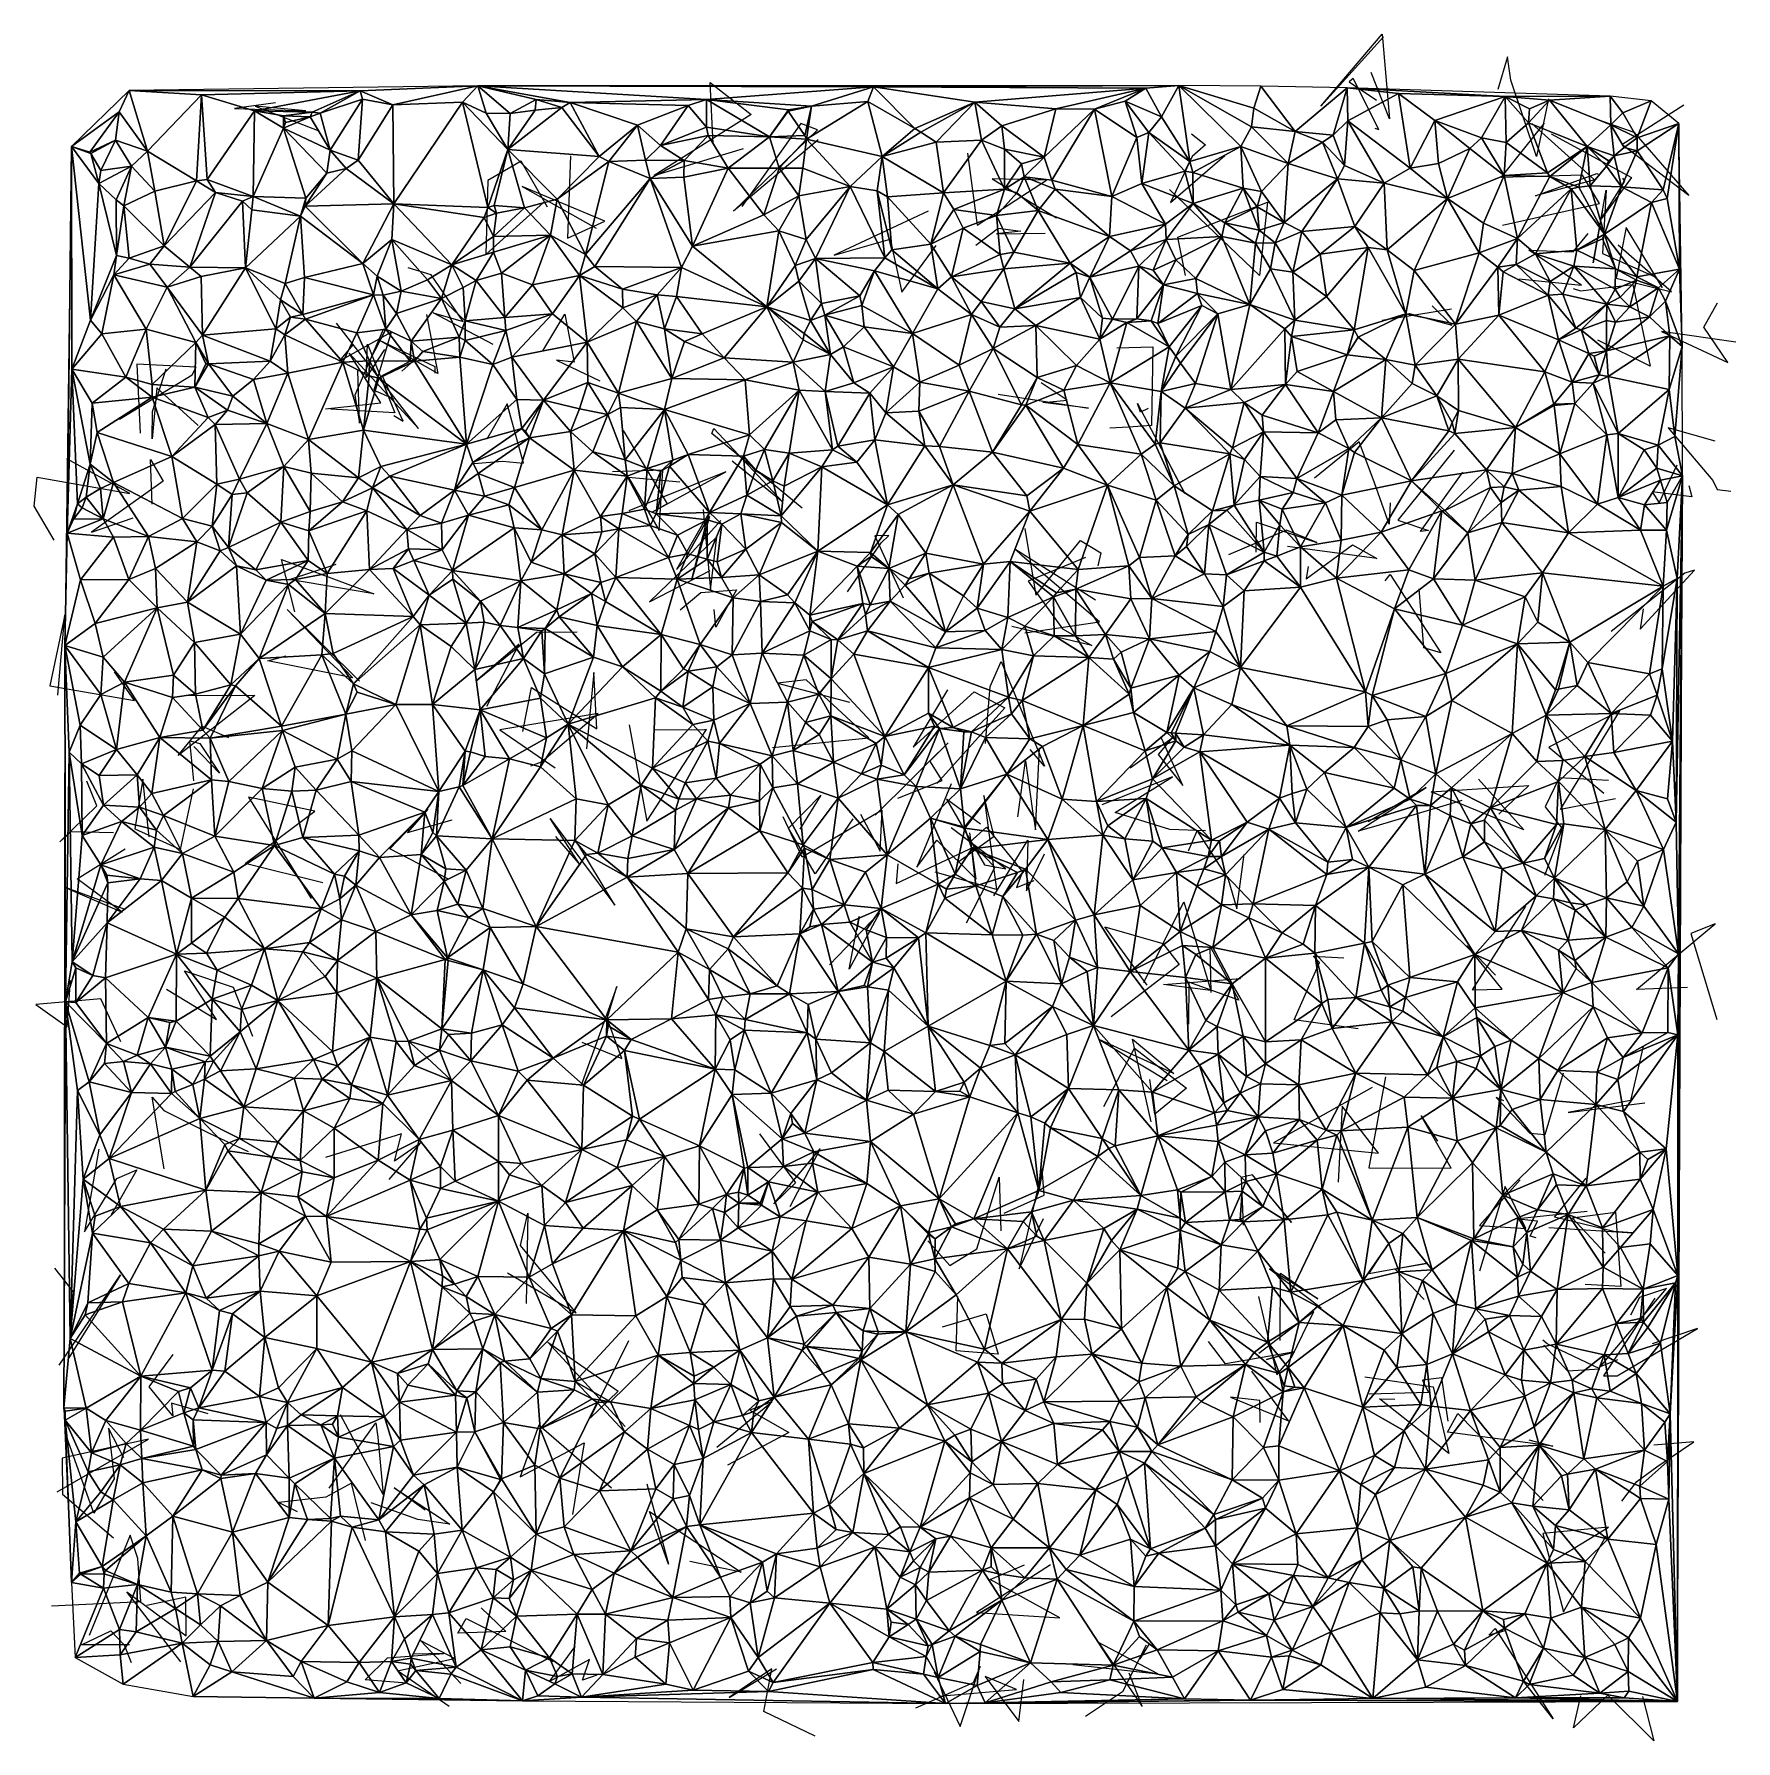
# Model space of a CAD drawing. Header units: metres. Extents: x -15.5 to 16, y -15.7 to 15.9.
import ezdxf

# ---------------------------------------------------------------- set-up
doc = ezdxf.new("R2010")
doc.units = ezdxf.units.M
doc.layers.add('CRACKS', color=1, linetype='Continuous')
doc.layers.add('STREET_MESH', color=7, linetype='Continuous')

msp = doc.modelspace()

# ---------------------------------------------------------------- linework, layer by layer
at = {"layer": 'CRACKS'}
for points in [[(9.453, 15.891, 0.1), (8.296, 14.605, 0.1), (9.427, 15.939, 0.1), (9.566, 14.372, 0.1), (9.223, 15.231, 0.1)], [(12.512, 14.739, 0.1), (12.286, 13.669, 0.1), (11.814, 15.083, 0.1), (11.748, 15.52, 0.1), (11.573, 14.913, 0.1)], [(-2.964, 13.906, 0.1), (-3.016, 15.042, 0.1), (-2.259, 14.451, 0.1), (-4.056, 13.321, 0.1), (-2.4, 13.821, 0.1)], [(9.296, 14.198, 0.1), (9.366, 14.17, 0.1), (8.891, 15.114, 0.1), (8.821, 15.054, 0.1), (9.324, 14.718, 0.1)], [(-11.072, 14.666, 0.1), (-11.829, 14.562, 0.1), (-10.507, 14.517, 0.1), (-11.444, 14.603, 0.1), (-10.267, 14.145, 0.1)], [(13.426, 14.355, 0.1), (14.088, 14.125, 0.1), (15.107, 12.95, 0.1), (13.871, 13.896, 0.1), (15.015, 14.627, 0.1)], [(-1.018, 13.982, 0.1), (-2.583, 12.658, 0.1), (-1.031, 14.166, 0.1), (-1.34, 14.286, 0.1), (-2.431, 12.747, 0.1)], [(11.655, 12.397, 0.1), (13.456, 12.801, 0.1), (13.138, 13.328, 0.1), (11.632, 13.285, 0.1), (12.438, 14.288, 0.1)], [(12.203, 14.282, 0.1), (13.36, 13.239, 0.1), (12.269, 12.943, 0.1), (13.405, 13.355, 0.1), (13.458, 13.335, 0.1)], [(5.9, 14.094, 0.1), (6.156, 13.891, 0.1), (5.911, 13.673, 0.1), (5.51, 12.822, 0.1), (6.517, 13.688, 0.1)], [(12.558, 14.093, 0.1), (14.046, 13.285, 0.1), (13.49, 12.523, 0.1), (13.922, 13.216, 0.1), (13.884, 13.269, 0.1)], [(-5.604, 13.683, 0.1), (-5.662, 12.16, 0.1), (-4.967, 12.477, 0.1), (-6.503, 13.118, 0.1), (-5.128, 12.346, 0.1)], [(1.751, 13.735, 0.1), (1.927, 12.401, 0.1), (3.211, 13.231, 0.1), (2.204, 13.257, 0.1), (3.395, 12.536, 0.1)], [(-6.028, 12.736, 0.1), (-6.519, 13.584, 0.1), (-7.138, 13.228, 0.1), (-7.175, 11.856, 0.1), (-6.107, 12.818, 0.1)], [(5.789, 11.466, 0.1), (5.646, 12.175, 0.1), (7.305, 12.828, 0.1), (7.158, 11.467, 0.1), (5.493, 13.059, 0.1)], [(13.512, 12.675, 0.1), (13.339, 11.7, 0.1), (13.58, 13.05, 0.1), (13.508, 11.878, 0.1), (14.475, 11.451, 0.1)], [(1.019, 12.658, 0.1), (-0.723, 11.845, 0.1), (0.314, 12.143, 0.1), (0.534, 11.159, 0.1), (1.168, 12.021, 0.1)], [(1.903, 12.03, 0.1), (2.318, 12.344, 0.1), (2.734, 12.29, 0.1), (2.285, 12.24, 0.1), (3.184, 12.249, 0.1)], [(14.624, 11.241, 0.1), (13.946, 12.357, 0.1), (13.763, 11.419, 0.1), (14.787, 11.167, 0.1), (13.798, 12.028, 0.1)], [(11.959, 11.405, 0.1), (13.121, 11.291, 0.1), (12.147, 11.938, 0.1), (12.967, 11.906, 0.1), (13.245, 12.244, 0.1)], [(-7.04, 10.191, 0.1), (-8.148, 10.774, 0.1), (-7.595, 10.618, 0.1), (-8.183, 11.478, 0.1), (-8.612, 11.612, 0.1)], [(12.964, 11.229, 0.1), (13.103, 11.183, 0.1), (14.074, 11.302, 0.1), (14.393, 9.789, 0.1), (13.424, 10.267, 0.1)], [(-6.119, 10.069, 0.1), (-5.708, 10.754, 0.1), (-5.537, 9.862, 0.1), (-5.862, 9.901, 0.1), (-5.063, 9.514, 0.1)], [(10.712, 10.846, 0.1), (9.43, 10.632, 0.1), (9.938, 10.761, 0.1), (10.719, 10.55, 0.1), (10.356, 10.905, 0.1)], [(15.981, 10.231, 0.1), (14.605, 10.433, 0.1), (15.834, 9.855, 0.1), (15.386, 10.51, 0.1), (15.642, 10.963, 0.1)], [(-10.14, 8.997, 0.1), (-9.119, 9.106, 0.1), (-9.704, 10.028, 0.1), (-8.422, 8.634, 0.1), (-9.94, 10.587, 0.1)], [(-9.028, 10.445, 0.1), (-9.072, 10.469, 0.1), (-9.597, 9.249, 0.1), (-9.515, 8.73, 0.1), (-9.547, 9.701, 0.1)], [(-8.275, 10.745, 0.1), (-8.065, 9.651, 0.1), (-9.164, 10.275, 0.1), (-8.118, 9.781, 0.1), (-8.115, 9.661, 0.1)], [(-9.048, 10.097, 0.1), (-9.391, 9.575, 0.1), (-9.363, 10.195, 0.1), (-8.857, 8.921, 0.1), (-10.053, 8.992, 0.1)], [(-9.637, 10.182, 0.1), (-9.889, 9.878, 0.1), (-8.925, 10.417, 0.1), (-9.245, 9.344, 0.1), (-8.887, 9.188, 0.1)], [(4.515, 10.126, 0.1), (5.18, 10.143, 0.1), (5.159, 8.686, 0.1), (4.729, 8.656, 0.1), (4.383, 8.641, 0.1)], [(-13.958, 8.805, 0.1), (-12.614, 9.63, 0.1), (-12.537, 9.77, 0.1), (-13.637, 9.822, 0.1), (-13.578, 8.545, 0.1)], [(-8.879, 8.876, 0.1), (-8.705, 8.769, 0.1), (-9.091, 9.613, 0.1), (-8.449, 9.94, 0.1), (-8.732, 9.696, 0.1)], [(-12.504, 8.687, 0.1), (-13.27, 9.385, 0.1), (-13.352, 8.444, 0.1), (-13.347, 8.946, 0.1), (-13.096, 9.741, 0.1)], [(2.314, 9.268, 0.1), (3.99, 9.008, 0.1), (3.142, 9.116, 0.1), (3.594, 9.158, 0.1), (3.111, 9.479, 0.1)], [(-7.392, 7.982, 0.1), (-6.865, 8.027, 0.1), (-6.474, 7.994, 0.1), (-6.781, 9.093, 0.1), (-7.156, 8.435, 0.1)], [(5.097, 9.003, 0.1), (4.955, 8.936, 0.1), (4.895, 9.097, 0.1), (5.776, 7.429, 0.1), (5.494, 7.963, 0.1)], [(-4.632, 8.596, 0.1), (-3.813, 7.239, 0.1), (-4.094, 7.084, 0.1), (-2.728, 7.828, 0.1), (-4.523, 7.107, 0.1)], [(-1.314, 7.16, 0.1), (-2.985, 8.54, 0.1), (-2.95, 8.636, 0.1), (-1.674, 7.27, 0.1), (-2.613, 8.025, 0.1)], [(15.599, 8.4, 0.1), (14.726, 8.648, 0.1), (15.556, 7.67, 0.1), (15.634, 7.502, 0.1), (15.885, 7.474, 0.1)], [(9.576, 7.254, 0.1), (9.561, 6.861, 0.1), (9.286, 7.625, 0.1), (9.004, 8.389, 0.1), (8.178, 7.716, 0.1)], [(10.764, 8.23, 0.1), (9.718, 6.936, 0.1), (10.286, 6.741, 0.1), (10.137, 6.728, 0.1), (10.926, 7.827, 0.1)], [(-15.168, 6.567, 0.1), (-15.54, 7.195, 0.1), (-15.481, 7.733, 0.1), (-13.77, 7.429, 0.1), (-14.937, 8.069, 0.1)], [(-13.351, 7.23, 0.1), (-13.385, 8.061, 0.1), (-13.149, 7.658, 0.1), (-14.48, 6.71, 0.1), (-13.707, 6.979, 0.1)], [(15.109, 7.579, 0.1), (15.164, 7.369, 0.1), (14.428, 7.457, 0.1), (14.559, 7.259, 0.1), (14.896, 7.959, 0.1)], [(-3.581, 7.637, 0.1), (-4.532, 7.727, 0.1), (-3.965, 6.741, 0.1), (-3.893, 7.863, 0.1), (-4.83, 7.829, 0.1)], [(-3.149, 7.135, 0.1), (-3.009, 5.647, 0.1), (-2.894, 6.626, 0.1), (-4.143, 5.423, 0.1), (-3.02, 6.002, 0.1)], [(-3.033, 7.006, 0.1), (-3.362, 5.817, 0.1), (-3.041, 7.067, 0.1), (-3.64, 6.021, 0.1), (-2.818, 6.927, 0.1)], [(-0.476, 5.609, 0.1), (0.147, 6.514, 0.1), (0.292, 6.652, 0.1), (0.034, 6.645, 0.1), (0.555, 5.498, 0.1)], [(2.81, 6.781, 0.1), (3.017, 5.546, 0.1), (3.841, 6.556, 0.1), (4.219, 6.332, 0.1), (4.165, 6.092, 0.1)], [(7.097, 6.34, 0.1), (7.099, 6.897, 0.1), (8.221, 6.52, 0.1), (7.656, 6.749, 0.1), (6.582, 6.29, 0.1)], [(2.812, 4.847, 0.1), (4.191, 5.05, 0.1), (2.77, 6.27, 0.1), (2.627, 6.404, 0.1), (4.121, 5.457, 0.1)], [(8.057, 6.075, 0.1), (8.02, 5.849, 0.1), (8.877, 6.477, 0.1), (9.328, 6.226, 0.1), (7.675, 6.448, 0.1)], [(-10.709, 5.239, 0.1), (-10.955, 6.208, 0.1), (-9.25, 5.57, 0.1), (-10.807, 5.838, 0.1), (-9.947, 6.117, 0.1)], [(3.936, 6.243, 0.1), (2.874, 5.808, 0.1), (3.506, 4.922, 0.1), (4.051, 4.612, 0.1), (2.57, 4.963, 0.1)], [(9.482, 5.811, 0.1), (9.58, 5.927, 0.1), (10.516, 4.48, 0.1), (10.199, 4.569, 0.1), (10.116, 5.665, 0.1)], [(14.263, 5.291, 0.1), (14.205, 4.917, 0.1), (15.212, 6.006, 0.1), (15.034, 5.951, 0.1), (13.673, 4.873, 0.1)], [(-3.573, 5.274, 0.1), (-3.189, 5.593, 0.1), (-2.529, 5.647, 0.1), (-2.913, 4.951, 0.1), (-2.943, 5.278, 0.1)], [(-15.1, 3.692, 0.1), (-14.97, 5.181, 0.1), (-15.25, 3.867, 0.1), (-13.68, 3.594, 0.1), (-14.052, 4.124, 0.1)], [(-9.515, 3.951, 0.1), (-10.853, 5.28, 0.1), (-9.636, 4.014, 0.1), (-11.21, 4.331, 0.1), (-10.873, 4.419, 0.1)], [(-7.157, 3.49, 0.1), (-6.558, 4.637, 0.1), (-7.36, 3.955, 0.1), (-6.234, 4.858, 0.1), (-5.481, 4.868, 0.1)], [(-6.49, 3.02, 0.1), (-6.327, 3.834, 0.1), (-5.118, 3.072, 0.1), (-5.174, 4.114, 0.1), (-5.308, 2.697, 0.1)], [(2.083, 2.797, 0.1), (2.168, 3.853, 0.1), (2.375, 4.316, 0.1), (3.173, 2.377, 0.1), (2.909, 2.685, 0.1)], [(-1.865, 2.724, 0.1), (-0.078, 2.901, 0.1), (-1.237, 3.976, 0.1), (-1.77, 3.917, 0.1), (-0.439, 3.563, 0.1)], [(-12.677, 3.693, 0.1), (-11.455, 3.687, 0.1), (-12.869, 2.577, 0.1), (-12.43, 3.116, 0.1), (-11.938, 2.907, 0.1)], [(1.377, 3.794, 0.1), (0.744, 2.728, 0.1), (1.87, 3.757, 0.1), (2.44, 3.458, 0.1), (1.178, 2.059, 0.1)], [(-6.342, 2.387, 0.1), (-6.142, 2.459, 0.1), (-5.093, 3.354, 0.1), (-6.916, 3.054, 0.1), (-5.889, 2.347, 0.1)], [(13.752, 1.775, 0.1), (12.735, 1.574, 0.1), (13.829, 3.406, 0.1), (12.517, 2.731, 0.1), (13.534, 1.878, 0.1)], [(-12.582, 2.104, 0.1), (-12.655, 2.848, 0.1), (-12.468, 2.795, 0.1), (-12.107, 2.25, 0.1), (-12.583, 2.742, 0.1)], [(-4.517, 3.145, 0.1), (-4.194, 1.362, 0.1), (-3.089, 3.058, 0.1), (-3.126, 3.054, 0.1), (-4.063, 3.047, 0.1)], [(4.762, 2.347, 0.1), (5.531, 2.898, 0.1), (5.278, 2.591, 0.1), (5.738, 2.022, 0.1), (5.34, 2.894, 0.1)], [(0.461, 1.783, 0.1), (1.281, 2.113, 0.1), (1.049, 2.478, 0.1), (1.393, 2.81, 0.1), (0.037, 1.47, 0.1)], [(2.679, 1.44, 0.1), (2.822, 2.475, 0.1), (2.95, 1.548, 0.1), (3.006, 1.201, 0.1), (3.08, 2.715, 0.1)], [(-14.069, 1.141, 0.1), (-14.861, 1.164, 0.1), (-15.064, 0.975, 0.1), (-14.38, 1.644, 0.1), (-14.565, 2.102, 0.1)], [(-13.409, 1.069, 0.1), (-13.525, 2.138, 0.1), (-13.676, 1.217, 0.1), (-12.828, 0.837, 0.1), (-12.585, 1.956, 0.1)], [(1.446, 2.05, 0.1), (0.807, 0.506, 0.1), (1.179, 1.008, 0.1), (1.909, 0.285, 0.1), (1.791, 1.144, 0.1)], [(6.157, 1.183, 0.1), (5.499, 1.202, 0.1), (4.486, 1.517, 0.1), (5.544, 2.182, 0.1), (4.236, 1.659, 0.1)], [(10.907, 1.741, 0.1), (9.309, 1.264, 0.1), (8.987, 1.173, 0.1), (10.246, 1.982, 0.1), (9.167, 1.345, 0.1)], [(11.216, 2.137, 0.1), (12.053, 1.2, 0.1), (10.339, 1.9, 0.1), (12.147, 2.02, 0.1), (11.592, 1.487, 0.1)], [(13.619, 2.113, 0.1), (12.709, 2.159, 0.1), (12.447, 1.627, 0.1), (12.762, 1.222, 0.1), (12.433, 0.355, 0.1)], [(-10.192, 0.215, 0.1), (-11.63, 0.576, 0.1), (-10.342, 1.546, 0.1), (-11.572, 1.804, 0.1), (-10.409, -0.076, 0.1)], [(-7.863, 0.285, 0.1), (-8.949, 0.847, 0.1), (-8.25, 1.581, 0.1), (-8.623, 1.15, 0.1), (-7.796, 1.382, 0.1)], [(-0.375, 1.4, 0.1), (-1.072, 0.385, 0.1), (-1.569, 1.229, 0.1), (-0.97, 1.843, 0.1), (-1.355, 1.213, 0.1)], [(1.553, 0.587, 0.1), (2.245, 1.079, 0.1), (2.053, 1.836, 0.1), (2.286, 0.094, 0.1), (1.147, 0.414, 0.1)], [(1.987, 1.301, 0.1), (1.362, 1.764, 0.1), (2.063, 0.55, 0.1), (2.457, 0.478, 0.1), (1.448, 1.235, 0.1)], [(-5.882, 1.073, 0.1), (-5.423, 0.542, 0.1), (-5.984, 1.408, 0.1), (-4.784, -0.196, 0.1), (-5.504, 1, 0.1)], [(-0.231, 1.488, 0.1), (0.133, 0.802, 0.1), (0.165, 1.561, 0.1), (-1.311, 0.691, 0.1), (-1.666, 1.442, 0.1)], [(1.789, 0.967, 0.1), (2.099, 1.246, 0.1), (2.768, 0.422, 0.1), (2.657, 0.128, 0.1), (2.984, 0.263, 0.1)], [(2.234, -0.025, 0.1), (2.865, 1.01, 0.1), (2.864, 0.999, 0.1), (2.84, 0.071, 0.1), (3.175, 0.757, 0.1)], [(5.84, 0.81, 0.1), (6, 1.178, 0.1), (6.575, 0.284, 0.1), (6.735, -0.264, 0.1), (6.876, 0.741, 0.1)], [(-13.873, -0.271, 0.1), (-14.977, 0.136, 0.1), (-13.907, -0.326, 0.1), (-14.741, 0.29, 0.1), (-13.854, 0.848, 0.1)], [(0.46, 0.57, 0.1), (0.427, 0.204, 0.1), (1.886, 0.891, 0.1), (2.254, 0.506, 0.1), (1.724, -0.532, 0.1)], [(5.014, -1.63, 0.1), (5.754, -0.135, 0.1), (6.258, -1.776, 0.1), (5.378, -1.664, 0.1), (6.805, -1.558, 0.1)], [(12.082, -0.214, 0.1), (11.098, -1.764, 0.1), (11.654, -1.752, 0.1), (10.995, -0.944, 0.1), (11.529, -1.496, 0.1)], [(-0.805, -1.304, 0.1), (0.12, -0.338, 0.1), (-0.442, -1.381, 0.1), (-0.261, -0.406, 0.1), (-0.301, -0.658, 0.1)], [(5.079, -1.677, 0.1), (4.295, -0.598, 0.1), (5.368, -0.905, 0.1), (5.668, -1.298, 0.1), (4.41, -2.263, 0.1)], [(15.086, -1.72, 0.1), (14.138, -1.757, 0.1), (15.598, -0.544, 0.1), (15.148, -0.724, 0.1), (15.625, -2.315, 0.1)], [(6.262, -1.812, 0.1), (6.243, -0.962, 0.1), (6.776, -1.954, 0.1), (5.848, -1.625, 0.1), (5.845, -2.403, 0.1)], [(8.982, -2.485, 0.1), (7.801, -2.323, 0.1), (8.271, -1.261, 0.1), (8.153, -1.143, 0.1), (8.719, -1.171, 0.1)], [(-13.088, -1.752, 0.1), (-12.163, -2.314, 0.1), (-12.755, -1.411, 0.1), (-11.854, -1.713, 0.1), (-11.496, -2.626, 0.1)], [(-13.933, -2.726, 0.1), (-14.307, -1.934, 0.1), (-15.509, -2.035, 0.1), (-14.93, -2.451, 0.1), (-14.865, -1.591, 0.1)], [(-5.396, -2.737, 0.1), (-4.657, -3.04, 0.1), (-4.928, -2.296, 0.1), (-4.746, -1.704, 0.1), (-5.414, -3.551, 0.1)], [(5.153, -4.21, 0.1), (4.806, -2.678, 0.1), (5.571, -3.314, 0.1), (4.189, -2.683, 0.1), (5.445, -3.446, 0.1)], [(14.057, -2.922, 0.1), (14.262, -2.817, 0.1), (14.029, -3.814, 0.1), (12.874, -4.035, 0.1), (14.292, -3.857, 0.1)], [(4.275, -3.929, 0.1), (4.842, -2.846, 0.1), (5.807, -3.59, 0.1), (5.22, -4.07, 0.1), (5.124, -3.429, 0.1)], [(9.489, -3.38, 0.1), (9.183, -5.064, 0.1), (10.71, -5.069, 0.1), (10.149, -4.098, 0.1), (10.454, -4.567, 0.1)], [(11.685, -3.822, 0.1), (11.543, -3.757, 0.1), (12.162, -4.423, 0.1), (12.448, -4.445, 0.1), (12.791, -3.303, 0.1)], [(-13.133, -5.084, 0.1), (-13.352, -3.756, 0.1), (-13.137, -3.999, 0.1), (-12.298, -4.422, 0.1), (-11.578, -4.759, 0.1)], [(9.242, -3.573, 0.1), (7.414, -4.6, 0.1), (9.361, -4.791, 0.1), (8.688, -3.92, 0.1), (8.615, -5.329, 0.1)], [(-14.344, -4.716, 0.1), (-14.609, -6.247, 0.1), (-14.005, -5.258, 0.1), (-13.636, -5.097, 0.1), (-14.111, -5.935, 0.1)], [(-8.963, -5.281, 0.1), (-8.385, -4.603, 0.1), (-8.866, -4.941, 0.1), (-8.735, -4.431, 0.1), (-10.143, -4.872, 0.1)], [(-2.105, -4.43, 0.1), (-1.436, -5.338, 0.1), (-1.838, -5.727, 0.1), (-0.978, -4.71, 0.1), (-1.544, -5.786, 0.1)], [(1.013, -6.415, 0.1), (1.421, -6.874, 0.1), (1.922, -6.561, 0.1), (2.336, -5.236, 0.1), (2.365, -6.227, 0.1)], [(2.427, -5.902, 0.1), (3.167, -5.572, 0.1), (3.13, -5.085, 0.1), (2.708, -6.931, 0.1), (3.159, -5.999, 0.1)], [(7.296, -5.532, 0.1), (7.748, -6.076, 0.1), (7.026, -5.194, 0.1), (6.818, -5.239, 0.1), (6.853, -6.123, 0.1)], [(11.985, -5.283, 0.1), (11.235, -6.133, 0.1), (12.09, -6.186, 0.1), (11.71, -5.409, 0.1), (11.233, -6.98, 0.1)], [(12.514, -6.166, 0.1), (14.066, -6.265, 0.1), (13.719, -6.243, 0.1), (12.621, -5.978, 0.1), (13.209, -5.252, 0.1)], [(-6.769, -7.009, 0.1), (-5.501, -7.75, 0.1), (-6.53, -6.501, 0.1), (-6.397, -5.903, 0.1), (-6.426, -7.575, 0.1)], [(12.284, -6.36, 0.1), (12.168, -6.327, 0.1), (12.306, -6.049, 0.1), (11.894, -6.01, 0.1), (13.229, -5.864, 0.1)], [(13.562, -6.644, 0.1), (12.95, -5.989, 0.1), (13.754, -5.886, 0.1), (13.851, -7.259, 0.1), (13.189, -7.222, 0.1)], [(-15.077, -8.717, 0.1), (-13.938, -7.042, 0.1), (-14.898, -8.585, 0.1), (-14.811, -7.363, 0.1), (-15.159, -6.924, 0.1)], [(7.54, -8.263, 0.1), (7.546, -7.013, 0.1), (8.238, -7.489, 0.1), (7.345, -6.933, 0.1), (8.298, -7.654, 0.1)], [(10.209, -7.501, 0.1), (9.664, -6.934, 0.1), (10.275, -6.831, 0.1), (9.18, -7.026, 0.1), (9.413, -6.674, 0.1)], [(1.288, -8.006, 0.1), (2.093, -7.765, 0.1), (2.315, -8.516, 0.1), (1.539, -8.456, 0.1), (1.568, -7.448, 0.1)], [(7.138, -7.449, 0.1), (7.479, -8.899, 0.1), (7.751, -8.575, 0.1), (8.164, -7.724, 0.1), (7.143, -8.504, 0.1)], [(13.786, -8.619, 0.1), (13.469, -8.75, 0.1), (14.694, -7.296, 0.1), (14.198, -7.464, 0.1), (14.027, -7.791, 0.1)], [(14.477, -7.476, 0.1), (13.529, -8.915, 0.1), (13.785, -8.914, 0.1), (15.269, -8.04, 0.1), (14.431, -8.322, 0.1)], [(-12.316, -9.623, 0.1), (-12.994, -9.421, 0.1), (-12.973, -9.655, 0.1), (-13.408, -9.122, 0.1), (-12.963, -8.518, 0.1)], [(-4.59, -9.855, 0.1), (-6.027, -8.293, 0.1), (-4.721, -9.199, 0.1), (-5.24, -9.698, 0.1), (-4.523, -8.26, 0.1)], [(7.773, -8.486, 0.1), (7.289, -8.611, 0.1), (7.81, -8.471, 0.1), (6.528, -8.692, 0.1), (6.21, -8.278, 0.1)], [(12.424, -8.347, 0.1), (12.861, -8.822, 0.1), (13.463, -8.789, 0.1), (12.488, -8.323, 0.1), (12.406, -8.257, 0.1)], [(7.167, -9.782, 0.1), (7.166, -9.374, 0.1), (6.622, -9.312, 0.1), (7.692, -9.75, 0.1), (7.014, -8.829, 0.1)], [(9.11, -8.937, 0.1), (10.372, -9.122, 0.1), (10.663, -10.354, 0.1), (9.381, -9.345, 0.1), (9.666, -9.348, 0.1)], [(10.652, -9.756, 0.1), (10.537, -8.952, 0.1), (10.174, -8.997, 0.1), (10.286, -9.222, 0.1), (9.188, -9.257, 0.1)], [(-2.895, -10.236, 0.1), (-1.874, -9.399, 0.1), (-2.286, -9.55, 0.1), (-1.559, -9.966, 0.1), (-2.699, -10.574, 0.1)], [(-10.076, -10.999, 0.1), (-9.212, -9.785, 0.1), (-9.173, -10.05, 0.1), (-9.075, -11.116, 0.1), (-9.868, -9.639, 0.1)], [(12.145, -10.104, 0.1), (12.593, -10.218, 0.1), (10.641, -9.958, 0.1), (10.833, -9.611, 0.1), (12.414, -11.223, 0.1)], [(-15.112, -11.062, 0.1), (-13.419, -10.091, 0.1), (-15.018, -10.439, 0.1), (-15.012, -11.107, 0.1), (-14.068, -11.915, 0.1)], [(-13.877, -10.438, 0.1), (-14.165, -9.886, 0.1), (-14.055, -10.826, 0.1), (-14.437, -11.459, 0.1), (-14.941, -10.041, 0.1)], [(-4.848, -10.999, 0.1), (-6.191, -9.83, 0.1), (-6.535, -10.787, 0.1), (-5.353, -10.157, 0.1), (-5.566, -11.483, 0.1)], [(13.866, -11.237, 0.1), (14.147, -10.874, 0.1), (14.517, -10.601, 0.1), (15.201, -10.136, 0.1), (14.46, -10.2, 0.1)], [(-9.403, -11.966, 0.1), (-9.664, -10.902, 0.1), (-10.138, -11.166, 0.1), (-11.009, -11.261, 0.1), (-10.669, -11.428, 0.1)], [(-8.298, -11.407, 0.1), (-8.869, -10.988, 0.1), (-7.841, -11.667, 0.1), (-8.432, -11.579, 0.1), (-9.3, -11.266, 0.1)], [(-4.192, -10.914, 0.1), (-3.789, -12.404, 0.1), (-4.142, -11.431, 0.1), (-2.442, -12.554, 0.1), (-3.394, -12.354, 0.1)], [(-15.216, -13.179, 0.1), (-13.561, -13.094, 0.1), (-13.618, -12.298, 0.1), (-13.764, -11.865, 0.1), (-14.522, -13.726, 0.1)], [(12.242, -12.557, 0.1), (13.619, -11.722, 0.1), (12.404, -11.839, 0.1), (12.791, -13.286, 0.1), (13.58, -11.878, 0.1)], [(3.288, -12.416, 0.1), (1.914, -13.301, 0.1), (3.459, -13.397, 0.1), (2.168, -12.686, 0.1), (2.806, -12.419, 0.1)], [(-12.824, -14.217, 0.1), (-13.823, -12.916, 0.1), (-12.724, -13.733, 0.1), (-12.73, -13.015, 0.1), (-13.451, -13.172, 0.1)], [(-7.26, -13.214, 0.1), (-6.803, -13.655, 0.1), (-7.693, -13.684, 0.1), (-7.538, -13.41, 0.1), (-5.931, -14.208, 0.1)], [(11.71, -13.642, 0.1), (11.404, -13.722, 0.1), (11.522, -13.595, 0.1), (12.598, -15.272, 0.1), (12.063, -14.596, 0.1)], [(-13.776, -13.898, 0.1), (-14.66, -13.902, 0.1), (-14.119, -13.637, 0.1), (-13.875, -13.9, 0.1), (-13.742, -14.228, 0.1)], [(-7.851, -15.043, 0.1), (-8.81, -14.383, 0.1), (-7.755, -14.15, 0.1), (-8.376, -13.828, 0.1), (-7.636, -14.613, 0.1)], [(3.699, -14.265, 0.1), (5.271, -14.435, 0.1), (4.175, -13.858, 0.1), (4.986, -15.043, 0.1), (4.742, -14.425, 0.1)], [(5.106, -13.891, 0.1), (4.94, -14.157, 0.1), (5.059, -13.904, 0.1), (4.618, -14.772, 0.1), (3.936, -15.228, 0.1)], [(-8.643, -14.609, 0.1), (-9.411, -14.55, 0.1), (-8.996, -14.141, 0.1), (-7.949, -14.06, 0.1), (-8.527, -14.075, 0.1)], [(-5.115, -14.464, 0.1), (-5.384, -14.556, 0.1), (-5.252, -14.168, 0.1), (-5.993, -14.577, 0.1), (-5.52, -13.933, 0.1)], [(-1.071, -15.589, 0.1), (-2.027, -15.132, 0.1), (-1.875, -14.343, 0.1), (-2.665, -14.876, 0.1), (-1.787, -14.344, 0.1)], [(1.133, -14.399, 0.1), (1.614, -15.415, 0.1), (1.982, -14.301, 0.1), (1.853, -14.603, 0.1), (0.786, -15.07, 0.1)], [(1.219, -14.85, 0.1), (2.655, -14.727, 0.1), (2.075, -14.488, 0.1), (2.7, -15.32, 0.1), (2.795, -14.541, 0.1)], [(14.254, -14.856, 0.1), (14.46, -15.678, 0.1), (13.611, -14.831, 0.1), (12.973, -15.436, 0.1), (13.111, -14.847, 0.1)]]:
    msp.add_polyline3d(points, dxfattribs=at)
at = {"layer": 'STREET_MESH'}
for points in [[(-14.847, 13.859), (-13.965, 14.5), (-13.778, 14.893)], [(-13.965, 14.5), (-13.44, 13.77), (-13.778, 14.893)], [(-9.501, 14.889), (-7.323, 14.983), (-13.778, 14.893)], [(-12.437, 14.816), (-9.501, 14.889), (-13.778, 14.893)], [(-13.44, 13.77), (-12.437, 14.816), (-13.778, 14.893)], [(-12.437, 14.816), (-11.46, 14.517), (-9.501, 14.889)], [(-11.46, 14.517), (-10.39, 14.493), (-9.501, 14.889)], [(-10.39, 14.493), (-10.239, 14.476), (-9.501, 14.889)], [(-10.239, 14.476), (-9.455, 14.732), (-9.501, 14.889)], [(-9.501, 14.889), (-8.898, 14.63), (-7.323, 14.983)], [(-9.455, 14.732), (-8.898, 14.63), (-9.501, 14.889)], [(-8.898, 14.63), (-7.607, 14.677), (-7.323, 14.983)], [(-7.607, 14.677), (-7.168, 14.473), (-7.323, 14.983)], [(0.007, 14.961), (5.662, 14.989), (-7.323, 14.983)], [(-3.087, 14.725), (0.007, 14.961), (-7.323, 14.983)], [(-5.613, 14.674), (-7.323, 14.983), (-6.241, 14.726)], [(-5.613, 14.674), (-3.087, 14.725), (-7.323, 14.983)], [(-7.323, 14.983), (-6.723, 14.471), (-6.241, 14.726)], [(-7.168, 14.473), (-6.723, 14.471), (-7.323, 14.983)], [(-3.087, 14.725), (-1.143, 14.607), (0.007, 14.961)], [(0.007, 14.961), (-1.143, 14.607), (-0.099, 14.692)], [(0.773, 14.192), (0.007, 14.961), (-0.099, 14.692)], [(5.053, 14.937), (5.662, 14.989), (0.007, 14.961)], [(0.007, 14.961), (0.773, 14.192), (1.883, 14.676)], [(5.053, 14.937), (0.007, 14.961), (1.883, 14.676)], [(3.383, 14.558), (5.053, 14.937), (1.883, 14.676)], [(4.1, 14.547), (5.053, 14.937), (3.383, 14.558)], [(4.1, 14.547), (4.67, 14.694), (5.053, 14.937)], [(5.053, 14.937), (4.67, 14.694), (5.339, 14.409)], [(5.662, 14.989), (5.053, 14.937), (5.339, 14.409)], [(5.865, 13.581), (5.662, 14.989), (5.339, 14.409)], [(6.813, 13.857), (5.662, 14.989), (5.865, 13.581)], [(6.813, 13.857), (7.01, 14.221), (5.662, 14.989)], [(5.662, 14.989), (7.052, 14.566), (7.18, 14.972)], [(7.01, 14.221), (7.052, 14.566), (5.662, 14.989)], [(7.052, 14.566), (7.815, 14.132), (7.18, 14.972)], [(7.815, 14.132), (8.778, 14.943), (7.18, 14.972)], [(8.778, 14.943), (7.815, 14.132), (8.522, 14.069)], [(8.791, 14.333), (8.778, 14.943), (8.522, 14.069)], [(8.778, 14.943), (11.71, 14.786), (13.655, 14.79)], [(8.791, 14.333), (9.73, 14.841), (8.778, 14.943)], [(8.778, 14.943), (9.73, 14.841), (11.71, 14.786)], [(-13.44, 13.77), (-12.533, 13.22), (-12.437, 14.816)], [(-12.437, 14.816), (-12.533, 13.22), (-12.332, 13.245)], [(-12.437, 14.816), (-12.332, 13.245), (-11.46, 14.517)], [(-9.455, 14.732), (-10.239, 14.476), (-10.059, 13.787)], [(-9.541, 13.602), (-9.455, 14.732), (-10.059, 13.787)], [(-9.455, 14.732), (-9.541, 13.602), (-8.898, 14.63)], [(-9.541, 13.602), (-8.878, 12.794), (-8.898, 14.63)], [(-8.878, 12.794), (-7.607, 14.677), (-8.898, 14.63)], [(-8.878, 12.794), (-7.135, 12.727), (-7.607, 14.677)], [(-7.168, 14.473), (-7.607, 14.677), (-6.763, 13.799)], [(-7.607, 14.677), (-7.135, 12.727), (-6.763, 13.799)], [(-5.072, 13.673), (-5.763, 14.582), (-6.763, 13.799)], [(-5.763, 14.582), (-6.259, 14.531), (-6.763, 13.799)], [(-6.723, 14.471), (-6.259, 14.531), (-6.241, 14.726)], [(-6.259, 14.531), (-5.763, 14.582), (-6.241, 14.726)], [(-5.763, 14.582), (-5.613, 14.674), (-6.241, 14.726)], [(-5.763, 14.582), (-5.072, 13.673), (-5.613, 14.674)], [(-5.613, 14.674), (-3.423, 14.614), (-3.087, 14.725)], [(-5.072, 13.673), (-4.364, 14.251), (-5.613, 14.674)], [(-4.364, 14.251), (-3.423, 14.614), (-5.613, 14.674)], [(-4.364, 14.251), (-3.935, 13.878), (-3.423, 14.614)], [(-3.935, 13.878), (-3.085, 14.215), (-3.423, 14.614)], [(-3.423, 14.614), (-3.085, 14.215), (-3.087, 14.725)], [(-1.569, 14.539), (-1.143, 14.607), (-3.087, 14.725)], [(-3.085, 14.215), (-1.92, 14.036), (-3.087, 14.725)], [(-1.92, 14.036), (-1.569, 14.539), (-3.087, 14.725)], [(-1.569, 14.539), (-1.575, 14.513), (-1.143, 14.607)], [(-1.575, 14.513), (-1.266, 14.061), (-1.143, 14.607)], [(-1.266, 14.061), (-1.231, 13.996), (-1.143, 14.607)], [(-1.143, 14.607), (-1.231, 13.996), (-0.099, 14.692)], [(-1.231, 13.996), (0.167, 13.674), (-0.099, 14.692)], [(0.167, 13.674), (0.773, 14.192), (-0.099, 14.692)], [(0.773, 14.192), (0.887, 14.121), (1.883, 14.676)], [(0.887, 14.121), (1.169, 13.938), (1.883, 14.676)], [(1.169, 13.938), (2.006, 13.972), (1.883, 14.676)], [(2.383, 14.243), (3.383, 14.558), (1.883, 14.676)], [(2.006, 13.972), (2.383, 14.243), (1.883, 14.676)], [(2.383, 14.243), (3.166, 13.662), (3.383, 14.558)], [(3.166, 13.662), (4.1, 14.547), (3.383, 14.558)], [(3.166, 13.662), (3.309, 13.236), (4.1, 14.547)], [(4.1, 14.547), (3.309, 13.236), (4.419, 12.932)], [(4.883, 14.021), (4.67, 14.694), (4.1, 14.547)], [(4.883, 14.021), (4.1, 14.547), (4.419, 12.932)], [(4.67, 14.694), (5.105, 14.114), (5.339, 14.409)], [(4.883, 14.021), (5.105, 14.114), (4.67, 14.694)], [(7.815, 14.132), (7.052, 14.566), (7.01, 14.221)], [(9.946, 13.455), (9.73, 14.841), (8.791, 14.333)], [(9.73, 14.841), (10.407, 14.338), (11.71, 14.786)], [(9.73, 14.841), (9.946, 13.455), (10.407, 14.338)], [(10.407, 14.338), (11.271, 14.018), (11.71, 14.786)], [(11.271, 14.018), (11.724, 13.934), (11.71, 14.786)], [(11.71, 14.786), (12.526, 14.717), (13.655, 14.79)], [(12.16, 14.554), (12.526, 14.717), (11.71, 14.786)], [(12.137, 14.295), (12.16, 14.554), (11.71, 14.786)], [(11.724, 13.934), (12.137, 14.295), (11.71, 14.786)], [(12.16, 14.554), (12.137, 14.295), (12.526, 14.717)], [(12.137, 14.295), (13.226, 13.855), (12.526, 14.717)], [(12.526, 14.717), (13.664, 14.258), (13.655, 14.79)], [(13.226, 13.855), (13.664, 14.258), (12.526, 14.717)], [(13.887, 14.482), (14.41, 14.704), (13.655, 14.79)], [(13.664, 14.258), (13.887, 14.482), (13.655, 14.79)], [(13.887, 14.482), (14.154, 14.018), (14.41, 14.704)], [(14.41, 14.704), (14.154, 14.018), (14.923, 14.281)], [(-14.51, 13.752), (-13.965, 14.5), (-14.847, 13.859)], [(-13.965, 14.5), (-14.51, 13.752), (-14.035, 13.974)], [(-13.44, 13.77), (-13.965, 14.5), (-14.035, 13.974)], [(-11.46, 14.517), (-12.332, 13.245), (-11.483, 12.934)], [(-10.919, 14.194), (-11.46, 14.517), (-11.483, 12.934)], [(-10.924, 14.424), (-10.39, 14.493), (-11.46, 14.517)], [(-10.919, 14.194), (-10.924, 14.424), (-11.46, 14.517)], [(-10.924, 14.424), (-10.428, 14.406), (-10.39, 14.493)], [(-10.882, 14.299), (-10.924, 14.424), (-10.919, 14.194)], [(-10.882, 14.299), (-10.428, 14.406), (-10.924, 14.424)], [(-10.428, 14.406), (-10.919, 14.194), (-10.059, 13.787)], [(-10.428, 14.406), (-10.882, 14.299), (-10.919, 14.194)], [(-10.428, 14.406), (-10.239, 14.476), (-10.39, 14.493)], [(-10.239, 14.476), (-10.428, 14.406), (-10.059, 13.787)], [(-6.723, 14.471), (-7.168, 14.473), (-6.763, 13.799)], [(-6.259, 14.531), (-6.723, 14.471), (-6.763, 13.799)], [(-4.894, 13.58), (-4.364, 14.251), (-5.072, 13.673)], [(-4.364, 14.251), (-4.894, 13.58), (-4.216, 13.603)], [(-3.935, 13.878), (-4.364, 14.251), (-4.216, 13.603)], [(-1.569, 14.539), (-1.92, 14.036), (-1.575, 14.513)], [(-1.92, 14.036), (-1.266, 14.061), (-1.575, 14.513)], [(2.383, 14.243), (2.006, 13.972), (2.431, 13.805)], [(3.166, 13.662), (2.383, 14.243), (2.431, 13.805)], [(5.105, 14.114), (5.865, 13.581), (5.339, 14.409)], [(8.732, 13.508), (8.791, 14.333), (8.522, 14.069)], [(8.732, 13.508), (9.466, 13.175), (8.791, 14.333)], [(9.466, 13.175), (9.946, 13.455), (8.791, 14.333)], [(9.946, 13.455), (10.474, 13.54), (10.407, 14.338)], [(10.474, 13.54), (11.056, 13.819), (10.407, 14.338)], [(11.056, 13.819), (11.271, 14.018), (10.407, 14.338)], [(12.137, 14.295), (11.724, 13.934), (12.492, 13.372)], [(13.226, 13.855), (12.137, 14.295), (12.492, 13.372)], [(13.226, 13.855), (13.725, 13.684), (13.664, 14.258)], [(13.664, 14.258), (14.154, 14.018), (13.887, 14.482)], [(13.725, 13.684), (13.911, 13.839), (13.664, 14.258)], [(13.911, 13.839), (14.154, 14.018), (13.664, 14.258)], [(14.154, 13.775), (14.633, 13.054), (14.923, 14.281)], [(14.154, 14.018), (14.154, 13.775), (14.923, 14.281)], [(14.633, 13.054), (14.706, 12.892), (14.923, 14.281)], [(14.706, 12.892), (14.937, 11.584), (14.923, 14.281)], [(14.937, 11.584), (14.986, 10.15), (14.923, 14.281)], [(-14.51, 13.752), (-14.492, 13.725), (-14.035, 13.974)], [(-14.492, 13.725), (-14.303, 13.411), (-14.035, 13.974)], [(-14.303, 13.411), (-13.736, 13.493), (-14.035, 13.974)], [(-13.736, 13.493), (-13.44, 13.77), (-14.035, 13.974)], [(-10.506, 12.903), (-10.919, 14.194), (-11.483, 12.934)], [(-10.919, 14.194), (-10.121, 13.363), (-10.059, 13.787)], [(-10.121, 13.363), (-10.919, 14.194), (-10.506, 12.903)], [(-3.085, 14.215), (-3.935, 13.878), (-3.057, 14.061)], [(-3.935, 13.878), (-3.499, 13.599), (-3.057, 14.061)], [(-3.057, 14.061), (-3.499, 13.599), (-2.684, 13.455)], [(-1.92, 14.036), (-3.085, 14.215), (-3.057, 14.061)], [(-1.92, 14.036), (-3.057, 14.061), (-2.684, 13.455)], [(-1.743, 13.457), (-1.92, 14.036), (-2.684, 13.455)], [(-1.231, 13.996), (-1.266, 14.061), (-1.92, 14.036)], [(-1.231, 13.996), (-1.92, 14.036), (-1.743, 13.457)], [(-1.3, 13.457), (-1.231, 13.996), (-1.743, 13.457)], [(-1.3, 13.457), (-0.422, 13.117), (-1.231, 13.996)], [(-1.231, 13.996), (-0.422, 13.117), (0.167, 13.674)], [(0.773, 14.192), (0.167, 13.674), (0.887, 14.121)], [(0.167, 13.674), (1.169, 13.938), (0.887, 14.121)], [(1.169, 13.938), (0.167, 13.674), (1.305, 12.999)], [(2.006, 13.972), (1.169, 13.938), (1.305, 12.999)], [(2.434, 13.066), (2.006, 13.972), (1.305, 12.999)], [(2.006, 13.972), (2.434, 13.066), (2.431, 13.805)], [(4.979, 13.174), (4.883, 14.021), (4.419, 12.932)], [(5.105, 14.114), (4.883, 14.021), (4.979, 13.174)], [(5.775, 13.398), (5.105, 14.114), (4.979, 13.174)], [(5.105, 14.114), (5.775, 13.398), (5.865, 13.581)], [(6.813, 13.857), (7.688, 13.54), (7.01, 14.221)], [(7.688, 13.54), (7.815, 14.132), (7.01, 14.221)], [(8.322, 13.936), (7.815, 14.132), (7.688, 13.54)], [(8.322, 13.936), (7.688, 13.54), (8.604, 13.258)], [(7.815, 14.132), (8.322, 13.936), (8.522, 14.069)], [(8.322, 13.936), (8.732, 13.508), (8.522, 14.069)], [(8.732, 13.508), (8.322, 13.936), (8.604, 13.258)], [(11.271, 14.018), (11.056, 13.819), (11.691, 13.322)], [(11.724, 13.934), (11.271, 14.018), (11.691, 13.322)], [(11.724, 13.934), (11.691, 13.322), (12.492, 13.372)], [(14.154, 13.775), (14.154, 14.018), (13.911, 13.839)], [(-14.973, 4.614), (-14.93, 6.697), (-14.847, 13.859)], [(-14.93, 6.697), (-14.844, 9.734), (-14.847, 13.859)], [(-14.494, 10.64), (-14.343, 13.173), (-14.847, 13.859)], [(-14.844, 9.734), (-14.494, 10.64), (-14.847, 13.859)], [(-14.343, 13.173), (-14.492, 13.725), (-14.847, 13.859)], [(-14.492, 13.725), (-14.51, 13.752), (-14.847, 13.859)], [(-14.303, 13.411), (-14.492, 13.725), (-14.343, 13.173)], [(-13.44, 13.77), (-13.736, 13.493), (-13.307, 13.032)], [(-12.533, 13.22), (-13.44, 13.77), (-13.307, 13.032)], [(-10.059, 13.787), (-10.121, 13.363), (-9.759, 13.45)], [(-9.541, 13.602), (-10.059, 13.787), (-9.759, 13.45)], [(-8.878, 12.794), (-9.541, 13.602), (-9.759, 13.45)], [(-7.135, 12.727), (-7.02, 12.766), (-6.763, 13.799)], [(-7.02, 12.766), (-6.454, 12.724), (-6.763, 13.799)], [(-5.072, 13.673), (-6.763, 13.799), (-5.85, 12.882)], [(-6.763, 13.799), (-6.454, 12.724), (-5.85, 12.882)], [(-4.894, 13.58), (-5.072, 13.673), (-5.85, 12.882)], [(-4.894, 13.58), (-4.128, 13.264), (-4.216, 13.603)], [(-3.499, 13.599), (-3.935, 13.878), (-4.216, 13.603)], [(-4.128, 13.264), (-3.499, 13.599), (-4.216, 13.603)], [(-3.499, 13.599), (-4.128, 13.264), (-3.508, 13.291)], [(-3.499, 13.599), (-3.508, 13.291), (-2.684, 13.455)], [(-0.422, 13.117), (0.074, 13.035), (0.167, 13.674)], [(0.074, 13.035), (0.265, 12.923), (0.167, 13.674)], [(0.167, 13.674), (0.265, 12.923), (1.305, 12.999)], [(2.434, 13.066), (2.747, 13.534), (2.431, 13.805)], [(2.747, 13.534), (3.166, 13.662), (2.431, 13.805)], [(2.799, 13.298), (3.166, 13.662), (2.747, 13.534)], [(3.309, 13.236), (3.166, 13.662), (2.799, 13.298)], [(5.922, 13.376), (6.813, 13.857), (5.865, 13.581)], [(6.813, 13.857), (5.922, 13.376), (6.854, 13.083)], [(7.197, 13.026), (6.813, 13.857), (6.854, 13.083)], [(7.197, 13.026), (7.688, 13.54), (6.813, 13.857)], [(10.637, 12.896), (11.056, 13.819), (10.474, 13.54)], [(11.056, 13.819), (10.637, 12.896), (11.691, 13.322)], [(12.534, 13.301), (13.226, 13.855), (12.492, 13.372)], [(12.534, 13.301), (13.07, 13.103), (13.226, 13.855)], [(13.07, 13.103), (13.279, 13.131), (13.226, 13.855)], [(13.279, 13.131), (13.582, 13.493), (13.226, 13.855)], [(13.226, 13.855), (13.621, 13.591), (13.725, 13.684)], [(13.582, 13.493), (13.621, 13.591), (13.226, 13.855)], [(13.582, 13.493), (13.861, 13.107), (13.725, 13.684)], [(13.621, 13.591), (13.582, 13.493), (13.725, 13.684)], [(14.154, 13.775), (13.911, 13.839), (13.725, 13.684)], [(13.861, 13.107), (14.154, 13.775), (13.725, 13.684)], [(13.861, 13.107), (14.633, 13.054), (14.154, 13.775)], [(-13.736, 13.493), (-14.303, 13.411), (-14.343, 13.173)], [(-14.023, 12.867), (-13.736, 13.493), (-14.343, 13.173)], [(-14.023, 12.867), (-13.876, 12.755), (-13.736, 13.493)], [(-13.736, 13.493), (-13.876, 12.755), (-13.307, 13.032)], [(-10.121, 13.363), (-10.517, 12.753), (-9.759, 13.45)], [(-10.517, 12.753), (-8.878, 12.794), (-9.759, 13.45)], [(-10.517, 12.753), (-10.121, 13.363), (-10.506, 12.903)], [(-5.329, 11.854), (-4.894, 13.58), (-5.85, 12.882)], [(-4.894, 13.58), (-5.329, 11.854), (-4.128, 13.264)], [(-3.508, 13.291), (-4.128, 13.264), (-3.344, 12.01)], [(-3.508, 13.291), (-3.344, 12.01), (-2.684, 13.455)], [(-3.344, 12.01), (-2.021, 12.591), (-2.684, 13.455)], [(-2.021, 12.591), (-1.743, 13.457), (-2.684, 13.455)], [(-1.374, 12.942), (-1.743, 13.457), (-2.021, 12.591)], [(-1.374, 12.942), (-1.3, 13.457), (-1.743, 13.457)], [(-0.422, 13.117), (-1.3, 13.457), (-1.374, 12.942)], [(2.434, 13.066), (2.799, 13.298), (2.747, 13.534)], [(2.434, 13.066), (2.661, 13.001), (2.799, 13.298)], [(2.799, 13.298), (2.661, 13.001), (3.058, 12.669)], [(3.375, 13.065), (2.799, 13.298), (3.058, 12.669)], [(3.375, 13.065), (3.309, 13.236), (2.799, 13.298)], [(5.775, 13.398), (4.979, 13.174), (5.93, 12.801)], [(5.775, 13.398), (5.922, 13.376), (5.865, 13.581)], [(5.922, 13.376), (5.775, 13.398), (5.93, 12.801)], [(5.922, 13.376), (5.93, 12.801), (6.854, 13.083)], [(7.688, 13.54), (7.197, 13.026), (7.616, 12.452)], [(8.604, 13.258), (7.688, 13.54), (7.616, 12.452)], [(9.466, 13.175), (8.732, 13.508), (8.604, 13.258)], [(9.946, 13.455), (9.466, 13.175), (10.637, 12.896)], [(9.946, 13.455), (10.637, 12.896), (10.474, 13.54)], [(10.637, 12.896), (11.309, 12.435), (11.691, 13.322)], [(11.309, 12.435), (11.938, 12.15), (11.691, 13.322)], [(11.691, 13.322), (12.534, 13.301), (12.492, 13.372)], [(11.938, 12.15), (12.534, 13.301), (11.691, 13.322)], [(12.929, 13.073), (12.534, 13.301), (11.938, 12.15)], [(12.929, 13.073), (13.07, 13.103), (12.534, 13.301)], [(13.861, 13.107), (13.582, 13.493), (13.279, 13.131)], [(-14.017, 11.837), (-14.343, 13.173), (-14.494, 10.64)], [(-14.017, 11.837), (-14.023, 12.867), (-14.343, 13.173)], [(-13.876, 12.755), (-13.133, 12.015), (-13.307, 13.032)], [(-13.133, 12.015), (-12.533, 13.22), (-13.307, 13.032)], [(-12.533, 13.22), (-13.133, 12.015), (-12.182, 13.005)], [(-12.182, 13.005), (-13.133, 12.015), (-12.656, 11.621)], [(-11.683, 12.846), (-12.182, 13.005), (-12.656, 11.621)], [(-12.533, 13.22), (-12.182, 13.005), (-12.332, 13.245)], [(-12.332, 13.245), (-12.182, 13.005), (-11.483, 12.934)], [(-12.182, 13.005), (-11.683, 12.846), (-11.483, 12.934)], [(-4.128, 13.264), (-5.329, 11.854), (-5.155, 11.632)], [(-4.128, 13.264), (-5.155, 11.632), (-3.547, 11.616)], [(-3.344, 12.01), (-4.128, 13.264), (-3.547, 11.616)], [(-0.422, 13.117), (-1.374, 12.942), (-1.239, 12.134)], [(-1.067, 11.78), (-0.422, 13.117), (-1.239, 12.134)], [(-0.422, 13.117), (-1.067, 11.78), (0.219, 11.794)], [(0.074, 13.035), (-0.422, 13.117), (0.219, 11.794)], [(0.265, 12.923), (0.074, 13.035), (0.348, 11.944)], [(0.074, 13.035), (0.219, 11.794), (0.348, 11.944)], [(0.265, 12.923), (1.068, 12.05), (1.305, 12.999)], [(1.068, 12.05), (1.494, 12.688), (1.305, 12.999)], [(1.494, 12.688), (2.434, 13.066), (1.305, 12.999)], [(2.434, 13.066), (1.494, 12.688), (2.283, 12.579)], [(2.661, 13.001), (2.434, 13.066), (2.283, 12.579)], [(2.661, 13.001), (2.283, 12.579), (3.058, 12.669)], [(4.376, 12.192), (3.375, 13.065), (3.058, 12.669)], [(3.309, 13.236), (3.375, 13.065), (4.419, 12.932)], [(3.375, 13.065), (4.376, 12.192), (4.419, 12.932)], [(4.979, 13.174), (4.419, 12.932), (5.415, 12.416)], [(5.93, 12.801), (4.979, 13.174), (5.415, 12.416)], [(5.93, 12.801), (6.518, 12.443), (6.854, 13.083)], [(6.518, 12.443), (7.004, 12.685), (6.854, 13.083)], [(7.004, 12.685), (7.115, 12.739), (6.854, 13.083)], [(7.115, 12.739), (7.197, 13.026), (6.854, 13.083)], [(7.197, 13.026), (7.115, 12.739), (7.616, 12.452)], [(8.604, 13.258), (7.616, 12.452), (7.943, 12.282)], [(8.92, 12.374), (8.604, 13.258), (7.943, 12.282)], [(9.466, 13.175), (8.604, 13.258), (8.92, 12.374)], [(9.466, 13.175), (8.92, 12.374), (9.523, 11.941)], [(10.637, 12.896), (9.466, 13.175), (9.523, 11.941)], [(12.929, 13.073), (11.938, 12.15), (12.269, 11.866)], [(13.033, 11.935), (12.929, 13.073), (12.269, 11.866)], [(13.55, 12.233), (13.07, 13.103), (12.929, 13.073)], [(13.033, 11.935), (13.55, 12.233), (12.929, 13.073)], [(13.07, 13.103), (13.55, 12.233), (13.279, 13.131)], [(13.55, 12.233), (13.861, 13.107), (13.279, 13.131)], [(13.861, 13.107), (13.55, 12.233), (14.419, 12.821)], [(14.633, 13.054), (13.861, 13.107), (14.419, 12.821)], [(14.706, 12.892), (14.633, 13.054), (14.419, 12.821)], [(-13.876, 12.755), (-14.023, 12.867), (-14.017, 11.837)], [(-13.779, 11.789), (-13.876, 12.755), (-14.017, 11.837)], [(-13.779, 11.789), (-13.133, 12.015), (-13.876, 12.755)], [(-11.623, 11.608), (-11.683, 12.846), (-12.656, 11.621)], [(-11.683, 12.846), (-11.505, 12.683), (-11.483, 12.934)], [(-11.505, 12.683), (-11.683, 12.846), (-11.623, 11.608)], [(-10.606, 12.568), (-11.505, 12.683), (-11.623, 11.608)], [(-11.505, 12.683), (-10.606, 12.568), (-11.483, 12.934)], [(-10.606, 12.568), (-10.506, 12.903), (-11.483, 12.934)], [(-10.517, 12.753), (-10.506, 12.903), (-10.606, 12.568)], [(-9.454, 11.687), (-10.517, 12.753), (-10.606, 12.568)], [(-8.878, 12.794), (-10.517, 12.753), (-9.454, 11.687)], [(-8.878, 12.794), (-9.454, 11.687), (-8.913, 12.132)], [(-7.802, 11.665), (-8.878, 12.794), (-8.913, 12.132)], [(-7.203, 12.541), (-8.878, 12.794), (-7.802, 11.665)], [(-8.878, 12.794), (-7.203, 12.541), (-7.135, 12.727)], [(-7.135, 12.727), (-7.203, 12.541), (-6.978, 12.623)], [(-7.02, 12.766), (-7.135, 12.727), (-6.978, 12.623)], [(-7.033, 12.188), (-6.454, 12.724), (-6.978, 12.623)], [(-6.454, 12.724), (-7.033, 12.188), (-5.973, 12.214)], [(-6.454, 12.724), (-7.02, 12.766), (-6.978, 12.623)], [(-6.454, 12.724), (-5.973, 12.214), (-5.85, 12.882)], [(-5.973, 12.214), (-5.329, 11.854), (-5.85, 12.882)], [(-1.745, 12.292), (-1.374, 12.942), (-2.021, 12.591)], [(-1.374, 12.942), (-1.745, 12.292), (-1.239, 12.134)], [(1.068, 12.05), (0.265, 12.923), (0.348, 11.944)], [(1.068, 12.05), (1.668, 12.342), (1.494, 12.688)], [(1.494, 12.688), (1.668, 12.342), (2.283, 12.579)], [(2.283, 12.579), (2.606, 11.897), (3.058, 12.669)], [(2.606, 11.897), (3.649, 11.696), (3.058, 12.669)], [(3.649, 11.696), (4.376, 12.192), (3.058, 12.669)], [(4.419, 12.932), (4.376, 12.192), (5.415, 12.416)], [(5.43, 12.134), (5.93, 12.801), (5.415, 12.416)], [(5.43, 12.134), (6.462, 12.188), (5.93, 12.801)], [(5.93, 12.801), (6.462, 12.188), (6.518, 12.443)], [(7.151, 12.305), (7.004, 12.685), (6.518, 12.443)], [(7.151, 12.305), (7.115, 12.739), (7.004, 12.685)], [(7.115, 12.739), (7.151, 12.305), (7.616, 12.452)], [(10.637, 12.896), (9.523, 11.941), (10.021, 11.562)], [(10.637, 12.896), (10.021, 11.562), (11.223, 11.887)], [(11.309, 12.435), (10.637, 12.896), (11.223, 11.887)], [(13.55, 12.233), (14.144, 11.445), (14.419, 12.821)], [(14.144, 11.445), (14.937, 11.584), (14.419, 12.821)], [(14.937, 11.584), (14.706, 12.892), (14.419, 12.821)], [(-10.606, 12.568), (-11.623, 11.608), (-10.89, 11.32)], [(-10.53, 11.43), (-10.606, 12.568), (-10.89, 11.32)], [(-10.53, 11.43), (-9.454, 11.687), (-10.606, 12.568)], [(-7.203, 12.541), (-7.802, 11.665), (-7.033, 12.188)], [(-7.203, 12.541), (-7.033, 12.188), (-6.978, 12.623)], [(-1.745, 12.292), (-2.021, 12.591), (-3.344, 12.01)], [(1.668, 12.342), (1.068, 12.05), (1.455, 11.444)], [(2.351, 11.858), (1.668, 12.342), (1.455, 11.444)], [(1.668, 12.342), (2.351, 11.858), (2.283, 12.579)], [(2.283, 12.579), (2.351, 11.858), (2.606, 11.897)], [(4.376, 12.192), (4.77, 11.923), (5.415, 12.416)], [(4.77, 11.923), (5.43, 12.134), (5.415, 12.416)], [(6.462, 12.188), (7.082, 12.064), (6.518, 12.443)], [(7.082, 12.064), (7.151, 12.305), (6.518, 12.443)], [(7.151, 12.305), (7.448, 12.071), (7.616, 12.452)], [(7.616, 12.452), (7.448, 12.071), (7.943, 12.282)], [(8.279, 11.861), (8.92, 12.374), (7.943, 12.282)], [(8.92, 12.374), (8.279, 11.861), (9.172, 11.988)], [(9.523, 11.941), (8.92, 12.374), (9.172, 11.988)], [(11.938, 12.15), (11.309, 12.435), (11.223, 11.887)], [(-13.779, 11.789), (-13.397, 11.677), (-13.133, 12.015)], [(-13.133, 12.015), (-13.397, 11.677), (-12.656, 11.621)], [(-9.454, 11.687), (-9.187, 11.458), (-8.913, 12.132)], [(-8.913, 12.132), (-9.187, 11.458), (-8.739, 11.177)], [(-8.252, 11.386), (-8.913, 12.132), (-8.739, 11.177)], [(-7.802, 11.665), (-8.913, 12.132), (-8.252, 11.386)], [(-7.802, 11.665), (-7.029, 11.897), (-7.033, 12.188)], [(-7.033, 12.188), (-7.029, 11.897), (-5.973, 12.214)], [(-5.973, 12.214), (-7.029, 11.897), (-6.88, 11.511)], [(-6.306, 11.293), (-5.973, 12.214), (-6.88, 11.511)], [(-6.306, 11.293), (-5.439, 11.47), (-5.973, 12.214)], [(-5.439, 11.47), (-5.329, 11.854), (-5.973, 12.214)], [(-1.745, 12.292), (-3.344, 12.01), (-1.966, 10.884)], [(-1.441, 11.653), (-1.745, 12.292), (-1.966, 10.884)], [(-1.745, 12.292), (-1.441, 11.653), (-1.239, 12.134)], [(-1.441, 11.653), (-1.067, 11.78), (-1.239, 12.134)], [(1.201, 11.22), (1.068, 12.05), (0.348, 11.944)], [(1.068, 12.05), (1.201, 11.22), (1.455, 11.444)], [(4.014, 11.439), (4.376, 12.192), (3.649, 11.696)], [(4.77, 11.923), (4.376, 12.192), (4.014, 11.439)], [(4.923, 11.64), (5.43, 12.134), (4.77, 11.923)], [(4.923, 11.64), (5.187, 11.567), (5.43, 12.134)], [(5.43, 12.134), (5.187, 11.567), (5.607, 11.76)], [(6.462, 12.188), (5.43, 12.134), (5.607, 11.76)], [(5.978, 11.414), (6.462, 12.188), (5.607, 11.76)], [(6.462, 12.188), (5.978, 11.414), (6.976, 10.932)], [(6.462, 12.188), (6.976, 10.932), (7.082, 12.064)], [(7.082, 12.064), (6.976, 10.932), (7.362, 11.591)], [(7.448, 12.071), (7.151, 12.305), (7.082, 12.064)], [(7.448, 12.071), (7.082, 12.064), (7.362, 11.591)], [(7.774, 11.53), (7.448, 12.071), (7.362, 11.591)], [(7.448, 12.071), (7.774, 11.53), (7.943, 12.282)], [(7.774, 11.53), (8.279, 11.861), (7.943, 12.282)], [(11.573, 11.621), (11.938, 12.15), (11.223, 11.887)], [(11.573, 11.621), (11.911, 11.67), (11.938, 12.15)], [(11.938, 12.15), (11.911, 11.67), (12.269, 11.866)], [(13.55, 12.233), (13.033, 11.935), (13.513, 12.149)], [(13.033, 11.935), (13.752, 11.592), (13.513, 12.149)], [(13.752, 11.592), (13.55, 12.233), (13.513, 12.149)], [(13.55, 12.233), (13.752, 11.592), (14.144, 11.445)], [(-14.061, 11.482), (-14.017, 11.837), (-14.494, 10.64)], [(-14.061, 11.482), (-13.779, 11.789), (-14.017, 11.837)], [(-13.397, 11.677), (-13.779, 11.789), (-14.061, 11.482)], [(-7.029, 11.897), (-7.802, 11.665), (-7.354, 11.377)], [(-7.029, 11.897), (-7.354, 11.377), (-6.88, 11.511)], [(-5.329, 11.854), (-5.439, 11.47), (-5.155, 11.632)], [(-1.966, 10.884), (-3.344, 12.01), (-3.547, 11.616)], [(-1.067, 11.78), (-1.441, 11.653), (-1.376, 11.365)], [(-0.954, 10.951), (-1.067, 11.78), (-1.376, 11.365)], [(0.219, 11.794), (-1.067, 11.78), (0.024, 11.553)], [(-1.067, 11.78), (-0.243, 11.091), (0.024, 11.553)], [(-0.243, 11.091), (-1.067, 11.78), (-0.954, 10.951)], [(0.219, 11.794), (0.024, 11.553), (1.201, 11.22)], [(0.219, 11.794), (1.201, 11.22), (0.348, 11.944)], [(2.419, 11.589), (2.351, 11.858), (1.455, 11.444)], [(2.351, 11.858), (2.419, 11.589), (2.606, 11.897)], [(2.419, 11.589), (3.649, 11.696), (2.606, 11.897)], [(4.923, 11.64), (4.77, 11.923), (4.014, 11.439)], [(5.187, 11.567), (5.378, 11.292), (5.607, 11.76)], [(5.378, 11.292), (5.978, 11.414), (5.607, 11.76)], [(8.279, 11.861), (7.774, 11.53), (8.399, 11.079)], [(8.279, 11.861), (8.399, 11.079), (9.172, 11.988)], [(8.399, 11.079), (8.913, 10.464), (9.172, 11.988)], [(8.913, 10.464), (9.866, 10.759), (9.172, 11.988)], [(9.866, 10.759), (9.523, 11.941), (9.172, 11.988)], [(9.523, 11.941), (9.866, 10.759), (10.021, 11.562)], [(10.021, 11.562), (10.785, 10.566), (11.223, 11.887)], [(10.785, 10.566), (11.573, 11.621), (11.223, 11.887)], [(11.911, 11.67), (12.543, 11.356), (12.269, 11.866)], [(12.982, 11.638), (13.033, 11.935), (12.269, 11.866)], [(12.543, 11.356), (12.982, 11.638), (12.269, 11.866)], [(13.033, 11.935), (12.982, 11.638), (13.752, 11.592)], [(-14.288, 10.387), (-14.061, 11.482), (-14.494, 10.64)], [(-13.465, 10.475), (-14.061, 11.482), (-14.288, 10.387)], [(-13.397, 11.677), (-14.061, 11.482), (-13.075, 11.25)], [(-14.061, 11.482), (-13.465, 10.475), (-13.075, 11.25)], [(-13.397, 11.677), (-13.075, 11.25), (-12.656, 11.621)], [(-13.075, 11.25), (-12.448, 11.447), (-12.656, 11.621)], [(-12.419, 10.36), (-12.448, 11.447), (-13.075, 11.25)], [(-12.448, 11.447), (-11.623, 11.608), (-12.656, 11.621)], [(-12.448, 11.447), (-12.419, 10.36), (-11.623, 11.608)], [(-12.419, 10.36), (-11.063, 10.482), (-11.623, 11.608)], [(-11.623, 11.608), (-10.975, 11.016), (-10.89, 11.32)], [(-11.063, 10.482), (-10.975, 11.016), (-11.623, 11.608)], [(-10.562, 10.748), (-10.53, 11.43), (-10.89, 11.32)], [(-10.53, 11.43), (-10.562, 10.748), (-9.253, 11.111)], [(-9.454, 11.687), (-10.53, 11.43), (-9.253, 11.111)], [(-9.187, 11.458), (-9.454, 11.687), (-9.253, 11.111)], [(-9.077, 11.106), (-9.187, 11.458), (-9.253, 11.111)], [(-9.187, 11.458), (-9.077, 11.106), (-8.739, 11.177)], [(-7.996, 11.04), (-8.252, 11.386), (-8.739, 11.177)], [(-7.996, 11.04), (-7.802, 11.665), (-8.252, 11.386)], [(-7.802, 11.665), (-7.996, 11.04), (-7.595, 11.246)], [(-7.354, 11.377), (-7.802, 11.665), (-7.595, 11.246)], [(-7.354, 11.377), (-6.823, 10.691), (-6.88, 11.511)], [(-6.823, 10.691), (-6.306, 11.293), (-6.88, 11.511)], [(-5.439, 11.47), (-6.306, 11.293), (-5.941, 10.756)], [(-5.439, 11.47), (-5.941, 10.756), (-5.299, 10.231)], [(-5.439, 11.47), (-4.641, 11.213), (-5.155, 11.632)], [(-4.637, 10.866), (-5.439, 11.47), (-5.299, 10.231)], [(-4.641, 11.213), (-5.439, 11.47), (-4.637, 10.866)], [(-5.155, 11.632), (-4.641, 11.213), (-3.547, 11.616)], [(-4.641, 11.213), (-4, 11.108), (-3.547, 11.616)], [(-4, 11.108), (-3.642, 11.078), (-3.547, 11.616)], [(-3.642, 11.078), (-1.966, 10.884), (-3.547, 11.616)], [(-1.376, 11.365), (-1.441, 11.653), (-1.966, 10.884)], [(-0.243, 11.091), (-0.208, 10.914), (0.024, 11.553)], [(0.024, 11.553), (-0.208, 10.914), (0.73, 10.395)], [(1.201, 11.22), (0.024, 11.553), (0.73, 10.395)], [(1.201, 11.22), (1.825, 10.743), (1.455, 11.444)], [(1.999, 10.988), (2.419, 11.589), (1.455, 11.444)], [(1.825, 10.743), (1.999, 10.988), (1.455, 11.444)], [(2.627, 10.852), (2.419, 11.589), (1.999, 10.988)], [(2.419, 11.589), (2.627, 10.852), (3.649, 11.696)], [(2.627, 10.852), (3.762, 11.525), (3.649, 11.696)], [(3.84, 11.062), (3.762, 11.525), (2.627, 10.852)], [(3.762, 11.525), (4.014, 11.439), (3.649, 11.696)], [(3.762, 11.525), (3.84, 11.062), (4.014, 11.439)], [(4.014, 11.439), (3.84, 11.062), (4.248, 10.675)], [(4.434, 10.659), (4.923, 11.64), (4.014, 11.439)], [(4.434, 10.659), (4.014, 11.439), (4.248, 10.675)], [(4.923, 11.64), (4.434, 10.659), (4.885, 10.665)], [(5.378, 11.292), (4.923, 11.64), (4.885, 10.665)], [(5.187, 11.567), (4.923, 11.64), (5.378, 11.292)], [(6.009, 11.133), (5.978, 11.414), (5.378, 11.292)], [(5.978, 11.414), (6.009, 11.133), (6.976, 10.932)], [(6.976, 10.932), (7.812, 10.639), (7.362, 11.591)], [(7.812, 10.639), (7.774, 11.53), (7.362, 11.591)], [(8.399, 11.079), (7.774, 11.53), (7.812, 10.639)], [(9.866, 10.759), (10.785, 10.566), (10.021, 11.562)], [(11.589, 10.73), (11.573, 11.621), (10.785, 10.566)], [(11.911, 11.67), (11.573, 11.621), (11.672, 11.536)], [(11.573, 11.621), (11.589, 10.73), (11.672, 11.536)], [(11.589, 10.73), (12.501, 11.106), (11.672, 11.536)], [(12.501, 11.106), (11.911, 11.67), (11.672, 11.536)], [(11.911, 11.67), (12.501, 11.106), (12.543, 11.356)], [(12.982, 11.638), (12.543, 11.356), (12.773, 11.121)], [(13.591, 10.936), (12.982, 11.638), (12.773, 11.121)], [(13.752, 11.592), (12.982, 11.638), (13.748, 11.214)], [(12.982, 11.638), (13.591, 10.936), (13.748, 11.214)], [(14.138, 11.382), (13.752, 11.592), (13.748, 11.214)], [(13.836, 11.069), (14.138, 11.382), (13.748, 11.214)], [(13.752, 11.592), (14.138, 11.382), (14.144, 11.445)], [(13.836, 11.069), (14.014, 10.884), (14.138, 11.382)], [(14.138, 11.382), (14.014, 10.884), (14.546, 11.238)], [(14.144, 11.445), (14.138, 11.382), (14.546, 11.238)], [(14.937, 11.584), (14.144, 11.445), (14.546, 11.238)], [(14.678, 10.99), (14.937, 11.584), (14.546, 11.238)], [(14.937, 11.584), (14.678, 10.99), (14.986, 10.15)], [(-13.465, 10.475), (-12.543, 10.225), (-13.075, 11.25)], [(-12.543, 10.225), (-12.419, 10.36), (-13.075, 11.25)], [(-10.975, 11.016), (-10.562, 10.748), (-10.89, 11.32)], [(-10.562, 10.748), (-10.512, 10.66), (-9.253, 11.111)], [(-10.512, 10.66), (-9.565, 10.404), (-9.253, 11.111)], [(-9.565, 10.404), (-9.026, 10.473), (-9.253, 11.111)], [(-9.026, 10.473), (-9.077, 11.106), (-9.253, 11.111)], [(-9.077, 11.106), (-8.829, 10.764), (-8.739, 11.177)], [(-8.829, 10.764), (-9.077, 11.106), (-9.026, 10.473)], [(-8.829, 10.764), (-7.996, 11.04), (-8.739, 11.177)], [(-7.996, 11.04), (-7.555, 10.626), (-7.595, 11.246)], [(-7.555, 10.626), (-7.354, 11.377), (-7.595, 11.246)], [(-7.354, 11.377), (-7.555, 10.626), (-6.823, 10.691)], [(-6.306, 11.293), (-6.823, 10.691), (-5.941, 10.756)], [(-4, 11.108), (-4.641, 11.213), (-4.637, 10.866)], [(-4, 11.108), (-4.637, 10.866), (-4.383, 10.613)], [(-3.866, 10.477), (-4, 11.108), (-4.383, 10.613)], [(-4, 11.108), (-3.866, 10.477), (-3.642, 11.078)], [(-3.866, 10.477), (-3.169, 10.384), (-3.642, 11.078)], [(-3.642, 11.078), (-3.169, 10.384), (-1.966, 10.884)], [(-1.158, 10.636), (-1.376, 11.365), (-1.966, 10.884)], [(-0.954, 10.951), (-1.376, 11.365), (-1.158, 10.636)], [(-0.897, 10.734), (-0.243, 11.091), (-0.954, 10.951)], [(-0.243, 11.091), (-0.897, 10.734), (-0.208, 10.914)], [(1.825, 10.743), (1.201, 11.22), (0.73, 10.395)], [(5.148, 10.63), (5.378, 11.292), (4.885, 10.665)], [(5.148, 10.63), (5.272, 10.578), (5.378, 11.292)], [(5.272, 10.578), (6.009, 11.133), (5.378, 11.292)], [(6.009, 11.133), (5.272, 10.578), (6.086, 10.911)], [(6.009, 11.133), (6.086, 10.911), (6.385, 10.758)], [(6.976, 10.932), (6.009, 11.133), (6.385, 10.758)], [(8.913, 10.464), (8.399, 11.079), (7.812, 10.639)], [(12.696, 10.276), (12.501, 11.106), (11.589, 10.73)], [(12.543, 11.356), (12.501, 11.106), (12.773, 11.121)], [(12.773, 11.121), (12.501, 11.106), (13.018, 10.493)], [(12.501, 11.106), (12.696, 10.276), (13.018, 10.493)], [(13.591, 10.936), (12.773, 11.121), (13.018, 10.493)], [(13.591, 10.936), (13.836, 11.069), (13.748, 11.214)], [(13.836, 11.069), (13.591, 10.936), (14.014, 10.884)], [(14.014, 10.884), (14.38, 10.702), (14.546, 11.238)], [(14.38, 10.702), (14.678, 10.99), (14.546, 11.238)], [(-10.793, 10.694), (-10.975, 11.016), (-11.063, 10.482)], [(-10.793, 10.694), (-10.562, 10.748), (-10.975, 11.016)], [(-8.554, 10.254), (-8.829, 10.764), (-9.026, 10.473)], [(-8.554, 10.254), (-7.996, 11.04), (-8.829, 10.764)], [(-8.554, 10.254), (-7.665, 10.323), (-7.996, 11.04)], [(-7.665, 10.323), (-7.555, 10.626), (-7.996, 11.04)], [(-6.823, 10.691), (-6.805, 10.448), (-5.941, 10.756)], [(-5.941, 10.756), (-6.805, 10.448), (-6.692, 9.956)], [(-5.941, 10.756), (-6.692, 9.956), (-5.299, 10.231)], [(-4.383, 10.613), (-4.637, 10.866), (-5.299, 10.231)], [(-3.169, 10.384), (-2.761, 9.943), (-1.966, 10.884)], [(-2.761, 9.943), (-1.481, 9.863), (-1.966, 10.884)], [(-1.279, 10.392), (-1.158, 10.636), (-1.966, 10.884)], [(-1.481, 9.863), (-1.297, 10.274), (-1.966, 10.884)], [(-1.297, 10.274), (-1.279, 10.392), (-1.966, 10.884)], [(-0.897, 10.734), (-0.954, 10.951), (-1.158, 10.636)], [(-0.208, 10.914), (-0.897, 10.734), (-0.167, 10.517)], [(0.73, 10.395), (-0.208, 10.914), (-0.167, 10.517)], [(1.825, 10.743), (2.348, 10.509), (1.999, 10.988)], [(2.348, 10.509), (2.627, 10.852), (1.999, 10.988)], [(2.627, 10.852), (2.348, 10.509), (3.016, 10.541)], [(3.84, 11.062), (2.627, 10.852), (3.016, 10.541)], [(4.199, 10.29), (3.84, 11.062), (3.016, 10.541)], [(3.84, 11.062), (4.199, 10.29), (4.248, 10.675)], [(6.086, 10.911), (5.272, 10.578), (5.486, 10.149)], [(6.086, 10.911), (5.486, 10.149), (5.61, 9.974)], [(6.385, 10.758), (6.086, 10.911), (5.61, 9.974)], [(5.692, 9.846), (6.385, 10.758), (5.61, 9.974)], [(5.692, 9.846), (5.971, 9.467), (6.385, 10.758)], [(5.971, 9.467), (6.629, 9.355), (6.385, 10.758)], [(6.629, 9.355), (6.976, 10.932), (6.385, 10.758)], [(6.976, 10.932), (6.629, 9.355), (7.625, 10.482)], [(6.976, 10.932), (7.625, 10.482), (7.812, 10.639)], [(9.866, 10.759), (8.913, 10.464), (8.984, 10.327)], [(9.495, 9.911), (9.866, 10.759), (8.984, 10.327)], [(9.866, 10.759), (9.495, 9.911), (10.042, 9.806)], [(10.785, 10.566), (9.866, 10.759), (10.042, 9.806)], [(13.113, 10.463), (13.591, 10.936), (13.018, 10.493)], [(13.113, 10.463), (13.584, 10.633), (13.591, 10.936)], [(13.591, 10.936), (13.584, 10.633), (13.749, 10.606)], [(14.014, 10.884), (13.591, 10.936), (13.749, 10.606)], [(14.014, 10.884), (13.749, 10.606), (14.38, 10.702)], [(14.759, 10.35), (14.678, 10.99), (14.38, 10.702)], [(14.678, 10.99), (14.759, 10.35), (14.986, 10.15)], [(-14.844, 9.734), (-14.288, 10.387), (-14.494, 10.64)], [(-13.465, 10.475), (-14.288, 10.387), (-13.839, 9.586)], [(-13.352, 9.45), (-13.465, 10.475), (-13.839, 9.586)], [(-13.465, 10.475), (-13.352, 9.45), (-12.543, 10.225)], [(-12.419, 10.36), (-11.166, 9.881), (-11.063, 10.482)], [(-11.166, 9.881), (-10.895, 10.366), (-11.063, 10.482)], [(-10.895, 10.366), (-10.793, 10.694), (-11.063, 10.482)], [(-10.793, 10.694), (-10.895, 10.366), (-10.512, 10.66)], [(-10.895, 10.366), (-9.821, 9.863), (-10.512, 10.66)], [(-10.562, 10.748), (-10.793, 10.694), (-10.512, 10.66)], [(-9.821, 9.863), (-9.565, 10.404), (-10.512, 10.66)], [(-9.565, 10.404), (-9.326, 9.889), (-9.026, 10.473)], [(-9.326, 9.889), (-8.576, 9.879), (-9.026, 10.473)], [(-8.576, 9.879), (-8.554, 10.254), (-9.026, 10.473)], [(-7.665, 10.323), (-7.556, 10.266), (-7.555, 10.626)], [(-7.555, 10.626), (-7.556, 10.266), (-6.805, 10.448)], [(-7.556, 10.266), (-7.041, 9.818), (-6.805, 10.448)], [(-7.555, 10.626), (-6.805, 10.448), (-6.823, 10.691)], [(-6.805, 10.448), (-7.041, 9.818), (-6.692, 9.956)], [(-4.713, 9.285), (-4.383, 10.613), (-5.299, 10.231)], [(-4.383, 10.613), (-4.713, 9.285), (-3.726, 9.561)], [(-3.866, 10.477), (-4.383, 10.613), (-3.726, 9.561)], [(-3.491, 10.243), (-3.866, 10.477), (-3.726, 9.561)], [(-3.491, 10.243), (-3.169, 10.384), (-3.866, 10.477)], [(-1.279, 10.392), (-0.787, 10.007), (-1.158, 10.636)], [(-0.787, 10.007), (-0.897, 10.734), (-1.158, 10.636)], [(-0.897, 10.734), (-0.787, 10.007), (-0.549, 10.148)], [(-0.897, 10.734), (-0.549, 10.148), (-0.167, 10.517)], [(-0.167, 10.517), (-0.549, 10.148), (0.375, 9.777)], [(0.73, 10.395), (-0.167, 10.517), (0.375, 9.777)], [(1.825, 10.743), (0.73, 10.395), (1.592, 9.807)], [(2.225, 10.114), (1.825, 10.743), (1.592, 9.807)], [(2.348, 10.509), (1.825, 10.743), (2.225, 10.114)], [(2.225, 10.114), (3.036, 9.579), (3.016, 10.541)], [(2.348, 10.509), (2.225, 10.114), (3.016, 10.541)], [(3.77, 9.798), (4.199, 10.29), (3.016, 10.541)], [(3.036, 9.579), (3.77, 9.798), (3.016, 10.541)], [(4.199, 10.29), (4.434, 10.659), (4.248, 10.675)], [(4.697, 10.599), (4.434, 10.659), (4.199, 10.29)], [(4.697, 10.599), (4.199, 10.29), (4.389, 9.481)], [(5.486, 10.149), (4.697, 10.599), (4.389, 9.481)], [(4.434, 10.659), (4.697, 10.599), (4.885, 10.665)], [(4.697, 10.599), (5.148, 10.63), (4.885, 10.665)], [(5.148, 10.63), (4.697, 10.599), (5.486, 10.149)], [(5.272, 10.578), (5.148, 10.63), (5.486, 10.149)], [(7.625, 10.482), (6.629, 9.355), (7.636, 9.45)], [(7.625, 10.482), (7.75, 10.335), (7.812, 10.639)], [(7.75, 10.335), (7.625, 10.482), (7.636, 9.45)], [(7.75, 10.335), (8.913, 10.464), (7.812, 10.639)], [(7.75, 10.335), (8.781, 9.997), (8.913, 10.464)], [(8.913, 10.464), (8.781, 9.997), (8.984, 10.327)], [(10.785, 10.566), (10.042, 9.806), (10.835, 9.915)], [(11.589, 10.73), (10.785, 10.566), (10.835, 9.915)], [(12.44, 9.686), (11.589, 10.73), (10.835, 9.915)], [(12.696, 10.276), (11.589, 10.73), (12.44, 9.686)], [(12.696, 10.276), (13.113, 10.463), (13.018, 10.493)], [(13.113, 10.463), (12.696, 10.276), (13.256, 10.023)], [(13.584, 10.633), (13.113, 10.463), (13.583, 10.069)], [(13.113, 10.463), (13.256, 10.023), (13.583, 10.069)], [(13.583, 10.069), (14.759, 10.35), (14.38, 10.702)], [(13.749, 10.606), (13.583, 10.069), (14.38, 10.702)], [(13.749, 10.606), (13.584, 10.633), (13.583, 10.069)], [(-14.288, 10.387), (-14.844, 9.734), (-13.839, 9.586)], [(-13.352, 9.45), (-12.561, 9.396), (-12.543, 10.225)], [(-12.561, 9.396), (-12.357, 9.83), (-12.543, 10.225)], [(-12.308, 9.833), (-12.419, 10.36), (-12.543, 10.225)], [(-12.357, 9.83), (-12.308, 9.833), (-12.543, 10.225)], [(-12.419, 10.36), (-12.308, 9.833), (-11.166, 9.881)], [(-10.895, 10.366), (-11.166, 9.881), (-10.841, 9.656)], [(-9.821, 9.863), (-10.895, 10.366), (-10.841, 9.656)], [(-9.565, 10.404), (-9.821, 9.863), (-9.326, 9.889)], [(-8.495, 9.883), (-8.554, 10.254), (-8.576, 9.879)], [(-7.665, 10.323), (-8.554, 10.254), (-8.338, 10.062)], [(-8.554, 10.254), (-8.495, 9.883), (-8.338, 10.062)], [(-7.653, 9.953), (-7.665, 10.323), (-8.338, 10.062)], [(-7.556, 10.266), (-7.665, 10.323), (-7.653, 9.953)], [(-7.041, 9.818), (-7.556, 10.266), (-7.653, 9.953)], [(-6.692, 9.956), (-6.105, 9.16), (-5.299, 10.231)], [(-6.105, 9.16), (-5.281, 9.487), (-5.299, 10.231)], [(-5.281, 9.487), (-4.713, 9.285), (-5.299, 10.231)], [(-2.761, 9.943), (-3.491, 10.243), (-3.726, 9.561)], [(-3.169, 10.384), (-3.491, 10.243), (-2.761, 9.943)], [(-0.787, 10.007), (-1.297, 10.274), (-1.481, 9.863)], [(-1.297, 10.274), (-0.787, 10.007), (-1.279, 10.392)], [(-0.549, 10.148), (-0.787, 10.007), (-0.356, 9.482)], [(0.375, 9.777), (-0.549, 10.148), (-0.356, 9.482)], [(0.864, 9.493), (0.73, 10.395), (0.375, 9.777)], [(0.73, 10.395), (0.864, 9.493), (1.592, 9.807)], [(4.199, 10.29), (3.77, 9.798), (4.389, 9.481)], [(5.337, 9.321), (5.486, 10.149), (4.389, 9.481)], [(5.486, 10.149), (5.337, 9.321), (5.61, 9.974)], [(7.854, 9.688), (7.75, 10.335), (7.636, 9.45)], [(8.781, 9.997), (7.75, 10.335), (7.854, 9.688)], [(8.781, 9.997), (9.495, 9.911), (8.984, 10.327)], [(12.696, 10.276), (12.44, 9.686), (12.949, 9.493)], [(13.256, 10.023), (12.696, 10.276), (12.949, 9.493)], [(13.583, 10.069), (13.618, 9.596), (14.759, 10.35)], [(14.759, 10.35), (13.618, 9.596), (14.743, 9.357)], [(14.759, 10.35), (14.743, 9.357), (14.986, 10.15)], [(14.743, 9.357), (14.85, 8.482), (14.986, 10.15)], [(14.986, 10.15), (14.85, 8.482), (14.992, 7.757)], [(-12.308, 9.833), (-12.561, 9.396), (-11.86, 9.235)], [(-12.357, 9.83), (-12.561, 9.396), (-12.308, 9.833)], [(-11.166, 9.881), (-12.308, 9.833), (-11.478, 9.543)], [(-12.308, 9.833), (-11.86, 9.235), (-11.478, 9.543)], [(-10.841, 9.656), (-11.166, 9.881), (-11.478, 9.543)], [(-10.456, 8.427), (-9.821, 9.863), (-10.841, 9.656)], [(-9.442, 8.6), (-9.821, 9.863), (-10.456, 8.427)], [(-9.326, 9.889), (-9.821, 9.863), (-9.332, 9.609)], [(-9.821, 9.863), (-9.442, 8.6), (-9.332, 9.609)], [(-9.153, 9.563), (-9.326, 9.889), (-9.332, 9.609)], [(-8.576, 9.879), (-9.326, 9.889), (-9.153, 9.563)], [(-8.495, 9.883), (-9.153, 9.563), (-7.529, 8.342)], [(-8.495, 9.883), (-8.576, 9.879), (-9.153, 9.563)], [(-8.495, 9.883), (-7.653, 9.953), (-8.338, 10.062)], [(-7.653, 9.953), (-8.495, 9.883), (-7.529, 8.342)], [(-7.041, 9.818), (-7.653, 9.953), (-7.529, 8.342)], [(-6.599, 9.168), (-7.041, 9.818), (-7.529, 8.342)], [(-7.041, 9.818), (-6.599, 9.168), (-6.692, 9.956)], [(-6.599, 9.168), (-6.105, 9.16), (-6.692, 9.956)], [(-2.368, 9.535), (-2.761, 9.943), (-3.726, 9.561)], [(-2.761, 9.943), (-2.368, 9.535), (-1.481, 9.863)], [(-2.368, 9.535), (-1.367, 9.341), (-1.481, 9.863)], [(-0.885, 9.316), (-0.787, 10.007), (-1.481, 9.863)], [(-1.367, 9.341), (-0.885, 9.316), (-1.481, 9.863)], [(-0.787, 10.007), (-0.885, 9.316), (-0.356, 9.482)], [(0.864, 9.493), (1.778, 9.326), (1.592, 9.807)], [(1.778, 9.326), (2.225, 10.114), (1.592, 9.807)], [(2.749, 9.073), (2.225, 10.114), (1.778, 9.326)], [(2.749, 9.073), (3.036, 9.579), (2.225, 10.114)], [(5.337, 9.321), (5.692, 9.846), (5.61, 9.974)], [(5.971, 9.467), (5.692, 9.846), (5.337, 9.321)], [(8.781, 9.997), (7.854, 9.688), (8.528, 9.318)], [(9.495, 9.911), (8.781, 9.997), (8.528, 9.318)], [(9.495, 9.911), (8.528, 9.318), (9.418, 8.83)], [(9.982, 9.467), (9.495, 9.911), (9.418, 8.83)], [(9.495, 9.911), (9.982, 9.467), (10.042, 9.806)], [(9.982, 9.467), (10.443, 9.241), (10.042, 9.806)], [(10.042, 9.806), (10.443, 9.241), (10.835, 9.915)], [(10.443, 9.241), (10.842, 8.968), (10.835, 9.915)], [(10.842, 8.968), (11.899, 8.65), (10.835, 9.915)], [(11.899, 8.65), (12.44, 9.686), (10.835, 9.915)], [(13.45, 9.627), (13.256, 10.023), (12.949, 9.493)], [(13.256, 10.023), (13.354, 9.971), (13.583, 10.069)], [(13.45, 9.627), (13.354, 9.971), (13.256, 10.023)], [(13.354, 9.971), (13.45, 9.627), (13.583, 10.069)], [(13.45, 9.627), (13.618, 9.596), (13.583, 10.069)], [(-14.739, 7.236), (-14.844, 9.734), (-14.93, 6.697)], [(-14.844, 9.734), (-14.466, 9.102), (-13.839, 9.586)], [(-14.739, 7.236), (-14.501, 7.974), (-14.844, 9.734)], [(-14.501, 7.974), (-14.466, 9.102), (-14.844, 9.734)], [(-14.466, 9.102), (-13.352, 9.212), (-13.839, 9.586)], [(-13.352, 9.212), (-13.352, 9.45), (-13.839, 9.586)], [(-11.86, 9.235), (-11.229, 8.725), (-11.478, 9.543)], [(-11.229, 8.725), (-10.841, 9.656), (-11.478, 9.543)], [(-11.229, 8.725), (-10.456, 8.427), (-10.841, 9.656)], [(-9.442, 8.6), (-9.153, 9.563), (-9.332, 9.609)], [(-9.153, 9.563), (-9.442, 8.6), (-7.529, 8.342)], [(-5.281, 9.487), (-6.105, 9.16), (-5.441, 8.999)], [(-4.911, 8.891), (-5.281, 9.487), (-5.441, 8.999)], [(-4.713, 9.285), (-5.281, 9.487), (-4.911, 8.891)], [(-4.713, 9.285), (-3.866, 8.985), (-3.726, 9.561)], [(-3.866, 8.985), (-2.368, 9.535), (-3.726, 9.561)], [(-2.368, 9.535), (-3.866, 8.985), (-2.291, 8.517)], [(-1.367, 9.341), (-2.368, 9.535), (-2.291, 8.517)], [(-0.063, 9.289), (0.375, 9.777), (-0.356, 9.482)], [(0.375, 9.777), (-0.063, 9.289), (0.236, 8.926)], [(0.864, 9.493), (0.375, 9.777), (0.236, 8.926)], [(0.847, 8.953), (0.864, 9.493), (0.236, 8.926)], [(0.864, 9.493), (0.847, 8.953), (1.778, 9.326)], [(3.036, 9.579), (2.749, 9.073), (2.831, 9.066)], [(3.53, 9.342), (3.036, 9.579), (2.831, 9.066)], [(3.036, 9.579), (3.53, 9.342), (3.77, 9.798)], [(3.77, 9.798), (3.53, 9.342), (4.389, 9.481)], [(8.528, 9.318), (7.854, 9.688), (7.636, 9.45)], [(12.606, 9.083), (12.44, 9.686), (11.899, 8.65)], [(12.44, 9.686), (12.606, 9.083), (12.949, 9.493)], [(12.606, 9.083), (12.998, 9.098), (12.949, 9.493)], [(13.34, 9.47), (13.45, 9.627), (12.949, 9.493)], [(12.998, 9.098), (13.34, 9.47), (12.949, 9.493)], [(13.45, 9.627), (13.34, 9.47), (13.618, 9.596)], [(13.618, 9.596), (13.34, 9.47), (13.798, 8.539)], [(13.618, 9.596), (13.798, 8.539), (14.743, 9.357)], [(-13.352, 9.212), (-14.466, 9.102), (-14.373, 8.56)], [(-12.988, 8.117), (-13.352, 9.212), (-14.373, 8.56)], [(-12.561, 9.396), (-13.352, 9.45), (-13.352, 9.212)], [(-12.561, 9.396), (-13.352, 9.212), (-12.319, 8.836)], [(-13.352, 9.212), (-12.988, 8.117), (-12.319, 8.836)], [(-11.959, 8.975), (-12.561, 9.396), (-12.319, 8.836)], [(-11.86, 9.235), (-12.561, 9.396), (-11.959, 8.975)], [(-11.229, 8.725), (-11.86, 9.235), (-11.959, 8.975)], [(-4.713, 9.285), (-4.911, 8.891), (-4.681, 9.022)], [(-3.866, 8.985), (-4.713, 9.285), (-4.681, 9.022)], [(-2.009, 8.246), (-1.367, 9.341), (-2.291, 8.517)], [(-1.367, 9.341), (-2.009, 8.246), (-1.552, 8.179)], [(-0.749, 8.241), (-1.367, 9.341), (-1.552, 8.179)], [(-0.749, 8.241), (-0.885, 9.316), (-1.367, 9.341)], [(-0.885, 9.316), (-0.063, 9.289), (-0.356, 9.482)], [(-0.063, 9.289), (-0.885, 9.316), (-0.656, 8.303)], [(-0.885, 9.316), (-0.749, 8.241), (-0.656, 8.303)], [(0.03, 8.421), (-0.063, 9.289), (-0.656, 8.303)], [(-0.063, 9.289), (0.03, 8.421), (0.236, 8.926)], [(0.847, 8.953), (1.228, 8.297), (1.778, 9.326)], [(1.228, 8.297), (2.214, 8.195), (1.778, 9.326)], [(2.214, 8.195), (2.749, 9.073), (1.778, 9.326)], [(3.791, 8.339), (3.53, 9.342), (2.831, 9.066)], [(3.53, 9.342), (3.791, 8.339), (4.389, 9.481)], [(3.791, 8.339), (4.968, 8.156), (4.389, 9.481)], [(5.222, 8.346), (5.337, 9.321), (4.389, 9.481)], [(4.968, 8.156), (5.222, 8.346), (4.389, 9.481)], [(5.222, 8.346), (5.318, 8.368), (5.337, 9.321)], [(5.337, 9.321), (5.318, 8.368), (5.779, 9.012)], [(5.971, 9.467), (5.337, 9.321), (5.779, 9.012)], [(6.629, 9.355), (5.971, 9.467), (5.779, 9.012)], [(6.876, 9.117), (6.629, 9.355), (5.779, 9.012)], [(6.629, 9.355), (6.876, 9.117), (7.636, 9.45)], [(6.876, 9.117), (7.206, 8.878), (7.636, 9.45)], [(7.206, 8.878), (8.245, 8.555), (7.636, 9.45)], [(8.245, 8.555), (8.528, 9.318), (7.636, 9.45)], [(8.245, 8.555), (8.57, 8.794), (8.528, 9.318)], [(8.528, 9.318), (8.57, 8.794), (9.418, 8.83)], [(10.443, 9.241), (9.982, 9.467), (9.418, 8.83)], [(10.664, 8.59), (10.443, 9.241), (9.418, 8.83)], [(10.443, 9.241), (10.723, 8.744), (10.842, 8.968)], [(10.664, 8.59), (10.723, 8.744), (10.443, 9.241)], [(13.593, 8.514), (13.34, 9.47), (12.998, 9.098)], [(13.34, 9.47), (13.593, 8.514), (13.798, 8.539)], [(13.798, 8.539), (14.542, 8.324), (14.743, 9.357)], [(14.743, 9.357), (14.542, 8.324), (14.85, 8.482)], [(-14.466, 9.102), (-14.501, 7.974), (-14.373, 8.56)], [(-12.185, 8.707), (-11.959, 8.975), (-12.319, 8.836)], [(-12.185, 8.707), (-11.229, 8.725), (-11.959, 8.975)], [(-6.507, 8.633), (-6.599, 9.168), (-7.529, 8.342)], [(-6.599, 9.168), (-6.507, 8.633), (-6.105, 9.16)], [(-6.507, 8.633), (-6.438, 8.575), (-6.105, 9.16)], [(-6.438, 8.575), (-6.367, 8.461), (-6.105, 9.16)], [(-6.367, 8.461), (-5.608, 8.576), (-6.105, 9.16)], [(-6.105, 9.16), (-5.608, 8.576), (-5.441, 8.999)], [(-5.608, 8.576), (-4.911, 8.891), (-5.441, 8.999)], [(-4.911, 8.891), (-5.608, 8.576), (-5.192, 8.2)], [(-4.911, 8.891), (-5.192, 8.2), (-4.59, 8.053)], [(-4.681, 9.022), (-4.911, 8.891), (-4.59, 8.053)], [(-3.866, 8.985), (-4.681, 9.022), (-4.59, 8.053)], [(-4.185, 7.89), (-3.866, 8.985), (-4.59, 8.053)], [(-4.185, 7.89), (-3.709, 8.047), (-3.866, 8.985)], [(-3.866, 8.985), (-3.424, 8.154), (-2.291, 8.517)], [(-3.866, 8.985), (-3.709, 8.047), (-3.424, 8.154)], [(0.03, 8.421), (0.96, 8.314), (0.236, 8.926)], [(0.96, 8.314), (0.847, 8.953), (0.236, 8.926)], [(1.228, 8.297), (0.847, 8.953), (0.96, 8.314)], [(2.749, 9.073), (2.214, 8.195), (2.831, 9.066)], [(2.214, 8.195), (3.525, 7.901), (2.831, 9.066)], [(3.525, 7.901), (3.791, 8.339), (2.831, 9.066)], [(5.318, 8.368), (6.608, 8.161), (5.779, 9.012)], [(6.659, 8.276), (6.876, 9.117), (5.779, 9.012)], [(6.608, 8.161), (6.659, 8.276), (5.779, 9.012)], [(6.876, 9.117), (6.659, 8.276), (7.233, 8.57)], [(7.206, 8.878), (6.876, 9.117), (7.233, 8.57)], [(8.245, 8.555), (7.206, 8.878), (7.233, 8.57)], [(10.723, 8.744), (10.778, 8.538), (10.842, 8.968)], [(10.778, 8.538), (11.899, 8.65), (10.842, 8.968)], [(12.614, 9.057), (12.606, 9.083), (11.899, 8.65)], [(12.614, 9.057), (11.899, 8.65), (12.717, 8.165)], [(12.606, 9.083), (12.614, 9.057), (12.998, 9.098)], [(12.614, 9.057), (12.717, 8.165), (12.998, 9.098)], [(12.717, 8.165), (13.593, 8.514), (12.998, 9.098)], [(-14.501, 7.974), (-14.072, 7.635), (-14.373, 8.56)], [(-14.072, 7.635), (-12.988, 8.117), (-14.373, 8.56)], [(-12.988, 8.117), (-12.185, 8.707), (-12.319, 8.836)], [(-12.185, 8.707), (-12.988, 8.117), (-12.155, 7.6)], [(-11.734, 7.696), (-11.229, 8.725), (-12.185, 8.707)], [(-11.734, 7.696), (-12.185, 8.707), (-12.155, 7.6)], [(-11.229, 8.725), (-11.734, 7.696), (-10.914, 7.93)], [(-10.456, 8.427), (-11.229, 8.725), (-10.914, 7.93)], [(-9.442, 8.6), (-10.456, 8.427), (-9.529, 7.722)], [(-9.119, 7.928), (-9.442, 8.6), (-9.529, 7.722)], [(-9.442, 8.6), (-9.119, 7.928), (-7.529, 8.342)], [(-7.411, 8.002), (-6.507, 8.633), (-7.529, 8.342)], [(-6.507, 8.633), (-7.411, 8.002), (-6.367, 8.461)], [(-6.438, 8.575), (-6.507, 8.633), (-6.367, 8.461)], [(-5.608, 8.576), (-6.367, 8.461), (-5.535, 7.862)], [(-5.192, 8.2), (-5.608, 8.576), (-5.535, 7.862)], [(6.659, 8.276), (6.88, 8.057), (7.233, 8.57)], [(6.88, 8.057), (7.171, 7.745), (7.233, 8.57)], [(7.171, 7.745), (7.85, 7.706), (7.233, 8.57)], [(7.85, 7.706), (8.245, 8.555), (7.233, 8.57)], [(7.85, 7.706), (8.81, 8.261), (8.245, 8.555)], [(8.81, 8.261), (8.57, 8.794), (8.245, 8.555)], [(8.57, 8.794), (8.81, 8.261), (9.418, 8.83)], [(8.81, 8.261), (8.915, 8.187), (9.418, 8.83)], [(8.915, 8.187), (9.97, 7.661), (9.418, 8.83)], [(9.97, 7.661), (10.664, 8.59), (9.418, 8.83)], [(9.97, 7.661), (10.778, 8.538), (10.664, 8.59)], [(11.361, 7.868), (10.778, 8.538), (9.97, 7.661)], [(10.778, 8.538), (10.723, 8.744), (10.664, 8.59)], [(10.778, 8.538), (11.361, 7.868), (11.899, 8.65)], [(11.361, 7.868), (11.84, 7.798), (11.899, 8.65)], [(11.899, 8.65), (11.84, 7.798), (12.717, 8.165)], [(13.593, 8.514), (13.803, 7.357), (13.798, 8.539)], [(14.542, 8.324), (13.798, 8.539), (14.285, 8.235)], [(13.798, 8.539), (13.803, 7.357), (14.285, 8.235)], [(-10.408, 7.805), (-10.456, 8.427), (-10.914, 7.93)], [(-10.456, 8.427), (-10.408, 7.805), (-9.529, 7.722)], [(-9.119, 7.928), (-8.952, 7.752), (-7.529, 8.342)], [(-8.952, 7.752), (-7.753, 7.493), (-7.529, 8.342)], [(-7.753, 7.493), (-7.411, 8.002), (-7.529, 8.342)], [(-7.411, 8.002), (-7.317, 7.799), (-6.367, 8.461)], [(-6.367, 8.461), (-7.317, 7.799), (-6.643, 7.543)], [(-6.367, 8.461), (-6.643, 7.543), (-5.535, 7.862)], [(-3.424, 8.154), (-2.398, 8.12), (-2.291, 8.517)], [(-2.398, 8.12), (-2.009, 8.246), (-2.291, 8.517)], [(-2.398, 8.12), (-2.171, 7.862), (-2.009, 8.246)], [(-2.171, 7.862), (-1.856, 7.663), (-2.009, 8.246)], [(-2.009, 8.246), (-1.856, 7.663), (-1.552, 8.179)], [(-0.749, 8.241), (-1.552, 8.179), (-0.948, 7.92)], [(-0.301, 8.011), (-0.749, 8.241), (-0.948, 7.92)], [(-0.749, 8.241), (-0.301, 8.011), (-0.656, 8.303)], [(-0.301, 8.011), (0.03, 8.421), (-0.656, 8.303)], [(-0.301, 8.011), (0.264, 7.222), (0.03, 8.421)], [(0.03, 8.421), (0.264, 7.222), (0.96, 8.314)], [(0.96, 8.314), (0.264, 7.222), (1.481, 7.587)], [(1.228, 8.297), (0.96, 8.314), (1.481, 7.587)], [(2.214, 8.195), (1.228, 8.297), (1.481, 7.587)], [(4.342, 7.583), (3.791, 8.339), (3.525, 7.901)], [(4.968, 8.156), (3.791, 8.339), (4.342, 7.583)], [(5.222, 8.346), (4.968, 8.156), (5.578, 7.57)], [(5.318, 8.368), (5.222, 8.346), (5.578, 7.57)], [(6.608, 8.161), (5.318, 8.368), (5.578, 7.57)], [(6.88, 8.057), (6.659, 8.276), (6.608, 8.161)], [(8.81, 8.261), (7.85, 7.706), (8.682, 7.401)], [(8.915, 8.187), (8.81, 8.261), (8.682, 7.401)], [(13.593, 8.514), (12.717, 8.165), (13.417, 7.231)], [(13.803, 7.357), (13.593, 8.514), (13.417, 7.231)], [(13.803, 7.357), (14.518, 7.896), (14.285, 8.235)], [(14.518, 7.896), (14.542, 8.324), (14.285, 8.235)], [(14.542, 8.324), (14.518, 7.896), (14.992, 7.757)], [(14.85, 8.482), (14.542, 8.324), (14.992, 7.757)], [(-14.501, 7.974), (-14.739, 7.236), (-14.575, 7.364)], [(-14.312, 7.521), (-14.501, 7.974), (-14.575, 7.364)], [(-14.312, 7.521), (-14.072, 7.635), (-14.501, 7.974)], [(-14.072, 7.635), (-12.791, 6.968), (-12.988, 8.117)], [(-12.988, 8.117), (-12.791, 6.968), (-12.155, 7.6)], [(-11.734, 7.696), (-11.592, 7.444), (-10.914, 7.93)], [(-11.592, 7.444), (-10.969, 6.9), (-10.914, 7.93)], [(-10.969, 6.9), (-10.428, 7.094), (-10.914, 7.93)], [(-10.428, 7.094), (-10.408, 7.805), (-10.914, 7.93)], [(-9.273, 7.537), (-9.119, 7.928), (-9.529, 7.722)], [(-9.273, 7.537), (-8.952, 7.752), (-9.119, 7.928)], [(-7.317, 7.799), (-7.411, 8.002), (-7.753, 7.493)], [(-4.554, 7.753), (-5.192, 8.2), (-5.535, 7.862)], [(-5.192, 8.2), (-4.554, 7.753), (-4.59, 8.053)], [(-4.554, 7.753), (-4.185, 7.89), (-4.59, 8.053)], [(-3.709, 8.047), (-4.185, 7.89), (-3.934, 7.84)], [(-4.02, 7.051), (-3.769, 7.934), (-3.934, 7.84)], [(-3.769, 7.934), (-4.02, 7.051), (-3.03, 7.077)], [(-3.769, 7.934), (-3.709, 8.047), (-3.934, 7.84)], [(-3.424, 8.154), (-3.769, 7.934), (-3.03, 7.077)], [(-3.709, 8.047), (-3.769, 7.934), (-3.424, 8.154)], [(-2.398, 8.12), (-3.424, 8.154), (-3.03, 7.077)], [(-2.398, 8.12), (-3.03, 7.077), (-2.336, 7.399)], [(-2.178, 7.853), (-2.398, 8.12), (-2.336, 7.399)], [(-2.178, 7.853), (-2.171, 7.862), (-2.398, 8.12)], [(-1.856, 7.663), (-1.646, 7.562), (-1.552, 8.179)], [(-1.646, 7.562), (-1.7, 7.017), (-0.948, 7.92)], [(-1.7, 7.017), (-1.021, 6.36), (-0.948, 7.92)], [(-1.552, 8.179), (-1.646, 7.562), (-0.948, 7.92)], [(-1.021, 6.36), (0.264, 7.222), (-0.948, 7.92)], [(0.264, 7.222), (-0.301, 8.011), (-0.948, 7.92)], [(2.845, 7.383), (2.214, 8.195), (1.481, 7.587)], [(2.214, 8.195), (2.845, 7.383), (3.525, 7.901)], [(4.968, 8.156), (4.342, 7.583), (5.24, 7.304)], [(5.578, 7.57), (4.968, 8.156), (5.24, 7.304)], [(6.285, 7.106), (6.608, 8.161), (5.578, 7.57)], [(6.685, 7.21), (6.608, 8.161), (6.285, 7.106)], [(6.88, 8.057), (6.608, 8.161), (6.685, 7.21)], [(6.88, 8.057), (6.685, 7.21), (7.171, 7.745)], [(9.97, 7.661), (8.915, 8.187), (8.682, 7.401)], [(11.84, 7.798), (12.747, 7.556), (12.717, 8.165)], [(12.717, 8.165), (12.747, 7.556), (13.417, 7.231)], [(-14.312, 7.521), (-14.264, 6.957), (-14.072, 7.635)], [(-14.072, 7.635), (-14.264, 6.957), (-13.419, 6.632)], [(-12.791, 6.968), (-14.072, 7.635), (-13.419, 6.632)], [(-12.791, 6.968), (-12.244, 6.823), (-12.155, 7.6)], [(-12.244, 6.823), (-11.871, 7.408), (-12.155, 7.6)], [(-11.871, 7.408), (-11.734, 7.696), (-12.155, 7.6)], [(-11.871, 7.408), (-11.592, 7.444), (-11.734, 7.696)], [(-9.831, 7.272), (-10.408, 7.805), (-10.428, 7.094)], [(-10.408, 7.805), (-9.831, 7.272), (-9.529, 7.722)], [(-9.831, 7.272), (-9.273, 7.537), (-9.529, 7.722)], [(-8.387, 7.02), (-8.952, 7.752), (-9.273, 7.537)], [(-8.952, 7.752), (-8.387, 7.02), (-7.753, 7.493)], [(-7.195, 7.378), (-7.317, 7.799), (-7.753, 7.493)], [(-7.317, 7.799), (-7.195, 7.378), (-6.643, 7.543)], [(-6.643, 7.543), (-6.133, 6.757), (-5.535, 7.862)], [(-6.133, 6.757), (-5.762, 6.662), (-5.535, 7.862)], [(-5.762, 6.662), (-5.052, 7.005), (-5.535, 7.862)], [(-5.052, 7.005), (-4.554, 7.753), (-5.535, 7.862)], [(-4.648, 7.06), (-4.554, 7.753), (-5.052, 7.005)], [(-4.554, 7.753), (-4.648, 7.06), (-4.234, 7.139)], [(-4.185, 7.89), (-4.554, 7.753), (-4.234, 7.139)], [(-4.185, 7.89), (-4.234, 7.139), (-3.934, 7.84)], [(-4.234, 7.139), (-4.02, 7.051), (-3.934, 7.84)], [(-1.856, 7.663), (-2.178, 7.853), (-2.336, 7.399)], [(-1.7, 7.017), (-1.856, 7.663), (-2.336, 7.399)], [(-2.171, 7.862), (-2.178, 7.853), (-1.856, 7.663)], [(-1.856, 7.663), (-1.7, 7.017), (-1.646, 7.562)], [(2.845, 7.383), (2.903, 7.099), (3.525, 7.901)], [(2.903, 7.099), (4.342, 7.583), (3.525, 7.901)], [(7.171, 7.745), (6.685, 7.21), (7.153, 7.308)], [(7.778, 7.446), (7.171, 7.745), (7.153, 7.308)], [(7.778, 7.446), (7.85, 7.706), (7.171, 7.745)], [(7.778, 7.446), (8.381, 7.258), (7.85, 7.706)], [(7.85, 7.706), (8.381, 7.258), (8.682, 7.401)], [(9.97, 7.661), (8.682, 7.401), (9.408, 6.711)], [(10.534, 7.106), (9.97, 7.661), (9.408, 6.711)], [(10.588, 7.113), (11.361, 7.868), (9.97, 7.661)], [(10.534, 7.106), (10.588, 7.113), (9.97, 7.661)], [(11.361, 7.868), (10.588, 7.113), (11.435, 7.54)], [(11.691, 7.555), (11.361, 7.868), (11.435, 7.54)], [(11.361, 7.868), (11.691, 7.555), (11.84, 7.798)], [(11.84, 7.798), (11.691, 7.555), (11.959, 7.491)], [(12.747, 7.556), (11.84, 7.798), (11.959, 7.491)], [(14.518, 7.896), (13.803, 7.357), (14.586, 7.679)], [(13.803, 7.357), (14.288, 7.219), (14.586, 7.679)], [(14.586, 7.679), (14.288, 7.219), (14.706, 7.263)], [(14.518, 7.896), (14.586, 7.679), (14.992, 7.757)], [(14.586, 7.679), (14.706, 7.263), (14.992, 7.757)], [(14.696, 6.752), (14.891, 5.857), (14.992, 7.757)], [(14.706, 7.263), (14.696, 6.752), (14.992, 7.757)], [(14.891, 5.857), (14.877, 1.342), (14.992, 7.757)], [(14.877, 1.342), (14.917, -1.099), (14.992, 7.757)], [(14.905, -7.06), (14.902, -14.947), (14.992, 7.757)], [(14.917, -1.099), (14.905, -7.06), (14.992, 7.757)], [(-14.739, 7.236), (-14.651, 7.166), (-14.575, 7.364)], [(-14.651, 7.166), (-14.264, 6.957), (-14.575, 7.364)], [(-14.264, 6.957), (-14.312, 7.521), (-14.575, 7.364)], [(-11.942, 6.429), (-11.871, 7.408), (-12.244, 6.823)], [(-11.942, 6.429), (-10.969, 6.9), (-11.592, 7.444)], [(-11.871, 7.408), (-11.942, 6.429), (-11.592, 7.444)], [(-9.831, 7.272), (-9.377, 7.111), (-9.273, 7.537)], [(-9.273, 7.537), (-9.377, 7.111), (-8.639, 6.76)], [(-8.387, 7.02), (-9.273, 7.537), (-8.639, 6.76)], [(-8.387, 7.02), (-7.994, 6.882), (-7.753, 7.493)], [(-7.994, 6.882), (-7.494, 7.027), (-7.753, 7.493)], [(-7.494, 7.027), (-7.195, 7.378), (-7.753, 7.493)], [(-7.195, 7.378), (-7.494, 7.027), (-6.746, 7.218)], [(-7.195, 7.378), (-6.746, 7.218), (-6.643, 7.543)], [(-6.643, 7.543), (-6.746, 7.218), (-6.133, 6.757)], [(-3.03, 7.077), (-2.453, 7.055), (-2.336, 7.399)], [(-2.453, 7.055), (-1.7, 7.017), (-2.336, 7.399)], [(0.264, 7.222), (0.464, 7.037), (1.481, 7.587)], [(0.464, 7.037), (0.975, 6.324), (1.481, 7.587)], [(1.481, 7.587), (0.975, 6.324), (2.045, 6.121)], [(2.903, 7.099), (1.481, 7.587), (2.045, 6.121)], [(2.903, 7.099), (2.845, 7.383), (1.481, 7.587)], [(4.342, 7.583), (2.903, 7.099), (3.798, 6.023)], [(4.734, 6.087), (4.342, 7.583), (3.798, 6.023)], [(4.342, 7.583), (4.932, 6.245), (5.24, 7.304)], [(4.734, 6.087), (4.932, 6.245), (4.342, 7.583)], [(4.932, 6.245), (5.594, 6.272), (5.24, 7.304)], [(5.578, 7.57), (5.24, 7.304), (5.835, 6.667)], [(5.24, 7.304), (5.594, 6.272), (5.835, 6.667)], [(6.285, 7.106), (5.578, 7.57), (5.835, 6.667)], [(6.685, 7.21), (7.246, 6.345), (7.153, 7.308)], [(7.574, 7.14), (7.778, 7.446), (7.153, 7.308)], [(7.246, 6.345), (7.531, 6.847), (7.153, 7.308)], [(7.531, 6.847), (7.574, 7.14), (7.153, 7.308)], [(7.778, 7.446), (7.574, 7.14), (8.381, 7.258)], [(8.381, 7.258), (8.668, 6.567), (8.682, 7.401)], [(8.682, 7.401), (8.668, 6.567), (9.408, 6.711)], [(10.588, 7.113), (11.016, 6.702), (11.435, 7.54)], [(11.016, 6.702), (11.633, 7.26), (11.435, 7.54)], [(11.633, 7.26), (11.691, 7.555), (11.435, 7.54)], [(11.691, 7.555), (11.633, 7.26), (11.959, 7.491)], [(11.633, 7.26), (11.645, 6.89), (11.959, 7.491)], [(11.645, 6.89), (12.883, 6.702), (11.959, 7.491)], [(12.883, 6.702), (12.747, 7.556), (11.959, 7.491)], [(12.747, 7.556), (12.883, 6.702), (13.417, 7.231)], [(14.217, 6.749), (13.803, 7.357), (13.417, 7.231)], [(14.288, 7.219), (13.803, 7.357), (14.217, 6.749)], [(-14.81, 6.956), (-14.739, 7.236), (-14.93, 6.697)], [(-14.264, 6.957), (-14.81, 6.956), (-14.93, 6.697)], [(-14.067, 6.62), (-14.264, 6.957), (-14.93, 6.697)], [(-14.81, 6.956), (-14.651, 7.166), (-14.739, 7.236)], [(-14.81, 6.956), (-14.264, 6.957), (-14.651, 7.166)], [(-14.264, 6.957), (-14.067, 6.62), (-13.419, 6.632)], [(-12.791, 6.968), (-13.419, 6.632), (-12.524, 6.535)], [(-12.244, 6.823), (-12.791, 6.968), (-12.524, 6.535)], [(-10.969, 6.9), (-10.45, 6.738), (-10.428, 7.094)], [(-9.831, 7.272), (-10.45, 6.738), (-9.377, 7.111)], [(-10.45, 6.738), (-9.831, 7.272), (-10.428, 7.094)], [(-9.377, 7.111), (-10.45, 6.738), (-10.11, 5.944)], [(-9.328, 6.021), (-9.377, 7.111), (-10.11, 5.944)], [(-9.377, 7.111), (-9.328, 6.021), (-8.639, 6.76)], [(-7.994, 6.882), (-8.387, 7.02), (-8.639, 6.76)], [(-7.494, 7.027), (-7.994, 6.882), (-7.979, 6.384)], [(-7.789, 6.004), (-7.494, 7.027), (-7.979, 6.384)], [(-6.651, 6.79), (-7.494, 7.027), (-7.789, 6.004)], [(-6.746, 7.218), (-7.494, 7.027), (-6.651, 6.79)], [(-6.746, 7.218), (-6.651, 6.79), (-6.133, 6.757)], [(-5.052, 7.005), (-5.762, 6.662), (-5.026, 6.72)], [(-4.648, 7.06), (-5.052, 7.005), (-4.709, 6.777)], [(-4.709, 6.777), (-5.052, 7.005), (-5.026, 6.72)], [(-4.648, 7.06), (-4.709, 6.777), (-4.129, 6.839)], [(-4.234, 7.139), (-4.648, 7.06), (-4.129, 6.839)], [(-4.02, 7.051), (-4.234, 7.139), (-4.129, 6.839)], [(-4.02, 7.051), (-4.129, 6.839), (-3.62, 6.655)], [(-4.02, 7.051), (-3.076, 6.94), (-3.03, 7.077)], [(-3.076, 6.94), (-4.02, 7.051), (-3.62, 6.655)], [(-3.076, 6.94), (-2.803, 6.862), (-3.03, 7.077)], [(-2.803, 6.862), (-2.453, 7.055), (-3.03, 7.077)], [(-2.803, 6.862), (-2.36, 6.4), (-2.453, 7.055)], [(-1.7, 7.017), (-2.453, 7.055), (-1.697, 6.891)], [(-2.453, 7.055), (-2.36, 6.4), (-1.697, 6.891)], [(-1.7, 7.017), (-1.697, 6.891), (-1.021, 6.36)], [(-0.05, 6.334), (0.264, 7.222), (-1.021, 6.36)], [(0.464, 7.037), (0.264, 7.222), (-0.05, 6.334)], [(0.292, 6.039), (0.464, 7.037), (-0.05, 6.334)], [(0.464, 7.037), (0.292, 6.039), (0.975, 6.324)], [(2.537, 6.169), (2.903, 7.099), (2.045, 6.121)], [(2.903, 7.099), (2.537, 6.169), (3.798, 6.023)], [(6.216, 6.852), (6.285, 7.106), (5.835, 6.667)], [(6.216, 6.852), (7.246, 6.345), (6.552, 7.123)], [(6.285, 7.106), (6.216, 6.852), (6.552, 7.123)], [(6.685, 7.21), (6.285, 7.106), (6.552, 7.123)], [(7.246, 6.345), (6.685, 7.21), (6.552, 7.123)], [(7.574, 7.14), (7.531, 6.847), (7.918, 6.444)], [(8.381, 7.258), (7.574, 7.14), (7.918, 6.444)], [(8.668, 6.567), (8.381, 7.258), (7.918, 6.444)], [(9.923, 6.016), (10.534, 7.106), (9.408, 6.711)], [(10.534, 7.106), (9.923, 6.016), (10.382, 5.846)], [(10.534, 7.106), (10.382, 5.846), (11.016, 6.702)], [(10.588, 7.113), (10.534, 7.106), (11.016, 6.702)], [(11.645, 6.89), (11.633, 7.26), (11.016, 6.702)], [(12.883, 6.702), (14.217, 6.749), (13.417, 7.231)], [(14.696, 6.752), (14.288, 7.219), (14.217, 6.749)], [(14.288, 7.219), (14.696, 6.752), (14.706, 7.263)], [(-14.93, 6.697), (-14.973, 4.614), (-14.68, 5.83)], [(-14.067, 6.62), (-14.93, 6.697), (-14.68, 5.83)], [(-12.097, 6.368), (-12.244, 6.823), (-12.524, 6.535)], [(-12.097, 6.368), (-11.942, 6.429), (-12.244, 6.823)], [(-11.942, 6.429), (-11.431, 6.013), (-10.969, 6.9)], [(-11.431, 6.013), (-10.465, 6.185), (-10.969, 6.9)], [(-10.465, 6.185), (-10.45, 6.738), (-10.969, 6.9)], [(-10.45, 6.738), (-10.465, 6.185), (-10.11, 5.944)], [(-9.328, 6.021), (-8.605, 6.401), (-8.639, 6.76)], [(-7.994, 6.882), (-8.639, 6.76), (-7.979, 6.384)], [(-8.639, 6.76), (-8.605, 6.401), (-7.979, 6.384)], [(-6.651, 6.79), (-7.789, 6.004), (-6.523, 5.812)], [(-6.651, 6.79), (-6.333, 6.159), (-6.133, 6.757)], [(-6.333, 6.159), (-6.651, 6.79), (-6.523, 5.812)], [(-6.333, 6.159), (-5.762, 6.662), (-6.133, 6.757)], [(-5.762, 6.662), (-6.333, 6.159), (-5.723, 5.943)], [(-5.762, 6.662), (-5.152, 6.309), (-5.026, 6.72)], [(-5.152, 6.309), (-5.762, 6.662), (-5.723, 5.943)], [(-4.709, 6.777), (-5.152, 6.309), (-4.766, 5.872)], [(-5.152, 6.309), (-4.709, 6.777), (-5.026, 6.72)], [(-3.792, 6.243), (-4.709, 6.777), (-4.766, 5.872)], [(-4.709, 6.777), (-3.792, 6.243), (-4.129, 6.839)], [(-4.129, 6.839), (-3.792, 6.243), (-3.62, 6.655)], [(-3.792, 6.243), (-3.431, 6.314), (-3.62, 6.655)], [(-3.431, 6.314), (-3.076, 6.94), (-3.62, 6.655)], [(-3.075, 6.212), (-3.076, 6.94), (-3.431, 6.314)], [(-3.075, 6.212), (-2.803, 6.862), (-3.076, 6.94)], [(-2.803, 6.862), (-3.075, 6.212), (-2.887, 6.161)], [(-2.36, 6.4), (-2.803, 6.862), (-2.887, 6.161)], [(-2.36, 6.4), (-2.108, 5.925), (-1.697, 6.891)], [(-1.697, 6.891), (-2.108, 5.925), (-1.021, 6.36)], [(5.594, 6.272), (5.807, 6.449), (5.835, 6.667)], [(5.807, 6.449), (6.216, 6.852), (5.835, 6.667)], [(6.141, 5.942), (6.216, 6.852), (5.807, 6.449)], [(6.545, 5.925), (6.216, 6.852), (6.141, 5.942)], [(7.246, 6.345), (6.216, 6.852), (6.545, 5.925)], [(7.246, 6.345), (7.48, 6.269), (7.531, 6.847)], [(7.531, 6.847), (7.48, 6.269), (7.918, 6.444)], [(8.668, 6.567), (8.582, 5.862), (9.408, 6.711)], [(8.582, 5.862), (9.923, 6.016), (9.408, 6.711)], [(10.382, 5.846), (11.153, 5.824), (11.016, 6.702)], [(11.153, 5.824), (11.645, 6.89), (11.016, 6.702)], [(12.402, 5.958), (11.645, 6.89), (11.153, 5.824)], [(11.645, 6.89), (12.402, 5.958), (12.883, 6.702)], [(12.402, 5.958), (14.632, 5.713), (12.883, 6.702)], [(12.883, 6.702), (14.632, 5.713), (14.217, 6.749)], [(14.632, 5.713), (14.696, 6.752), (14.217, 6.749)], [(14.696, 6.752), (14.632, 5.713), (14.891, 5.857)], [(-13.788, 5.833), (-14.067, 6.62), (-14.68, 5.83)], [(-13.419, 6.632), (-14.067, 6.62), (-13.788, 5.833)], [(-13.291, 6.037), (-13.419, 6.632), (-13.788, 5.833)], [(-13.419, 6.632), (-13.291, 6.037), (-12.524, 6.535)], [(-12.524, 6.535), (-13.291, 6.037), (-12.699, 5.419)], [(-12.097, 6.368), (-12.524, 6.535), (-12.699, 5.419)], [(-11.792, 6.09), (-12.097, 6.368), (-12.699, 5.419)], [(-12.097, 6.368), (-11.792, 6.09), (-11.942, 6.429)], [(-11.792, 6.09), (-11.431, 6.013), (-11.942, 6.429)], [(-8.605, 6.401), (-9.328, 6.021), (-8.889, 6.037)], [(-8.504, 6.19), (-8.605, 6.401), (-8.889, 6.037)], [(-8.605, 6.401), (-8.504, 6.19), (-7.979, 6.384)], [(-8.504, 6.19), (-7.789, 6.004), (-7.979, 6.384)], [(-2.805, 5.874), (-2.36, 6.4), (-2.887, 6.161)], [(-2.108, 5.925), (-2.36, 6.4), (-2.805, 5.874)], [(-2.108, 5.925), (-1.585, 5.55), (-1.021, 6.36)], [(-1.585, 5.55), (-1.449, 5.403), (-1.021, 6.36)], [(-1.449, 5.403), (-1.169, 5.176), (-1.021, 6.36)], [(-1.169, 5.176), (-0.298, 6.083), (-1.021, 6.36)], [(-0.298, 6.083), (-0.05, 6.334), (-1.021, 6.36)], [(-0.298, 6.083), (-0.033, 6.265), (-0.05, 6.334)], [(-0.033, 6.265), (0.292, 6.039), (-0.05, 6.334)], [(0.292, 6.039), (0.669, 5.847), (0.975, 6.324)], [(0.669, 5.847), (1.036, 5.956), (0.975, 6.324)], [(0.975, 6.324), (1.036, 5.956), (2.045, 6.121)], [(5.594, 6.272), (6.141, 5.942), (5.807, 6.449)], [(7.246, 6.345), (6.545, 5.925), (7.242, 6.18)], [(7.48, 6.269), (7.246, 6.345), (7.242, 6.18)], [(7.48, 6.269), (7.919, 5.692), (7.918, 6.444)], [(8.582, 5.862), (8.668, 6.567), (7.918, 6.444)], [(7.919, 5.692), (8.582, 5.862), (7.918, 6.444)], [(-13.291, 6.037), (-13.788, 5.833), (-13.261, 5.31)], [(-13.291, 6.037), (-13.261, 5.31), (-12.699, 5.419)], [(-11.72, 4.825), (-11.792, 6.09), (-12.699, 5.419)], [(-11.241, 5.825), (-11.792, 6.09), (-11.72, 4.825)], [(-11.431, 6.013), (-11.792, 6.09), (-11.241, 5.825)], [(-10.465, 6.185), (-11.431, 6.013), (-11.241, 5.825)], [(-10.699, 5.834), (-10.465, 6.185), (-11.241, 5.825)], [(-10.465, 6.185), (-10.699, 5.834), (-10.11, 5.944)], [(-9.328, 6.021), (-10.11, 5.944), (-10.15, 5.209)], [(-8.52, 5.15), (-9.328, 6.021), (-10.15, 5.209)], [(-9.328, 6.021), (-8.52, 5.15), (-8.889, 6.037)], [(-8.225, 5.543), (-8.504, 6.19), (-8.889, 6.037)], [(-8.52, 5.15), (-8.225, 5.543), (-8.889, 6.037)], [(-8.504, 6.19), (-8.225, 5.543), (-7.789, 6.004)], [(-6.333, 6.159), (-6.523, 5.812), (-5.723, 5.943)], [(-5.042, 5.781), (-5.152, 6.309), (-5.723, 5.943)], [(-5.152, 6.309), (-5.042, 5.781), (-4.766, 5.872)], [(-3.631, 5.842), (-3.792, 6.243), (-4.766, 5.872)], [(-3.431, 6.314), (-3.792, 6.243), (-3.631, 5.842)], [(-3.075, 6.212), (-3.431, 6.314), (-3.631, 5.842)], [(-2.805, 5.874), (-3.075, 6.212), (-3.631, 5.842)], [(-3.075, 6.212), (-2.805, 5.874), (-2.887, 6.161)], [(-0.298, 6.083), (-1.169, 5.176), (-0.192, 5.392)], [(-0.033, 6.265), (-0.298, 6.083), (0.292, 6.039)], [(-0.057, 5.365), (-0.298, 6.083), (-0.192, 5.392)], [(0.292, 6.039), (-0.298, 6.083), (-0.057, 5.365)], [(0.316, 5.434), (0.292, 6.039), (-0.057, 5.365)], [(0.669, 5.847), (0.292, 6.039), (0.594, 5.734)], [(0.292, 6.039), (0.316, 5.434), (0.594, 5.734)], [(1.036, 5.956), (1.676, 5.534), (2.045, 6.121)], [(1.676, 5.534), (1.926, 5.303), (2.045, 6.121)], [(1.926, 5.303), (2.537, 6.169), (2.045, 6.121)], [(2.495, 5.133), (2.537, 6.169), (1.926, 5.303)], [(2.537, 6.169), (2.495, 5.133), (3.344, 5.516)], [(2.537, 6.169), (3.4, 5.592), (3.798, 6.023)], [(3.4, 5.592), (2.537, 6.169), (3.344, 5.516)], [(3.4, 5.592), (3.753, 5.659), (3.798, 6.023)], [(3.753, 5.659), (4.734, 6.087), (3.798, 6.023)], [(4.772, 5.476), (4.734, 6.087), (3.753, 5.659)], [(4.932, 6.245), (4.734, 6.087), (5.16, 5.485)], [(4.734, 6.087), (4.772, 5.476), (5.16, 5.485)], [(5.594, 6.272), (4.932, 6.245), (5.16, 5.485)], [(6.141, 5.942), (5.594, 6.272), (5.16, 5.485)], [(6.545, 5.925), (6.875, 5.627), (7.242, 6.18)], [(6.875, 5.627), (7.919, 5.692), (7.242, 6.18)], [(7.919, 5.692), (7.48, 6.269), (7.242, 6.18)], [(9.923, 6.016), (8.582, 5.862), (9.656, 5.294)], [(10.382, 5.846), (9.923, 6.016), (9.656, 5.294)], [(-14.973, 4.614), (-14.41, 5.018), (-14.68, 5.83)], [(-14.41, 5.018), (-13.788, 5.833), (-14.68, 5.83)], [(-13.788, 5.833), (-14.41, 5.018), (-13.261, 5.31)], [(-10.828, 5.745), (-11.241, 5.825), (-11.72, 4.825)], [(-11.369, 4.374), (-10.828, 5.745), (-11.72, 4.825)], [(-10.828, 5.745), (-11.369, 4.374), (-10.15, 5.209)], [(-10.828, 5.745), (-10.699, 5.834), (-11.241, 5.825)], [(-10.699, 5.834), (-10.828, 5.745), (-10.15, 5.209)], [(-10.11, 5.944), (-10.699, 5.834), (-10.15, 5.209)], [(-8.225, 5.543), (-7.787, 5.843), (-7.789, 6.004)], [(-7.787, 5.843), (-8.225, 5.543), (-7.54, 5.026)], [(-6.523, 5.812), (-7.789, 6.004), (-7.27, 5.434)], [(-7.789, 6.004), (-7.787, 5.843), (-7.27, 5.434)], [(-7.787, 5.843), (-7.54, 5.026), (-7.27, 5.434)], [(-6.908, 4.982), (-6.523, 5.812), (-7.27, 5.434)], [(-6.908, 4.982), (-6.583, 4.947), (-6.523, 5.812)], [(-6.583, 4.947), (-5.86, 5.273), (-6.523, 5.812)], [(-6.523, 5.812), (-5.86, 5.273), (-5.723, 5.943)], [(-5.86, 5.273), (-5.214, 5.579), (-5.723, 5.943)], [(-5.214, 5.579), (-5.042, 5.781), (-5.723, 5.943)], [(-5.214, 5.579), (-4.956, 5.431), (-5.042, 5.781)], [(-5.042, 5.781), (-4.956, 5.431), (-4.766, 5.872)], [(-4.956, 5.431), (-3.927, 4.819), (-4.766, 5.872)], [(-3.927, 4.819), (-3.631, 5.842), (-4.766, 5.872)], [(-3.631, 5.842), (-3.927, 4.819), (-3.201, 4.63)], [(-2.594, 5.496), (-2.805, 5.874), (-3.631, 5.842)], [(-2.594, 5.496), (-3.631, 5.842), (-3.201, 4.63)], [(-2.108, 5.925), (-2.805, 5.874), (-2.594, 5.496)], [(-2.086, 5.428), (-2.108, 5.925), (-2.594, 5.496)], [(-2.108, 5.925), (-2.086, 5.428), (-1.585, 5.55)], [(0.316, 5.434), (1.342, 4.869), (0.594, 5.734)], [(1.036, 5.956), (0.669, 5.847), (0.594, 5.734)], [(1.342, 4.869), (1.036, 5.956), (0.594, 5.734)], [(1.342, 4.869), (1.676, 5.534), (1.036, 5.956)], [(6.487, 5.335), (6.141, 5.942), (5.16, 5.485)], [(6.487, 5.335), (6.545, 5.925), (6.141, 5.942)], [(6.545, 5.925), (6.487, 5.335), (6.875, 5.627)], [(9.119, 3.757), (7.919, 5.692), (6.804, 4.205)], [(7.919, 5.692), (6.875, 5.627), (6.804, 4.205)], [(9.119, 3.757), (8.582, 5.862), (7.919, 5.692)], [(8.582, 5.862), (9.119, 3.757), (9.656, 5.294)], [(10.919, 4.99), (10.382, 5.846), (9.656, 5.294)], [(11.153, 5.824), (10.382, 5.846), (10.919, 4.99)], [(12.077, 5.513), (11.153, 5.824), (10.919, 4.99)], [(12.402, 5.958), (11.153, 5.824), (12.077, 5.513)], [(12.402, 5.958), (12.077, 5.513), (12.314, 5.044)], [(12.905, 4.675), (12.402, 5.958), (12.314, 5.044)], [(12.402, 5.958), (12.905, 4.675), (14.632, 5.713)], [(14.632, 5.713), (12.905, 4.675), (13.24, 4.297)], [(14.382, 4.087), (14.632, 5.713), (13.24, 4.297)], [(14.632, 5.713), (14.382, 4.087), (14.615, 4.181)], [(14.615, 4.181), (14.805, 2.843), (14.891, 5.857)], [(14.632, 5.713), (14.615, 4.181), (14.891, 5.857)], [(14.891, 5.857), (14.805, 2.843), (14.877, 1.342)], [(-13.261, 5.31), (-12.569, 4.67), (-12.699, 5.419)], [(-12.569, 4.67), (-11.72, 4.825), (-12.699, 5.419)], [(-8.52, 5.15), (-8.39, 4.996), (-8.225, 5.543)], [(-8.225, 5.543), (-8.39, 4.996), (-7.54, 5.026)], [(-7.54, 5.026), (-7.204, 5.044), (-7.27, 5.434)], [(-7.204, 5.044), (-6.908, 4.982), (-7.27, 5.434)], [(-5.214, 5.579), (-5.86, 5.273), (-5.812, 5.146)], [(-5.114, 4.985), (-5.214, 5.579), (-5.812, 5.146)], [(-5.114, 4.985), (-4.956, 5.431), (-5.214, 5.579)], [(-4.956, 5.431), (-5.114, 4.985), (-3.927, 4.819)], [(-2.608, 4.438), (-2.594, 5.496), (-3.201, 4.63)], [(-2.608, 4.438), (-2.086, 5.428), (-2.594, 5.496)], [(-2.086, 5.428), (-2.608, 4.438), (-2.053, 4.472)], [(-2.086, 5.428), (-1.449, 5.403), (-1.585, 5.55)], [(-1.449, 5.403), (-2.086, 5.428), (-2.053, 4.472)], [(-1.17, 4.882), (-1.449, 5.403), (-2.053, 4.472)], [(-1.449, 5.403), (-1.17, 4.882), (-1.169, 5.176)], [(-1.169, 5.176), (-1.128, 5.055), (-0.192, 5.392)], [(-1.128, 5.055), (-0.651, 4.716), (-0.192, 5.392)], [(-0.651, 4.716), (-0.138, 5.189), (-0.192, 5.392)], [(-0.138, 5.189), (-0.057, 5.365), (-0.192, 5.392)], [(0.316, 5.434), (-0.138, 5.189), (-0.101, 4.884)], [(-0.138, 5.189), (0.316, 5.434), (-0.057, 5.365)], [(0.316, 5.434), (-0.101, 4.884), (1.162, 4.569)], [(1.342, 4.869), (0.316, 5.434), (1.162, 4.569)], [(1.676, 5.534), (1.342, 4.869), (1.926, 5.303)], [(2.495, 5.133), (2.808, 4.969), (3.344, 5.516)], [(2.808, 4.969), (3.355, 4.792), (3.344, 5.516)], [(3.753, 5.659), (3.4, 5.592), (3.344, 5.516)], [(3.752, 4.793), (3.753, 5.659), (3.344, 5.516)], [(3.355, 4.792), (3.752, 4.793), (3.344, 5.516)], [(3.752, 4.793), (4.303, 4.82), (3.753, 5.659)], [(4.303, 4.82), (4.772, 5.476), (3.753, 5.659)], [(5.118, 4.734), (4.772, 5.476), (4.303, 4.82)], [(4.772, 5.476), (5.118, 4.734), (5.16, 5.485)], [(5.16, 5.485), (5.118, 4.734), (6.35, 4.872)], [(6.487, 5.335), (5.16, 5.485), (6.35, 4.872)], [(6.875, 5.627), (6.487, 5.335), (6.804, 4.205)], [(11.935, 4.644), (12.077, 5.513), (10.919, 4.99)], [(12.077, 5.513), (11.935, 4.644), (12.314, 5.044)], [(-14.41, 5.018), (-14.26, 4.397), (-13.261, 5.31)], [(-13.261, 5.31), (-14.26, 4.397), (-13.864, 3.934)], [(-12.956, 4.065), (-13.261, 5.31), (-13.864, 3.934)], [(-12.956, 4.065), (-12.569, 4.67), (-13.261, 5.31)], [(-11.369, 4.374), (-10.21, 4.438), (-10.15, 5.209)], [(-10.21, 4.438), (-10.003, 4.465), (-10.15, 5.209)], [(-10.003, 4.465), (-8.52, 5.15), (-10.15, 5.209)], [(-8.52, 5.15), (-10.003, 4.465), (-9.622, 3.901)], [(-8.39, 4.996), (-8.52, 5.15), (-9.622, 3.901)], [(-6.072, 4.927), (-5.86, 5.273), (-6.583, 4.947)], [(-5.86, 5.273), (-6.072, 4.927), (-5.812, 5.146)], [(-6.072, 4.927), (-5.177, 4.395), (-5.812, 5.146)], [(-5.177, 4.395), (-5.114, 4.985), (-5.812, 5.146)], [(-1.17, 4.882), (-1.128, 5.055), (-1.169, 5.176)], [(-0.138, 5.189), (-0.651, 4.716), (-0.101, 4.884)], [(1.342, 4.869), (2.074, 4.892), (1.926, 5.303)], [(2.074, 4.892), (2.495, 5.133), (1.926, 5.303)], [(2.495, 5.133), (2.074, 4.892), (2.386, 4.537)], [(2.808, 4.969), (2.495, 5.133), (2.386, 4.537)], [(6.487, 5.335), (6.35, 4.872), (6.804, 4.205)], [(9.119, 3.757), (9.245, 3.688), (9.656, 5.294)], [(9.245, 3.688), (10.608, 4.096), (9.656, 5.294)], [(10.608, 4.096), (10.919, 4.99), (9.656, 5.294)], [(-14.26, 4.397), (-14.41, 5.018), (-14.973, 4.614)], [(-11.72, 4.825), (-12.569, 4.67), (-11.898, 3.885)], [(-11.369, 4.374), (-11.72, 4.825), (-11.898, 3.885)], [(-8.843, 3.522), (-8.39, 4.996), (-9.622, 3.901)], [(-8.39, 4.996), (-8.843, 3.522), (-8.163, 3.523)], [(-8.39, 4.996), (-7.815, 4.595), (-7.54, 5.026)], [(-7.815, 4.595), (-8.39, 4.996), (-8.163, 3.523)], [(-7.815, 4.595), (-7.379, 4.167), (-7.54, 5.026)], [(-7.379, 4.167), (-7.204, 5.044), (-7.54, 5.026)], [(-7.204, 5.044), (-7.379, 4.167), (-6.908, 4.982)], [(-6.908, 4.982), (-7.379, 4.167), (-6.477, 4.374)], [(-6.583, 4.947), (-6.908, 4.982), (-6.477, 4.374)], [(-6.134, 4.885), (-6.583, 4.947), (-6.477, 4.374)], [(-6.134, 4.885), (-6.072, 4.927), (-6.583, 4.947)], [(-6.088, 4.089), (-6.134, 4.885), (-6.477, 4.374)], [(-6.072, 4.927), (-6.134, 4.885), (-6.088, 4.089)], [(-5.177, 4.395), (-6.072, 4.927), (-6.088, 4.089)], [(-5.177, 4.395), (-4.64, 4.215), (-5.114, 4.985)], [(-5.114, 4.985), (-4.64, 4.215), (-3.927, 4.819)], [(-4.64, 4.215), (-3.93, 3.766), (-3.927, 4.819)], [(-3.93, 3.766), (-3.511, 4.183), (-3.927, 4.819)], [(-3.927, 4.819), (-3.511, 4.183), (-3.201, 4.63)], [(-1.282, 4.436), (-1.17, 4.882), (-2.053, 4.472)], [(-0.775, 4.723), (-1.17, 4.882), (-1.282, 4.436)], [(-1.128, 5.055), (-1.17, 4.882), (-0.775, 4.723)], [(-0.651, 4.716), (-1.128, 5.055), (-0.775, 4.723)], [(-0.101, 4.884), (-0.651, 4.716), (-0.359, 4.454)], [(1.024, 4.208), (-0.101, 4.884), (-0.359, 4.454)], [(-0.101, 4.884), (1.024, 4.208), (1.162, 4.569)], [(2.074, 4.892), (1.162, 4.569), (2.386, 4.537)], [(2.074, 4.892), (1.342, 4.869), (1.162, 4.569)], [(2.968, 4.42), (2.808, 4.969), (2.386, 4.537)], [(2.808, 4.969), (2.968, 4.42), (3.355, 4.792)], [(3.355, 4.792), (2.968, 4.42), (3.994, 4.39)], [(3.752, 4.793), (3.355, 4.792), (3.994, 4.39)], [(4.303, 4.82), (3.752, 4.793), (3.994, 4.39)], [(4.454, 4.359), (4.303, 4.82), (3.994, 4.39)], [(4.596, 4.487), (5.118, 4.734), (4.303, 4.82)], [(4.454, 4.359), (4.596, 4.487), (4.303, 4.82)], [(5.118, 4.734), (6.24, 4.503), (6.35, 4.872)], [(6.35, 4.872), (6.24, 4.503), (6.804, 4.205)], [(11.935, 4.644), (10.919, 4.99), (10.608, 4.096)], [(11.935, 4.644), (12.905, 4.675), (12.314, 5.044)], [(-14.957, -1.986), (-14.973, 4.614), (-14.987, -9.509)], [(-14.973, 4.614), (-14.957, -1.986), (-14.892, 2.639)], [(-14.687, 3.136), (-14.973, 4.614), (-14.892, 2.639)], [(-14.687, 3.136), (-14.307, 3.704), (-14.973, 4.614)], [(-14.307, 3.704), (-14.26, 4.397), (-14.973, 4.614)], [(-12.956, 4.065), (-12.551, 3.714), (-12.569, 4.67)], [(-12.569, 4.67), (-12.551, 3.714), (-11.898, 3.885)], [(-11.369, 4.374), (-10.956, 3.122), (-10.21, 4.438)], [(-10.21, 4.438), (-10.956, 3.122), (-9.767, 3.343)], [(-9.622, 3.901), (-10.003, 4.465), (-10.21, 4.438)], [(-9.622, 3.901), (-10.21, 4.438), (-9.767, 3.343)], [(-7.379, 4.167), (-7.815, 4.595), (-8.163, 3.523)], [(-3.511, 4.183), (-3.425, 4.136), (-3.201, 4.63)], [(-3.425, 4.136), (-2.893, 4.221), (-3.201, 4.63)], [(-2.893, 4.221), (-2.608, 4.438), (-3.201, 4.63)], [(-2.608, 4.438), (-2.893, 4.221), (-2.279, 3.541)], [(-2.608, 4.438), (-2.279, 3.541), (-2.053, 4.472)], [(-2.279, 3.541), (-1.584, 3.566), (-2.053, 4.472)], [(-1.584, 3.566), (-1.282, 4.436), (-2.053, 4.472)], [(-1.282, 4.436), (-1.584, 3.566), (-1.006, 3.709)], [(-0.774, 3.994), (-0.775, 4.723), (-1.282, 4.436)], [(-0.774, 3.994), (-1.282, 4.436), (-1.006, 3.709)], [(-0.651, 4.716), (-0.775, 4.723), (-0.774, 3.994)], [(-0.651, 4.716), (-0.774, 3.994), (-0.359, 4.454)], [(-0.359, 4.454), (-0.774, 3.994), (0.218, 2.93)], [(1.024, 4.208), (-0.359, 4.454), (0.218, 2.93)], [(1.162, 4.569), (1.024, 4.208), (2.386, 4.537)], [(1.024, 4.208), (2.51, 3.657), (2.386, 4.537)], [(2.51, 3.657), (2.968, 4.42), (2.386, 4.537)], [(4.596, 4.487), (4.454, 4.359), (4.771, 3.823)], [(5.118, 4.734), (4.596, 4.487), (4.771, 3.823)], [(5.118, 4.734), (4.771, 3.823), (5.671, 4.066)], [(6.24, 4.503), (5.118, 4.734), (5.671, 4.066)], [(5.94, 3.828), (6.24, 4.503), (5.671, 4.066)], [(6.24, 4.503), (5.94, 3.828), (6.804, 4.205)], [(10.717, 3.592), (11.935, 4.644), (10.608, 4.096)], [(11.935, 4.644), (10.717, 3.592), (11.838, 2.982)], [(12.469, 3.322), (11.935, 4.644), (11.838, 2.982)], [(12.642, 3.791), (12.905, 4.675), (11.935, 4.644)], [(12.469, 3.322), (12.642, 3.791), (11.935, 4.644)], [(12.642, 3.791), (12.697, 3.803), (12.905, 4.675)], [(12.905, 4.675), (12.697, 3.803), (13.044, 3.875)], [(12.905, 4.675), (13.044, 3.875), (13.24, 4.297)], [(-14.26, 4.397), (-14.307, 3.704), (-13.864, 3.934)], [(-11.81, 3.864), (-11.369, 4.374), (-11.898, 3.885)], [(-10.956, 3.122), (-11.369, 4.374), (-11.81, 3.864)], [(-7.276, 3.421), (-7.379, 4.167), (-8.163, 3.523)], [(-7.379, 4.167), (-7.276, 3.421), (-6.477, 4.374)], [(-7.276, 3.421), (-6.158, 3.637), (-6.477, 4.374)], [(-6.158, 3.637), (-6.088, 4.089), (-6.477, 4.374)], [(-5.648, 3.156), (-5.177, 4.395), (-6.088, 4.089)], [(-5.177, 4.395), (-5.648, 3.156), (-4.64, 4.215)], [(-4.64, 4.215), (-5.648, 3.156), (-4.029, 3.644)], [(-3.93, 3.766), (-4.64, 4.215), (-4.029, 3.644)], [(-3.93, 3.766), (-3.425, 4.136), (-3.511, 4.183)], [(-3.425, 4.136), (-3.93, 3.766), (-3.526, 3.468)], [(-3.425, 4.136), (-3.526, 3.468), (-2.969, 3.848)], [(-2.893, 4.221), (-3.425, 4.136), (-2.969, 3.848)], [(-2.279, 3.541), (-2.893, 4.221), (-2.969, 3.848)], [(1.028, 3.358), (1.024, 4.208), (0.218, 2.93)], [(2.51, 3.657), (1.024, 4.208), (1.481, 3.093)], [(1.024, 4.208), (1.028, 3.358), (1.481, 3.093)], [(2.968, 4.42), (2.51, 3.657), (2.763, 3.593)], [(2.968, 4.42), (2.763, 3.593), (3.994, 4.39)], [(2.763, 3.593), (3.892, 3.133), (3.994, 4.39)], [(3.892, 3.133), (4.746, 3.712), (3.994, 4.39)], [(4.746, 3.712), (4.454, 4.359), (3.994, 4.39)], [(4.454, 4.359), (4.746, 3.712), (4.771, 3.823)], [(5.94, 3.828), (6.643, 3.519), (6.804, 4.205)], [(6.643, 3.519), (7.665, 3.126), (6.804, 4.205)], [(7.665, 3.126), (9.119, 3.757), (6.804, 4.205)], [(13.24, 4.297), (13.044, 3.875), (13.67, 3.354)], [(14.382, 4.087), (13.24, 4.297), (13.67, 3.354)], [(14.382, 4.087), (14.522, 3.694), (14.615, 4.181)], [(14.615, 4.181), (14.522, 3.694), (14.805, 2.843)], [(-14.307, 3.704), (-14.015, 2.685), (-13.864, 3.934)], [(-14.015, 2.685), (-13.213, 2.906), (-13.864, 3.934)], [(-12.974, 3.65), (-12.956, 4.065), (-13.864, 3.934)], [(-13.213, 2.906), (-12.974, 3.65), (-13.864, 3.934)], [(-12.974, 3.65), (-12.551, 3.714), (-12.956, 4.065)], [(-12.551, 3.714), (-12.415, 3.047), (-11.898, 3.885)], [(-12.415, 3.047), (-11.81, 3.864), (-11.898, 3.885)], [(-12.415, 3.047), (-12.281, 2.894), (-11.81, 3.864)], [(-12.281, 2.894), (-10.956, 3.122), (-11.81, 3.864)], [(-9.557, 3.747), (-9.622, 3.901), (-9.767, 3.343)], [(-9.557, 3.747), (-8.843, 3.522), (-9.622, 3.901)], [(-6.158, 3.637), (-5.648, 3.156), (-6.088, 4.089)], [(-3.526, 3.468), (-2.953, 3.233), (-2.969, 3.848)], [(-2.953, 3.233), (-2.279, 3.541), (-2.969, 3.848)], [(-0.786, 3.308), (-0.774, 3.994), (-1.006, 3.709)], [(-0.774, 3.994), (-0.786, 3.308), (0.218, 2.93)], [(4.771, 3.823), (4.746, 3.712), (4.826, 3.373)], [(5.671, 4.066), (4.771, 3.823), (4.826, 3.373)], [(5.671, 4.066), (4.826, 3.373), (5.441, 3)], [(5.94, 3.828), (5.671, 4.066), (5.441, 3)], [(5.523, 2.995), (5.94, 3.828), (5.441, 3)], [(5.523, 2.995), (5.603, 2.991), (5.94, 3.828)], [(5.94, 3.828), (5.603, 2.991), (6.117, 2.959)], [(6.643, 3.519), (5.94, 3.828), (6.117, 2.959)], [(10.608, 4.096), (9.245, 3.688), (10.24, 3.3)], [(10.717, 3.592), (10.608, 4.096), (10.24, 3.3)], [(13.044, 3.875), (12.469, 3.322), (13.67, 3.354)], [(12.697, 3.803), (12.469, 3.322), (13.044, 3.875)], [(12.697, 3.803), (12.642, 3.791), (12.469, 3.322)], [(14.522, 3.694), (14.382, 4.087), (13.67, 3.354)], [(-14.307, 3.704), (-14.687, 3.136), (-14.015, 2.685)], [(-12.415, 3.047), (-12.974, 3.65), (-13.213, 2.906)], [(-12.974, 3.65), (-12.415, 3.047), (-12.551, 3.714)], [(-8.843, 3.522), (-9.557, 3.747), (-9.767, 3.343)], [(-9.654, 2.663), (-8.843, 3.522), (-9.767, 3.343)], [(-8.843, 3.522), (-9.654, 2.663), (-8.045, 1.908)], [(-8.163, 3.523), (-8.843, 3.522), (-8.045, 1.908)], [(-7.555, 2.656), (-8.163, 3.523), (-8.045, 1.908)], [(-7.555, 2.656), (-7.276, 3.421), (-8.163, 3.523)], [(-7.276, 3.421), (-6.047, 2.901), (-6.158, 3.637)], [(-6.047, 2.901), (-5.648, 3.156), (-6.158, 3.637)], [(-5.648, 3.156), (-4.088, 2.341), (-4.029, 3.644)], [(-4.088, 2.341), (-3.339, 3.148), (-4.029, 3.644)], [(-3.526, 3.468), (-3.93, 3.766), (-4.029, 3.644)], [(-3.339, 3.148), (-3.526, 3.468), (-4.029, 3.644)], [(-2.953, 3.233), (-2.843, 2.799), (-2.279, 3.541)], [(-2.279, 3.541), (-2.843, 2.799), (-1.868, 2.568)], [(-1.584, 3.566), (-2.279, 3.541), (-1.868, 2.568)], [(-1.48, 2.666), (-1.584, 3.566), (-1.868, 2.568)], [(-1.584, 3.566), (-1.251, 3.185), (-1.006, 3.709)], [(-1.251, 3.185), (-1.584, 3.566), (-1.48, 2.666)], [(-1.251, 3.185), (-0.786, 3.308), (-1.006, 3.709)], [(1.823, 3.014), (2.51, 3.657), (1.481, 3.093)], [(1.823, 3.014), (2.561, 3.346), (2.51, 3.657)], [(2.51, 3.657), (2.561, 3.346), (2.763, 3.593)], [(2.561, 3.346), (2.904, 2.885), (2.763, 3.593)], [(2.904, 2.885), (3.892, 3.133), (2.763, 3.593)], [(4.746, 3.712), (3.892, 3.133), (4.826, 3.373)], [(7.719, 2.767), (6.643, 3.519), (6.117, 2.959)], [(7.719, 2.767), (7.665, 3.126), (6.643, 3.519)], [(7.665, 3.126), (9.169, 3.11), (9.119, 3.757)], [(9.169, 3.11), (9.245, 3.688), (9.119, 3.757)], [(9.245, 3.688), (9.169, 3.11), (9.52, 3.238)], [(9.245, 3.688), (9.52, 3.238), (10.24, 3.3)], [(10.426, 2.233), (10.717, 3.592), (10.24, 3.3)], [(10.717, 3.592), (10.426, 2.233), (11.838, 2.982)], [(14.399, 3.325), (14.522, 3.694), (13.67, 3.354)], [(14.522, 3.694), (14.399, 3.325), (14.805, 2.843)], [(-10.956, 3.122), (-10.94, 3.04), (-9.767, 3.343)], [(-10.94, 3.04), (-9.927, 2.51), (-9.767, 3.343)], [(-9.927, 2.51), (-9.654, 2.663), (-9.767, 3.343)], [(-7.555, 2.656), (-7.458, 2.644), (-7.276, 3.421)], [(-7.276, 3.421), (-7.458, 2.644), (-7.184, 2.557)], [(-7.276, 3.421), (-7.184, 2.557), (-6.733, 2.512)], [(-6.047, 2.901), (-7.276, 3.421), (-6.733, 2.512)], [(-3.339, 3.148), (-2.953, 3.233), (-3.526, 3.468)], [(-2.953, 3.233), (-3.339, 3.148), (-3.061, 2.841)], [(-2.843, 2.799), (-2.953, 3.233), (-3.061, 2.841)], [(-1.251, 3.185), (-1.48, 2.666), (-0.998, 2.964)], [(-0.786, 3.308), (-1.251, 3.185), (-0.998, 2.964)], [(-0.731, 2.449), (-0.786, 3.308), (-0.998, 2.964)], [(-0.786, 3.308), (0.054, 2.796), (0.218, 2.93)], [(-0.731, 2.449), (0.054, 2.796), (-0.786, 3.308)], [(1.137, 3.116), (1.028, 3.358), (0.218, 2.93)], [(1.028, 3.358), (1.23, 3.078), (1.481, 3.093)], [(1.137, 3.116), (1.23, 3.078), (1.028, 3.358)], [(2.561, 3.346), (1.823, 3.014), (2.079, 2.906)], [(2.904, 2.885), (2.561, 3.346), (2.079, 2.906)], [(3.892, 3.133), (5.041, 2.66), (4.826, 3.373)], [(4.826, 3.373), (5.041, 2.66), (5.441, 3)], [(9.52, 3.238), (9.169, 3.11), (9.774, 2.496)], [(9.52, 3.238), (9.774, 2.496), (10.24, 3.3)], [(9.774, 2.496), (10.426, 2.233), (10.24, 3.3)], [(12.469, 3.322), (11.838, 2.982), (12.295, 2.465)], [(12.775, 2.48), (12.469, 3.322), (12.295, 2.465)], [(12.469, 3.322), (13.183, 2.56), (13.67, 3.354)], [(12.775, 2.48), (13.183, 2.56), (12.469, 3.322)], [(13.183, 2.56), (13.723, 2.634), (13.67, 3.354)], [(13.723, 2.634), (14.399, 3.325), (13.67, 3.354)], [(14.399, 3.325), (13.723, 2.634), (14.805, 2.843)], [(-14.663, 2.421), (-14.687, 3.136), (-14.892, 2.639)], [(-14.015, 2.685), (-14.687, 3.136), (-14.663, 2.421)], [(-13.213, 2.906), (-14.015, 2.685), (-13.634, 2.217)], [(-13.362, 1.873), (-13.213, 2.906), (-13.634, 2.217)], [(-13.362, 1.873), (-12.252, 2.125), (-13.213, 2.906)], [(-12.281, 2.894), (-12.415, 3.047), (-13.213, 2.906)], [(-12.252, 2.125), (-12.281, 2.894), (-13.213, 2.906)], [(-10.956, 3.122), (-12.281, 2.894), (-10.94, 3.04)], [(-12.281, 2.894), (-11.936, 2.094), (-10.94, 3.04)], [(-12.281, 2.894), (-12.252, 2.125), (-11.936, 2.094)], [(-11.936, 2.094), (-11.315, 1.966), (-10.94, 3.04)], [(-10.94, 3.04), (-11.315, 1.966), (-10.707, 2.36)], [(-10.94, 3.04), (-10.707, 2.36), (-9.927, 2.51)], [(-6.158, 2.364), (-6.047, 2.901), (-6.733, 2.512)], [(-5.648, 3.156), (-6.158, 2.364), (-5.498, 1.775)], [(-6.158, 2.364), (-5.648, 3.156), (-6.047, 2.901)], [(-4.088, 2.341), (-5.648, 3.156), (-4.294, 2.026)], [(-5.648, 3.156), (-5.498, 1.775), (-4.908, 1.659)], [(-4.294, 2.026), (-5.648, 3.156), (-4.908, 1.659)], [(-3.339, 3.148), (-4.088, 2.341), (-3.061, 2.841)], [(-1.48, 2.666), (-0.731, 2.449), (-0.998, 2.964)], [(0.054, 2.796), (0.148, 2.397), (0.218, 2.93)], [(0.148, 2.397), (0.575, 2.217), (0.218, 2.93)], [(0.575, 2.217), (1.137, 3.116), (0.218, 2.93)], [(1.23, 3.078), (1.137, 3.116), (0.575, 2.217)], [(1.23, 3.078), (0.575, 2.217), (0.799, 2.003)], [(1.62, 1.961), (1.23, 3.078), (0.799, 2.003)], [(1.23, 3.078), (1.68, 3.017), (1.481, 3.093)], [(1.68, 3.017), (1.23, 3.078), (1.62, 1.961)], [(1.68, 3.017), (1.823, 3.014), (1.481, 3.093)], [(1.823, 3.014), (1.68, 3.017), (1.62, 1.961)], [(2.079, 2.906), (1.823, 3.014), (1.62, 1.961)], [(2.477, 2.23), (2.079, 2.906), (1.62, 1.961)], [(2.477, 2.23), (2.904, 2.885), (2.079, 2.906)], [(2.904, 2.885), (2.477, 2.23), (3.138, 2.742)], [(3.892, 3.133), (2.904, 2.885), (3.138, 2.742)], [(3.504, 1.766), (3.892, 3.133), (3.138, 2.742)], [(3.892, 3.133), (3.504, 1.766), (4.135, 1.722)], [(5.041, 2.66), (3.892, 3.133), (4.135, 1.722)], [(5.041, 2.66), (5.61, 2.849), (5.441, 3)], [(5.61, 2.849), (5.041, 2.66), (5.178, 2.141)], [(5.762, 2.729), (5.61, 2.849), (5.178, 2.141)], [(5.61, 2.849), (5.523, 2.995), (5.441, 3)], [(5.603, 2.991), (5.523, 2.995), (5.61, 2.849)], [(5.603, 2.991), (5.762, 2.729), (6.117, 2.959)], [(5.603, 2.991), (5.61, 2.849), (5.762, 2.729)], [(5.762, 2.729), (6.053, 2.643), (6.117, 2.959)], [(6.053, 2.643), (7.719, 2.767), (6.117, 2.959)], [(9.169, 3.11), (7.665, 3.126), (8.908, 2.722)], [(7.665, 3.126), (7.719, 2.767), (8.908, 2.722)], [(9.169, 3.11), (8.908, 2.722), (9.774, 2.496)], [(10.426, 2.233), (10.712, 1.979), (11.838, 2.982)], [(10.712, 1.979), (11.437, 1.609), (11.838, 2.982)], [(11.838, 2.982), (11.437, 1.609), (12.295, 2.465)], [(-14.957, -1.986), (-14.838, -1.249), (-14.892, 2.639)], [(-14.838, -1.249), (-14.652, 1.093), (-14.892, 2.639)], [(-14.652, 1.093), (-14.663, 2.421), (-14.892, 2.639)], [(-14.334, 2.206), (-14.015, 2.685), (-14.663, 2.421)], [(-14.015, 2.685), (-14.334, 2.206), (-13.634, 2.217)], [(-9.668, 2.095), (-9.654, 2.663), (-9.927, 2.51)], [(-9.654, 2.663), (-9.668, 2.095), (-8.045, 1.908)], [(-7.665, 1.996), (-7.555, 2.656), (-8.045, 1.908)], [(-7.555, 2.656), (-7.665, 1.996), (-7.601, 2.017)], [(-7.458, 2.644), (-7.555, 2.656), (-7.601, 2.017)], [(-7.184, 2.557), (-7.458, 2.644), (-7.601, 2.017)], [(-7.184, 2.557), (-7.601, 2.017), (-6.733, 2.512)], [(-4.088, 2.341), (-3.483, 2.07), (-3.061, 2.841)], [(-3.483, 2.07), (-2.905, 2.155), (-3.061, 2.841)], [(-2.905, 2.155), (-2.843, 2.799), (-3.061, 2.841)], [(-2.843, 2.799), (-2.905, 2.155), (-2.091, 2.413)], [(-2.843, 2.799), (-2.091, 2.413), (-1.868, 2.568)], [(-2.091, 2.413), (-1.859, 1.977), (-1.868, 2.568)], [(-1.398, 2.05), (-1.48, 2.666), (-1.868, 2.568)], [(-1.859, 1.977), (-1.398, 2.05), (-1.868, 2.568)], [(-0.731, 2.449), (-1.48, 2.666), (-1.398, 2.05)], [(-0.216, 2.237), (0.054, 2.796), (-0.731, 2.449)], [(0.148, 2.397), (0.054, 2.796), (-0.216, 2.237)], [(2.477, 2.23), (3.504, 1.766), (3.138, 2.742)], [(5.041, 2.66), (4.135, 1.722), (5.178, 2.141)], [(6.053, 2.643), (5.762, 2.729), (5.178, 2.141)], [(6.269, 1.008), (6.053, 2.643), (5.178, 2.141)], [(7.719, 2.767), (6.053, 2.643), (7.525, 1.784)], [(6.053, 2.643), (6.269, 1.008), (6.929, 1.339)], [(7.525, 1.784), (6.053, 2.643), (6.929, 1.339)], [(7.762, 1.87), (7.719, 2.767), (7.525, 1.784)], [(8.908, 2.722), (7.719, 2.767), (8.364, 2.259)], [(7.719, 2.767), (8.035, 1.952), (8.364, 2.259)], [(7.719, 2.767), (7.762, 1.87), (8.035, 1.952)], [(9.653, 1.97), (8.908, 2.722), (8.364, 2.259)], [(8.908, 2.722), (9.653, 1.97), (9.774, 2.496)], [(13.183, 2.56), (12.696, 2.092), (13.562, 1.203)], [(13.183, 2.56), (12.775, 2.48), (12.696, 2.092)], [(13.183, 2.56), (14.135, 1.926), (13.723, 2.634)], [(14.135, 1.926), (13.183, 2.56), (13.562, 1.203)], [(13.723, 2.634), (14.135, 1.926), (14.805, 2.843)], [(14.135, 1.926), (14.716, 1.774), (14.805, 2.843)], [(14.805, 2.843), (14.716, 1.774), (14.877, 1.342)], [(-14.257, 1.657), (-14.334, 2.206), (-14.663, 2.421)], [(-14.652, 1.093), (-14.257, 1.657), (-14.663, 2.421)], [(-14.334, 2.206), (-14.257, 1.657), (-13.634, 2.217)], [(-14.257, 1.657), (-13.588, 1.616), (-13.634, 2.217)], [(-13.588, 1.616), (-13.362, 1.873), (-13.634, 2.217)], [(-11.315, 1.966), (-10.768, 1.914), (-10.707, 2.36)], [(-10.768, 1.914), (-10.317, 1.933), (-10.707, 2.36)], [(-10.707, 2.36), (-10.317, 1.933), (-9.927, 2.51)], [(-10.317, 1.933), (-9.668, 2.095), (-9.927, 2.51)], [(-7.601, 2.017), (-7.057, 1.032), (-6.733, 2.512)], [(-7.057, 1.032), (-6.158, 2.364), (-6.733, 2.512)], [(-6.158, 2.364), (-7.057, 1.032), (-5.498, 1.775)], [(-4.088, 2.341), (-4.294, 2.026), (-3.596, 1.767)], [(-3.483, 2.07), (-4.088, 2.341), (-3.596, 1.767)], [(-2.091, 2.413), (-2.905, 2.155), (-2.642, 1.84)], [(-2.091, 2.413), (-2.642, 1.84), (-2.103, 1.735)], [(-1.859, 1.977), (-2.091, 2.413), (-2.103, 1.735)], [(-0.731, 2.449), (-1.398, 2.05), (-0.646, 1.788)], [(-0.216, 2.237), (-0.731, 2.449), (-0.646, 1.788)], [(0.075, 2.137), (-0.216, 2.237), (-0.646, 1.788)], [(0.148, 2.397), (-0.216, 2.237), (0.075, 2.137)], [(0.575, 2.217), (0.148, 2.397), (0.075, 2.137)], [(0.799, 2.003), (0.575, 2.217), (0.075, 2.137)], [(2.477, 2.23), (1.62, 1.961), (1.693, 1.246)], [(2.477, 2.23), (1.693, 1.246), (1.699, 1.227)], [(3.236, 1.017), (2.477, 2.23), (1.699, 1.227)], [(3.504, 1.766), (2.477, 2.23), (3.236, 1.017)], [(8.035, 1.952), (8.76, 1.239), (8.364, 2.259)], [(8.76, 1.239), (9.653, 1.97), (8.364, 2.259)], [(9.653, 1.97), (9.95, 1.768), (9.774, 2.496)], [(9.95, 1.768), (10.426, 2.233), (9.774, 2.496)], [(10.426, 2.233), (9.95, 1.768), (10.323, 1.647)], [(10.712, 1.979), (10.426, 2.233), (10.323, 1.647)], [(11.437, 1.609), (12.696, 2.092), (12.295, 2.465)], [(12.696, 2.092), (12.775, 2.48), (12.295, 2.465)], [(-13.145, 1.466), (-12.252, 2.125), (-13.362, 1.873)], [(-12.252, 2.125), (-13.145, 1.466), (-12.191, 1.081)], [(-12.252, 2.125), (-12.191, 1.081), (-11.936, 2.094)], [(-12.191, 1.081), (-11.315, 1.966), (-11.936, 2.094)], [(-11.315, 1.966), (-12.191, 1.081), (-11.087, 0.906)], [(-10.768, 1.914), (-11.315, 1.966), (-11.087, 0.906)], [(-10.768, 1.914), (-11.087, 0.906), (-10.56, 1.058)], [(-10.317, 1.933), (-10.768, 1.914), (-10.56, 1.058)], [(-9.527, 1.098), (-10.317, 1.933), (-10.56, 1.058)], [(-9.527, 1.098), (-9.668, 2.095), (-10.317, 1.933)], [(-9.668, 2.095), (-8.305, 1.525), (-8.045, 1.908)], [(-9.668, 2.095), (-9.527, 1.098), (-8.305, 1.525)], [(-8.305, 1.525), (-8.154, 1.151), (-8.045, 1.908)], [(-8.154, 1.151), (-8.085, 1.085), (-8.045, 1.908)], [(-8.085, 1.085), (-7.665, 1.996), (-8.045, 1.908)], [(-7.665, 1.996), (-8.085, 1.085), (-7.057, 1.032)], [(-7.601, 2.017), (-7.665, 1.996), (-7.057, 1.032)], [(-4.294, 2.026), (-4.908, 1.659), (-4.461, 1.088)], [(-3.659, 1.562), (-4.294, 2.026), (-4.461, 1.088)], [(-4.294, 2.026), (-3.659, 1.562), (-3.596, 1.767)], [(-3.271, 1.773), (-3.483, 2.07), (-3.596, 1.767)], [(-2.905, 2.155), (-3.483, 2.07), (-3.271, 1.773)], [(-2.642, 1.84), (-2.905, 2.155), (-3.271, 1.773)], [(-1.859, 1.977), (-2.103, 1.735), (-2.096, 1.182)], [(-1.859, 1.977), (-2.096, 1.182), (-1.293, 0.92)], [(-1.398, 2.05), (-1.859, 1.977), (-1.293, 0.92)], [(-0.646, 1.788), (-1.398, 2.05), (-1.293, 0.92)], [(0.263, 0.733), (0.075, 2.137), (-0.646, 1.788)], [(0.263, 0.733), (0.799, 2.003), (0.075, 2.137)], [(0.799, 2.003), (0.263, 0.733), (1.063, 1.415)], [(1.62, 1.961), (0.799, 2.003), (1.063, 1.415)], [(1.693, 1.246), (1.62, 1.961), (1.063, 1.415)], [(5.178, 2.141), (4.135, 1.722), (5.056, 1.78)], [(6.269, 1.008), (5.178, 2.141), (5.056, 1.78)], [(8.035, 1.952), (7.762, 1.87), (7.825, 1.327)], [(8.76, 1.239), (8.035, 1.952), (7.825, 1.327)], [(9.95, 1.768), (9.653, 1.97), (8.76, 1.239)], [(10.688, 1.465), (10.712, 1.979), (10.323, 1.647)], [(11.073, 1.31), (10.712, 1.979), (10.688, 1.465)], [(10.712, 1.979), (11.073, 1.31), (11.437, 1.609)], [(12.696, 2.092), (11.437, 1.609), (12.661, 1.296)], [(12.792, 1.311), (12.696, 2.092), (12.661, 1.296)], [(12.696, 2.092), (12.792, 1.311), (13.562, 1.203)], [(14.135, 1.926), (13.562, 1.203), (14.639, 0.837)], [(14.716, 1.774), (14.135, 1.926), (14.877, 1.342)], [(14.135, 1.926), (14.639, 0.837), (14.877, 1.342)], [(-14.652, 1.093), (-13.92, 1.352), (-14.257, 1.657)], [(-13.92, 1.352), (-13.588, 1.616), (-14.257, 1.657)], [(-13.273, 1.192), (-13.588, 1.616), (-13.92, 1.352)], [(-13.145, 1.466), (-13.362, 1.873), (-13.588, 1.616)], [(-13.145, 1.466), (-13.588, 1.616), (-13.273, 1.192)], [(-5.498, 1.775), (-7.057, 1.032), (-5.525, 1.002)], [(-4.908, 1.659), (-5.498, 1.775), (-5.525, 1.002)], [(-5.101, 0.767), (-4.908, 1.659), (-5.525, 1.002)], [(-4.908, 1.659), (-5.101, 0.767), (-4.461, 1.088)], [(-2.678, 1.606), (-3.271, 1.773), (-3.684, 0.834)], [(-3.271, 1.773), (-3.659, 1.562), (-3.684, 0.834)], [(-3.432, 0.392), (-2.678, 1.606), (-3.684, 0.834)], [(-3.659, 1.562), (-3.271, 1.773), (-3.596, 1.767)], [(-3.432, 0.392), (-2.096, 1.182), (-2.678, 1.606)], [(-2.642, 1.84), (-3.271, 1.773), (-2.678, 1.606)], [(-2.103, 1.735), (-2.642, 1.84), (-2.678, 1.606)], [(-2.096, 1.182), (-2.103, 1.735), (-2.678, 1.606)], [(-0.802, 0.647), (-0.646, 1.788), (-1.293, 0.92)], [(-0.802, 0.647), (0.263, 0.733), (-0.646, 1.788)], [(4.258, 1.101), (3.504, 1.766), (3.236, 1.017)], [(4.135, 1.722), (3.504, 1.766), (4.258, 1.101)], [(4.135, 1.722), (4.347, 1.273), (5.056, 1.78)], [(4.347, 1.273), (4.135, 1.722), (4.258, 1.101)], [(4.347, 1.273), (4.66, 1.029), (5.056, 1.78)], [(4.66, 1.029), (5.183, 0.991), (5.056, 1.78)], [(5.183, 0.991), (5.352, 0.865), (5.056, 1.78)], [(5.352, 0.865), (6.269, 1.008), (5.056, 1.78)], [(7.525, 1.784), (6.929, 1.339), (7.327, 1.21)], [(7.825, 1.327), (7.525, 1.784), (7.327, 1.21)], [(7.762, 1.87), (7.525, 1.784), (7.825, 1.327)], [(10.064, 1.647), (9.95, 1.768), (8.76, 1.239)], [(9.185, 0.504), (10.064, 1.647), (8.76, 1.239)], [(10.064, 1.647), (9.185, 0.504), (10.221, 0.375)], [(9.95, 1.768), (10.064, 1.647), (10.323, 1.647)], [(10.323, 1.647), (10.064, 1.647), (10.221, 0.375)], [(10.688, 1.465), (10.323, 1.647), (10.221, 0.375)], [(11.073, 1.31), (11.325, 1.38), (11.437, 1.609)], [(11.325, 1.38), (12.039, 0.581), (11.437, 1.609)], [(11.437, 1.609), (12.039, 0.581), (12.661, 1.296)], [(-14.652, 1.093), (-14.303, 0.549), (-13.92, 1.352)], [(-14.303, 0.549), (-13.315, 0.879), (-13.92, 1.352)], [(-13.315, 0.879), (-13.273, 1.192), (-13.92, 1.352)], [(-12.792, 0.759), (-13.145, 1.466), (-13.273, 1.192)], [(-12.191, 1.081), (-13.145, 1.466), (-12.792, 0.759)], [(-9.527, 1.098), (-9.145, 0.689), (-8.305, 1.525)], [(-9.145, 0.689), (-8.373, 0.741), (-8.305, 1.525)], [(-8.305, 1.525), (-8.373, 0.741), (-8.154, 1.151)], [(-3.684, 0.834), (-3.659, 1.562), (-4.461, 1.088)], [(0.263, 0.733), (1.206, 0.193), (1.063, 1.415)], [(1.693, 1.246), (1.063, 1.415), (1.699, 1.227)], [(1.206, 0.193), (1.518, 0.375), (1.063, 1.415)], [(1.063, 1.415), (1.518, 0.375), (1.699, 1.227)], [(4.347, 1.273), (4.258, 1.101), (4.66, 1.029)], [(6.269, 1.008), (6.417, 0.992), (6.929, 1.339)], [(6.929, 1.339), (6.417, 0.992), (6.453, 0.706)], [(7.327, 1.21), (6.929, 1.339), (6.453, 0.706)], [(7.825, 1.327), (7.327, 1.21), (8.424, 0.601)], [(8.76, 1.239), (7.825, 1.327), (8.424, 0.601)], [(10.925, 0.696), (10.688, 1.465), (10.221, 0.375)], [(11.073, 1.31), (10.688, 1.465), (10.925, 0.696)], [(11.327, 0.974), (11.073, 1.31), (10.925, 0.696)], [(11.073, 1.31), (11.327, 0.974), (11.325, 1.38)], [(11.327, 0.974), (12.039, 0.581), (11.325, 1.38)], [(12.039, 0.581), (12.435, 0.666), (12.661, 1.296)], [(12.435, 0.666), (12.792, 1.311), (12.661, 1.296)], [(12.435, 0.666), (12.62, 0.306), (12.792, 1.311)], [(12.792, 1.311), (12.62, 0.306), (13.562, 1.203)], [(14.639, 0.837), (14.917, -1.099), (14.877, 1.342)], [(-14.303, 0.549), (-14.652, 1.093), (-14.838, -1.249)], [(-13.315, 0.879), (-12.792, 0.759), (-13.273, 1.192)], [(-12.191, 1.081), (-12.792, 0.759), (-11.839, 0.415)], [(-12.191, 1.081), (-11.839, 0.415), (-11.087, 0.906)], [(-11.087, 0.906), (-9.977, 0.379), (-10.56, 1.058)], [(-9.521, 0.811), (-9.527, 1.098), (-10.56, 1.058)], [(-9.977, 0.379), (-9.521, 0.811), (-10.56, 1.058)], [(-9.527, 1.098), (-9.521, 0.811), (-9.145, 0.689)], [(-8.373, 0.741), (-8.085, 1.085), (-8.154, 1.151)], [(-8.085, 1.085), (-8.373, 0.741), (-7.913, 0.473)], [(-8.085, 1.085), (-7.539, 0.452), (-7.057, 1.032)], [(-7.539, 0.452), (-8.085, 1.085), (-7.913, 0.473)], [(-7.057, 1.032), (-7.539, 0.452), (-7.229, -0.259)], [(-7.057, 1.032), (-7.229, -0.259), (-6.239, -0.591)], [(-5.525, 1.002), (-7.057, 1.032), (-6.239, -0.591)], [(-5.31, 0.74), (-5.525, 1.002), (-6.239, -0.591)], [(-5.31, 0.74), (-5.101, 0.767), (-5.525, 1.002)], [(-5.101, 0.767), (-4.546, 0.669), (-4.461, 1.088)], [(-4.546, 0.669), (-3.684, 0.834), (-4.461, 1.088)], [(-2.096, 1.182), (-3.432, 0.392), (-1.578, 0.401)], [(-2.096, 1.182), (-1.578, 0.401), (-1.293, 0.92)], [(1.518, 0.375), (1.83, 0.849), (1.699, 1.227)], [(1.83, 0.849), (3.236, 1.017), (1.699, 1.227)], [(1.83, 0.849), (2.822, 0.468), (3.236, 1.017)], [(2.822, 0.468), (3.749, -0.475), (3.236, 1.017)], [(4.093, -0.378), (4.258, 1.101), (3.236, 1.017)], [(3.749, -0.475), (4.093, -0.378), (3.236, 1.017)], [(4.093, -0.378), (4.811, 0.271), (4.258, 1.101)], [(4.258, 1.101), (4.811, 0.271), (4.66, 1.029)], [(4.811, 0.271), (5.183, 0.991), (4.66, 1.029)], [(4.811, 0.271), (5.352, 0.865), (5.183, 0.991)], [(5.352, 0.865), (6.207, 0.703), (6.269, 1.008)], [(6.207, 0.703), (6.417, 0.992), (6.269, 1.008)], [(6.417, 0.992), (6.207, 0.703), (6.453, 0.706)], [(6.527, 0.366), (7.327, 1.21), (6.453, 0.706)], [(6.527, 0.366), (7.042, -0.174), (7.327, 1.21)], [(7.042, -0.174), (8.402, 0.368), (7.327, 1.21)], [(7.327, 1.21), (8.402, 0.368), (8.424, 0.601)], [(8.877, 0.652), (8.76, 1.239), (8.424, 0.601)], [(9.185, 0.504), (8.76, 1.239), (8.877, 0.652)], [(11.327, 0.974), (10.925, 0.696), (11.65, 0.478)], [(12.039, 0.581), (11.327, 0.974), (11.65, 0.478)], [(12.62, 0.306), (13.585, -0.06), (13.562, 1.203)], [(14.639, 0.837), (13.562, 1.203), (14.157, 0.617)], [(13.562, 1.203), (13.97, 0.234), (14.157, 0.617)], [(13.562, 1.203), (13.585, -0.06), (13.97, 0.234)], [(-13.315, 0.879), (-14.303, 0.549), (-13.578, 0.289)], [(-13.178, 0.261), (-13.315, 0.879), (-13.578, 0.289)], [(-12.792, 0.759), (-13.315, 0.879), (-13.178, 0.261)], [(-12.792, 0.759), (-13.178, 0.261), (-12.622, -0.069)], [(-11.839, 0.415), (-12.792, 0.759), (-12.622, -0.069)], [(-11.087, 0.906), (-11.839, 0.415), (-11.763, -0.075)], [(-10.222, -0.268), (-11.087, 0.906), (-11.763, -0.075)], [(-9.977, 0.379), (-11.087, 0.906), (-10.222, -0.268)], [(-9.79, 0.341), (-9.521, 0.811), (-9.977, 0.379)], [(-9.521, 0.811), (-9.79, 0.341), (-9.582, 0.171)], [(-9.521, 0.811), (-9.582, 0.171), (-9.145, 0.689)], [(-9.582, 0.171), (-8.558, -0.375), (-9.145, 0.689)], [(-8.558, -0.375), (-8.373, 0.741), (-9.145, 0.689)], [(-8.373, 0.741), (-8.558, -0.375), (-7.942, 0.249)], [(-8.373, 0.741), (-7.942, 0.249), (-7.913, 0.473)], [(-4.553, 0.322), (-5.31, 0.74), (-6.239, -0.591)], [(-5.101, 0.767), (-5.31, 0.74), (-4.553, 0.322)], [(-4.546, 0.669), (-5.101, 0.767), (-4.553, 0.322)], [(-4.553, 0.322), (-3.432, 0.392), (-3.684, 0.834)], [(-4.546, 0.669), (-4.553, 0.322), (-3.684, 0.834)], [(-1.578, 0.401), (-1.269, 0.858), (-1.293, 0.92)], [(-1.309, 0.12), (-1.269, 0.858), (-1.578, 0.401)], [(-1.269, 0.858), (-1.309, 0.12), (-1.129, 0.091)], [(-1.269, 0.858), (-0.802, 0.647), (-1.293, 0.92)], [(-0.802, 0.647), (-1.269, 0.858), (-1.129, 0.091)], [(-0.802, 0.647), (-1.129, 0.091), (-0.533, -0.191)], [(-0.802, 0.647), (-0.14, 0.413), (0.263, 0.733)], [(-0.14, 0.413), (-0.802, 0.647), (-0.533, -0.191)], [(0.263, 0.733), (-0.14, 0.413), (0.149, -0.259)], [(1.206, 0.193), (0.263, 0.733), (0.149, -0.259)], [(1.518, 0.375), (1.905, 0.159), (1.83, 0.849)], [(2.676, 0.409), (2.822, 0.468), (1.83, 0.849)], [(1.905, 0.159), (2.676, 0.409), (1.83, 0.849)], [(5.352, 0.865), (4.811, 0.271), (5.62, 0.411)], [(6.207, 0.703), (5.352, 0.865), (5.62, 0.411)], [(6.126, 0.479), (6.207, 0.703), (5.62, 0.411)], [(6.207, 0.703), (6.126, 0.479), (6.453, 0.706)], [(6.126, 0.479), (6.527, 0.366), (6.453, 0.706)], [(8.402, 0.368), (8.877, 0.652), (8.424, 0.601)], [(9.185, 0.504), (8.877, 0.652), (8.402, 0.368)], [(11.524, -0.686), (10.925, 0.696), (10.221, 0.375)], [(10.925, 0.696), (11.524, -0.686), (11.65, 0.478)], [(12.039, 0.581), (12.62, 0.306), (12.435, 0.666)], [(14.639, 0.837), (14.157, 0.617), (14.279, -0.215)], [(14.917, -1.099), (14.639, 0.837), (14.279, -0.215)], [(-14.303, 0.549), (-14.838, -1.249), (-14.177, 0.218)], [(-14.193, 0.36), (-14.303, 0.549), (-14.177, 0.218)], [(-14.303, 0.549), (-14.193, 0.36), (-13.578, 0.289)], [(-13.578, 0.289), (-14.193, 0.36), (-14.177, 0.218)], [(-11.763, -0.075), (-11.839, 0.415), (-12.622, -0.069)], [(-9.878, -0.077), (-9.977, 0.379), (-10.222, -0.268)], [(-9.878, -0.077), (-9.79, 0.341), (-9.977, 0.379)], [(-9.79, 0.341), (-9.878, -0.077), (-9.582, 0.171)], [(-7.942, 0.249), (-7.539, 0.452), (-7.913, 0.473)], [(-7.942, 0.249), (-7.689, -0.176), (-7.539, 0.452)], [(-7.539, 0.452), (-7.689, -0.176), (-7.229, -0.259)], [(-3.612, -1.069), (-4.553, 0.322), (-6.239, -0.591)], [(-3.432, 0.392), (-4.553, 0.322), (-3.463, -0.633)], [(-4.553, 0.322), (-3.612, -1.069), (-3.463, -0.633)], [(-2.583, -0.786), (-3.432, 0.392), (-3.463, -0.633)], [(-3.432, 0.392), (-2.583, -0.786), (-1.578, 0.401)], [(-2.583, -0.786), (-1.309, 0.12), (-1.578, 0.401)], [(-0.14, 0.413), (-0.533, -0.191), (0.149, -0.259)], [(1.357, 0.102), (1.518, 0.375), (1.206, 0.193)], [(1.357, 0.102), (1.905, 0.159), (1.518, 0.375)], [(2.676, 0.409), (1.905, 0.159), (2.405, -0.036)], [(2.822, 0.468), (2.405, -0.036), (3.028, -0.736)], [(2.822, 0.468), (2.676, 0.409), (2.405, -0.036)], [(3.749, -0.475), (2.822, 0.468), (3.028, -0.736)], [(4.811, 0.271), (4.944, -0.202), (5.62, 0.411)], [(5.62, 0.411), (4.944, -0.202), (5.69, -0.682)], [(5.994, 0.153), (6.126, 0.479), (5.62, 0.411)], [(5.994, 0.153), (5.62, 0.411), (5.69, -0.682)], [(6.527, 0.366), (6.126, 0.479), (5.994, 0.153)], [(6.527, 0.366), (5.994, 0.153), (6.456, -0.189)], [(7.042, -0.174), (6.527, 0.366), (6.456, -0.189)], [(8.402, 0.368), (7.042, -0.174), (8.196, -0.206)], [(9.185, 0.504), (8.196, -0.206), (9.104, -0.899)], [(9.185, 0.504), (8.402, 0.368), (8.196, -0.206)], [(9.244, -0.872), (9.185, 0.504), (9.104, -0.899)], [(9.81, 0.177), (9.185, 0.504), (9.244, -0.872)], [(9.185, 0.504), (9.81, 0.177), (10.221, 0.375)], [(10.221, 0.375), (9.81, 0.177), (11.143, -1.111)], [(11.524, -0.686), (10.221, 0.375), (11.143, -1.111)], [(11.524, -0.686), (12.279, -0.023), (11.65, 0.478)], [(12.279, -0.023), (12.039, 0.581), (11.65, 0.478)], [(12.039, 0.581), (12.279, -0.023), (12.62, 0.306)], [(14.157, 0.617), (13.97, 0.234), (14.279, -0.215)], [(-14.838, -1.249), (-14.19, -0.523), (-14.177, 0.218)], [(-14.19, -0.523), (-13.578, 0.289), (-14.177, 0.218)], [(-14.19, -0.523), (-13.178, 0.261), (-13.578, 0.289)], [(-14.19, -0.523), (-12.902, -1.106), (-13.178, 0.261)], [(-13.178, 0.261), (-12.902, -1.106), (-12.622, -0.069)], [(-9.878, -0.077), (-9.846, -0.47), (-9.582, 0.171)], [(-9.582, 0.171), (-9.846, -0.47), (-9.21, -0.685)], [(-8.558, -0.375), (-9.582, 0.171), (-9.21, -0.685)], [(-7.942, 0.249), (-8.558, -0.375), (-8.076, -0.298)], [(-7.689, -0.176), (-7.942, 0.249), (-8.076, -0.298)], [(-1.309, 0.12), (-2.583, -0.786), (-1.357, -0.726)], [(-1.106, -0.273), (-1.309, 0.12), (-1.357, -0.726)], [(-1.129, 0.091), (-1.309, 0.12), (-1.106, -0.273)], [(-0.533, -0.191), (-1.129, 0.091), (-1.106, -0.273)], [(0.977, -0.708), (1.206, 0.193), (0.149, -0.259)], [(1.206, 0.193), (0.977, -0.708), (1.327, -0.065)], [(1.357, 0.102), (1.206, 0.193), (1.327, -0.065)], [(2.208, -0.744), (1.905, 0.159), (1.327, -0.065)], [(1.905, 0.159), (1.357, 0.102), (1.327, -0.065)], [(2.405, -0.036), (1.905, 0.159), (2.208, -0.744)], [(4.944, -0.202), (4.811, 0.271), (4.093, -0.378)], [(6.456, -0.189), (5.994, 0.153), (5.69, -0.682)], [(9.81, 0.177), (9.244, -0.872), (9.941, -1.538)], [(9.81, 0.177), (9.941, -1.538), (11.143, -1.111)], [(12.279, -0.023), (12.6, -0.081), (12.62, 0.306)], [(12.62, 0.306), (12.6, -0.081), (12.92, -0.151)], [(13.2, -0.193), (12.62, 0.306), (12.92, -0.151)], [(12.62, 0.306), (13.2, -0.193), (13.585, -0.06)], [(13.97, 0.234), (13.585, -0.06), (14.279, -0.215)], [(-12.622, -0.069), (-12.902, -1.106), (-12.623, -0.904)], [(-12.005, -0.422), (-12.622, -0.069), (-12.623, -0.904)], [(-12.005, -0.422), (-11.763, -0.075), (-12.622, -0.069)], [(-11.763, -0.075), (-12.005, -0.422), (-11.271, -1.003)], [(-10.222, -0.268), (-11.763, -0.075), (-11.271, -1.003)], [(-10.439, -0.886), (-10.222, -0.268), (-11.271, -1.003)], [(-10.439, -0.886), (-9.846, -0.47), (-10.222, -0.268)], [(-9.846, -0.47), (-9.878, -0.077), (-10.222, -0.268)], [(-8.558, -0.375), (-7.885, -1.172), (-8.076, -0.298)], [(-7.689, -0.176), (-8.076, -0.298), (-7.493, -0.427)], [(-8.076, -0.298), (-7.885, -1.172), (-7.493, -0.427)], [(-7.689, -0.176), (-7.493, -0.427), (-7.229, -0.259)], [(-7.493, -0.427), (-7.094, -0.612), (-7.229, -0.259)], [(-7.229, -0.259), (-7.094, -0.612), (-6.239, -0.591)], [(-1.172, -0.597), (-1.106, -0.273), (-1.357, -0.726)], [(-1.172, -0.597), (-0.954, -0.556), (-1.106, -0.273)], [(-0.954, -0.556), (-0.533, -0.191), (-1.106, -0.273)], [(-0.533, -0.191), (-0.954, -0.556), (-0.433, -0.51)], [(-0.533, -0.191), (-0.433, -0.51), (0.149, -0.259)], [(-0.433, -0.51), (-0.128, -0.652), (0.149, -0.259)], [(-0.128, -0.652), (0.247, -0.797), (0.149, -0.259)], [(0.247, -0.797), (0.839, -0.805), (0.149, -0.259)], [(0.839, -0.805), (0.977, -0.708), (0.149, -0.259)], [(0.977, -0.708), (2.208, -0.744), (1.327, -0.065)], [(2.405, -0.036), (2.208, -0.744), (2.775, -0.75)], [(2.405, -0.036), (2.775, -0.75), (3.028, -0.736)], [(4.944, -0.202), (4.093, -0.378), (4.762, -1.425)], [(4.944, -0.202), (4.762, -1.425), (5.69, -0.682)], [(6.29, -0.982), (6.456, -0.189), (5.69, -0.682)], [(6.29, -0.982), (6.957, -0.432), (6.456, -0.189)], [(6.957, -0.432), (7.042, -0.174), (6.456, -0.189)], [(7.042, -0.174), (6.957, -0.432), (7.58, -0.709)], [(8.196, -0.206), (7.042, -0.174), (7.58, -0.709)], [(7.968, -0.918), (8.196, -0.206), (7.58, -0.709)], [(7.968, -0.918), (8.184, -1.085), (8.196, -0.206)], [(8.196, -0.206), (8.184, -1.085), (9.104, -0.899)], [(12.279, -0.023), (11.524, -0.686), (12.012, -0.664)], [(12.6, -0.081), (12.279, -0.023), (12.012, -0.664)], [(12.874, -0.846), (12.6, -0.081), (12.012, -0.664)], [(12.6, -0.081), (13.001, -0.289), (12.92, -0.151)], [(12.6, -0.081), (12.874, -0.846), (13.001, -0.289)], [(13.001, -0.289), (12.874, -0.846), (13.571, -0.791)], [(13.001, -0.289), (13.2, -0.193), (12.92, -0.151)], [(13.2, -0.193), (13.001, -0.289), (13.571, -0.791)], [(13.585, -0.06), (13.2, -0.193), (13.571, -0.791)], [(14.054, -0.612), (13.585, -0.06), (13.571, -0.791)], [(13.585, -0.06), (14.054, -0.612), (14.279, -0.215)], [(14.054, -0.612), (14.917, -1.099), (14.279, -0.215)], [(-14.453, -1.502), (-14.19, -0.523), (-14.838, -1.249)], [(-14.19, -0.523), (-14.453, -1.502), (-14.22, -1.542)], [(-12.902, -1.106), (-14.19, -0.523), (-14.22, -1.542)], [(-12.345, -1.084), (-12.005, -0.422), (-12.623, -0.904)], [(-12.005, -0.422), (-12.345, -1.084), (-11.271, -1.003)], [(-9.922, -1.225), (-9.846, -0.47), (-10.439, -0.886)], [(-9.846, -0.47), (-9.922, -1.225), (-9.21, -0.685)], [(-7.925, -1.206), (-8.558, -0.375), (-9.21, -0.685)], [(-7.885, -1.172), (-8.558, -0.375), (-7.925, -1.206)], [(-7.493, -0.427), (-7.885, -1.172), (-7.094, -0.612)], [(-7.885, -1.172), (-7.22, -1.393), (-7.094, -0.612)], [(-7.22, -1.393), (-6.48, -1.653), (-7.094, -0.612)], [(-7.094, -0.612), (-6.48, -1.653), (-6.239, -0.591)], [(-6.48, -1.653), (-4.935, -2.323), (-6.239, -0.591)], [(-4.935, -2.323), (-3.612, -1.069), (-6.239, -0.591)], [(-0.645, -1.796), (-0.954, -0.556), (-1.357, -0.726)], [(-0.954, -0.556), (-1.172, -0.597), (-1.357, -0.726)], [(-0.954, -0.556), (-0.013, -1.252), (-0.433, -0.51)], [(-0.013, -1.252), (-0.954, -0.556), (-0.645, -1.796)], [(-0.013, -1.252), (-0.128, -0.652), (-0.433, -0.51)], [(3.35, -0.852), (3.749, -0.475), (3.028, -0.736)], [(3.749, -0.475), (3.35, -0.852), (3.636, -1.163)], [(4.155, -1.353), (3.749, -0.475), (3.636, -1.163)], [(3.749, -0.475), (4.155, -1.353), (4.093, -0.378)], [(4.093, -0.378), (4.155, -1.353), (4.762, -1.425)], [(6.957, -0.432), (6.29, -0.982), (7.266, -1.177)], [(6.957, -0.432), (7.266, -1.177), (7.58, -0.709)], [(14.054, -0.612), (13.571, -0.791), (14.729, -1.359)], [(14.917, -1.099), (14.054, -0.612), (14.729, -1.359)], [(-12.902, -1.106), (-12.345, -1.084), (-12.623, -0.904)], [(-10.564, -1.063), (-10.439, -0.886), (-11.271, -1.003)], [(-9.922, -1.225), (-10.439, -0.886), (-10.564, -1.063)], [(-9.21, -0.685), (-9.922, -1.225), (-9.191, -1.55)], [(-7.925, -1.206), (-9.21, -0.685), (-9.191, -1.55)], [(-3.612, -1.069), (-3.031, -1.391), (-3.463, -0.633)], [(-2.684, -1.009), (-2.583, -0.786), (-3.463, -0.633)], [(-3.031, -1.391), (-2.684, -1.009), (-3.463, -0.633)], [(-1.776, -1.692), (-2.583, -0.786), (-2.684, -1.009)], [(-2.583, -0.786), (-1.776, -1.692), (-1.357, -0.726)], [(-1.776, -1.692), (-1.549, -1.839), (-1.357, -0.726)], [(-1.549, -1.839), (-0.645, -1.796), (-1.357, -0.726)], [(-0.128, -0.652), (-0.013, -1.252), (0.247, -0.797)], [(0.247, -0.797), (-0.013, -1.252), (0.242, -1.179)], [(0.839, -0.805), (0.247, -0.797), (0.242, -1.179)], [(0.384, -1.36), (0.839, -0.805), (0.242, -1.179)], [(0.839, -0.805), (0.384, -1.36), (1.021, -2.437)], [(0.977, -0.708), (0.839, -0.805), (1.021, -2.437)], [(2.208, -0.744), (0.977, -0.708), (2.464, -1.608)], [(0.977, -0.708), (1.021, -2.437), (2.464, -1.608)], [(2.775, -0.75), (2.208, -0.744), (2.464, -1.608)], [(3.028, -0.736), (2.775, -0.75), (2.464, -1.608)], [(3.49, -1.652), (3.028, -0.736), (2.464, -1.608)], [(3.49, -1.652), (3.35, -0.852), (3.028, -0.736)], [(3.35, -0.852), (3.49, -1.652), (3.636, -1.163)], [(4.762, -1.425), (5.732, -0.945), (5.69, -0.682)], [(5.732, -0.945), (4.762, -1.425), (5.784, -1.538)], [(5.732, -0.945), (6.29, -0.982), (5.69, -0.682)], [(5.976, -1.113), (5.732, -0.945), (5.784, -1.538)], [(5.976, -1.113), (6.29, -0.982), (5.732, -0.945)], [(7.266, -1.177), (7.968, -0.918), (7.58, -0.709)], [(8.184, -1.085), (7.968, -0.918), (7.266, -1.177)], [(8.184, -1.085), (8.942, -1.906), (9.104, -0.899)], [(8.942, -1.906), (9.409, -1.772), (9.104, -0.899)], [(9.534, -1.678), (9.244, -0.872), (9.104, -0.899)], [(9.409, -1.772), (9.534, -1.678), (9.104, -0.899)], [(9.244, -0.872), (9.534, -1.678), (9.941, -1.538)], [(12.778, -1.813), (12.012, -0.664), (11.143, -1.111)], [(12.012, -0.664), (11.524, -0.686), (11.143, -1.111)], [(12.696, -1.033), (12.874, -0.846), (12.012, -0.664)], [(12.696, -1.033), (12.012, -0.664), (12.778, -1.813)], [(12.874, -0.846), (12.696, -1.033), (12.997, -1.219)], [(12.874, -0.846), (12.997, -1.219), (13.571, -0.791)], [(12.997, -1.219), (13.311, -1.631), (13.571, -0.791)], [(13.571, -0.791), (13.311, -1.631), (14.729, -1.359)], [(-14.77, -1.359), (-14.838, -1.249), (-14.957, -1.986)], [(-14.77, -1.359), (-14.453, -1.502), (-14.838, -1.249)], [(-13.429, -2.276), (-12.902, -1.106), (-14.22, -1.542)], [(-13.429, -2.276), (-12.907, -2.344), (-12.902, -1.106)], [(-12.907, -2.344), (-12.245, -1.941), (-12.902, -1.106)], [(-12.345, -1.084), (-12.902, -1.106), (-12.152, -1.402)], [(-12.902, -1.106), (-12.245, -1.941), (-12.152, -1.402)], [(-12.345, -1.084), (-12.152, -1.402), (-11.271, -1.003)], [(-12.152, -1.402), (-11.513, -1.682), (-11.271, -1.003)], [(-11.513, -1.682), (-11.024, -1.963), (-11.271, -1.003)], [(-11.024, -1.963), (-10.564, -1.063), (-11.271, -1.003)], [(-10.564, -1.063), (-11.024, -1.963), (-10.152, -1.52)], [(-9.922, -1.225), (-10.564, -1.063), (-10.152, -1.52)], [(-9.933, -1.818), (-9.922, -1.225), (-10.152, -1.52)], [(-9.922, -1.225), (-9.933, -1.818), (-9.191, -1.55)], [(-7.925, -1.206), (-9.191, -1.55), (-7.986, -2.49)], [(-7.925, -1.206), (-7.986, -2.49), (-7.868, -1.219)], [(-7.986, -2.49), (-7.22, -1.393), (-7.868, -1.219)], [(-7.885, -1.172), (-7.925, -1.206), (-7.868, -1.219)], [(-7.22, -1.393), (-7.885, -1.172), (-7.868, -1.219)], [(-3.612, -1.069), (-4.935, -2.323), (-3.733, -2.305)], [(-3.049, -1.946), (-3.612, -1.069), (-3.733, -2.305)], [(-3.031, -1.391), (-3.612, -1.069), (-3.049, -1.946)], [(-3.031, -1.391), (-2.277, -1.841), (-2.684, -1.009)], [(-2.277, -1.841), (-1.776, -1.692), (-2.684, -1.009)], [(-0.166, -1.684), (-0.013, -1.252), (-0.645, -1.796)], [(-0.166, -1.684), (-0.102, -1.709), (-0.013, -1.252)], [(-0.102, -1.709), (0.384, -1.36), (-0.013, -1.252)], [(-0.013, -1.252), (0.384, -1.36), (0.242, -1.179)], [(3.636, -1.163), (3.49, -1.652), (3.966, -1.425)], [(4.155, -1.353), (3.636, -1.163), (3.966, -1.425)], [(6.652, -1.655), (5.976, -1.113), (5.784, -1.538)], [(5.976, -1.113), (6.652, -1.655), (6.29, -0.982)], [(6.29, -0.982), (6.652, -1.655), (7.266, -1.177)], [(7.266, -1.177), (6.652, -1.655), (7.268, -2.726)], [(8.31, -2.019), (8.184, -1.085), (7.266, -1.177)], [(8.31, -2.019), (7.266, -1.177), (7.268, -2.726)], [(8.42, -1.946), (8.942, -1.906), (8.184, -1.085)], [(8.31, -2.019), (8.42, -1.946), (8.184, -1.085)], [(9.941, -1.538), (10.823, -1.618), (11.143, -1.111)], [(10.823, -1.618), (11.154, -2.101), (11.143, -1.111)], [(11.154, -2.101), (12.778, -1.813), (11.143, -1.111)], [(13.022, -1.368), (12.696, -1.033), (12.778, -1.813)], [(12.696, -1.033), (13.022, -1.368), (12.997, -1.219)], [(12.997, -1.219), (13.022, -1.368), (13.311, -1.631)], [(14.904, -2.599), (14.917, -1.099), (14.729, -1.359)], [(14.917, -1.099), (14.904, -2.599), (14.905, -7.06)], [(-14.766, -2.003), (-14.77, -1.359), (-14.957, -1.986)], [(-14.453, -1.502), (-14.77, -1.359), (-14.766, -2.003)], [(-14.453, -1.502), (-14.766, -2.003), (-14.22, -1.542)], [(-14.22, -1.542), (-14.766, -2.003), (-14.201, -2.76)], [(-13.429, -2.276), (-14.22, -1.542), (-14.201, -2.76)], [(-12.245, -1.941), (-11.513, -1.682), (-12.152, -1.402)], [(-11.024, -1.963), (-9.933, -1.818), (-10.152, -1.52)], [(-9.933, -1.818), (-9.314, -2.645), (-9.191, -1.55)], [(-9.191, -1.55), (-9.314, -2.645), (-8.836, -2.724)], [(-8.604, -2.715), (-9.191, -1.55), (-8.836, -2.724)], [(-9.191, -1.55), (-8.604, -2.715), (-7.986, -2.49)], [(-7.438, -2.57), (-7.22, -1.393), (-7.986, -2.49)], [(-7.22, -1.393), (-7.438, -2.57), (-6.873, -2.412)], [(-7.22, -1.393), (-6.64, -2.097), (-6.48, -1.653)], [(-6.64, -2.097), (-7.22, -1.393), (-6.873, -2.412)], [(-2.781, -1.899), (-3.031, -1.391), (-3.049, -1.946)], [(-2.781, -1.899), (-2.277, -1.841), (-3.031, -1.391)], [(0.286, -1.773), (0.384, -1.36), (-0.102, -1.709)], [(0.384, -1.36), (0.286, -1.773), (1.021, -2.437)], [(3.49, -1.652), (4.082, -2.425), (3.966, -1.425)], [(4.082, -2.425), (4.155, -1.353), (3.966, -1.425)], [(4.155, -1.353), (4.082, -2.425), (4.762, -1.425)], [(4.082, -2.425), (5.848, -2.883), (4.762, -1.425)], [(4.762, -1.425), (5.848, -2.883), (5.784, -1.538)], [(5.848, -2.883), (6.16, -2.331), (5.784, -1.538)], [(6.16, -2.331), (6.652, -1.655), (5.784, -1.538)], [(9.534, -1.678), (9.86, -1.909), (9.941, -1.538)], [(9.86, -1.909), (10.823, -1.618), (9.941, -1.538)], [(13.311, -1.631), (13.022, -1.368), (12.778, -1.813)], [(13.311, -1.631), (14.243, -2.559), (14.729, -1.359)], [(14.243, -2.559), (14.718, -2.553), (14.729, -1.359)], [(14.718, -2.553), (14.904, -2.599), (14.729, -1.359)], [(-11.702, -2.127), (-11.513, -1.682), (-12.245, -1.941)], [(-11.513, -1.682), (-11.702, -2.127), (-11.024, -1.963)], [(-10.014, -2.908), (-9.933, -1.818), (-11.024, -1.963)], [(-9.933, -1.818), (-10.014, -2.908), (-9.314, -2.645)], [(-6.48, -1.653), (-6.64, -2.097), (-4.935, -2.323)], [(-2.277, -1.841), (-2.781, -1.899), (-2.368, -2.313)], [(-1.549, -1.839), (-2.368, -2.313), (-1.223, -2.561)], [(-2.277, -1.841), (-2.368, -2.313), (-1.549, -1.839)], [(-2.277, -1.841), (-1.549, -1.839), (-1.776, -1.692)], [(-1.549, -1.839), (-1.2, -2.039), (-0.645, -1.796)], [(-1.549, -1.839), (-1.223, -2.561), (-1.2, -2.039)], [(-1.2, -2.039), (-1.059, -2.678), (-0.645, -1.796)], [(-1.059, -2.678), (-0.046, -2.745), (-0.645, -1.796)], [(-0.102, -1.709), (-0.166, -1.684), (-0.645, -1.796)], [(-0.046, -2.745), (-0.102, -1.709), (-0.645, -1.796)], [(0.286, -1.773), (-0.102, -1.709), (-0.046, -2.745)], [(0.207, -2.907), (0.286, -1.773), (-0.046, -2.745)], [(0.286, -1.773), (0.207, -2.907), (1.021, -2.437)], [(1.021, -2.437), (2.162, -2.799), (2.464, -1.608)], [(2.162, -2.799), (2.442, -2.762), (2.464, -1.608)], [(2.442, -2.762), (3.322, -2.073), (2.464, -1.608)], [(3.322, -2.073), (3.49, -1.652), (2.464, -1.608)], [(4.082, -2.425), (3.49, -1.652), (3.322, -2.073)], [(6.16, -2.331), (6.371, -2.442), (6.652, -1.655)], [(6.652, -1.655), (6.371, -2.442), (6.855, -2.622)], [(7.268, -2.726), (6.652, -1.655), (6.855, -2.622)], [(9.569, -2.083), (9.409, -1.772), (8.942, -1.906)], [(9.534, -1.678), (9.409, -1.772), (9.569, -2.083)], [(9.86, -1.909), (9.534, -1.678), (9.569, -2.083)], [(10.823, -1.618), (9.86, -1.909), (10.561, -2.638)], [(11.154, -2.101), (10.823, -1.618), (10.561, -2.638)], [(11.154, -2.101), (11.818, -2.699), (12.778, -1.813)], [(11.818, -2.699), (12.328, -3.035), (12.778, -1.813)], [(12.328, -3.035), (13.34, -2.081), (12.778, -1.813)], [(13.34, -2.081), (13.311, -1.631), (12.778, -1.813)], [(13.311, -1.631), (13.34, -2.081), (14.243, -2.559)], [(-14.873, -8.225), (-14.957, -1.986), (-14.987, -9.509)], [(-14.737, -3.632), (-14.957, -1.986), (-14.873, -8.225)], [(-14.737, -3.632), (-14.52, -3.468), (-14.957, -1.986)], [(-14.52, -3.468), (-14.201, -2.76), (-14.957, -1.986)], [(-14.201, -2.76), (-14.766, -2.003), (-14.957, -1.986)], [(-12.245, -1.941), (-12.907, -2.344), (-12.28, -2.995)], [(-11.723, -2.542), (-12.245, -1.941), (-12.28, -2.995)], [(-11.723, -2.542), (-11.702, -2.127), (-12.245, -1.941)], [(-11.723, -2.542), (-11.428, -3.231), (-11.024, -1.963)], [(-11.702, -2.127), (-11.723, -2.542), (-11.024, -1.963)], [(-11.024, -1.963), (-11.428, -3.231), (-10.365, -3.054)], [(-10.014, -2.908), (-11.024, -1.963), (-10.365, -3.054)], [(-6.64, -2.097), (-6.873, -2.412), (-5.927, -3.03)], [(-4.935, -2.323), (-6.64, -2.097), (-5.927, -3.03)], [(-2.913, -2.229), (-3.049, -1.946), (-3.733, -2.305)], [(-2.913, -2.229), (-2.781, -1.899), (-3.049, -1.946)], [(-2.368, -2.313), (-2.781, -1.899), (-2.913, -2.229)], [(-1.223, -2.561), (-1.059, -2.678), (-1.2, -2.039)], [(2.442, -2.762), (2.629, -2.97), (3.322, -2.073)], [(3.322, -2.073), (2.629, -2.97), (3.59, -2.595)], [(4.082, -2.425), (3.322, -2.073), (3.59, -2.595)], [(8.31, -2.019), (7.268, -2.726), (7.929, -2.692)], [(8.5, -2.48), (8.31, -2.019), (7.929, -2.692)], [(8.42, -1.946), (8.31, -2.019), (8.5, -2.48)], [(8.942, -1.906), (8.42, -1.946), (8.5, -2.48)], [(8.942, -1.906), (8.5, -2.48), (9.609, -2.361)], [(9.569, -2.083), (8.942, -1.906), (9.609, -2.361)], [(9.86, -1.909), (9.569, -2.083), (9.815, -2.161)], [(9.815, -2.161), (9.569, -2.083), (9.609, -2.361)], [(10.561, -2.638), (9.815, -2.161), (9.609, -2.361)], [(9.86, -1.909), (9.815, -2.161), (10.561, -2.638)], [(11.184, -2.275), (11.154, -2.101), (10.561, -2.638)], [(11.184, -2.275), (11.818, -2.699), (11.154, -2.101)], [(13.34, -2.081), (12.328, -3.035), (12.68, -3.259)], [(13.34, -2.081), (12.68, -3.259), (13.603, -2.652)], [(14.243, -2.559), (13.34, -2.081), (13.603, -2.652)], [(-13.631, -2.975), (-13.429, -2.276), (-14.201, -2.76)], [(-13.429, -2.276), (-13.631, -2.975), (-13.108, -2.827)], [(-13.027, -2.372), (-13.429, -2.276), (-13.108, -2.827)], [(-13.027, -2.372), (-12.907, -2.344), (-13.429, -2.276)], [(-12.907, -2.344), (-13.108, -2.827), (-12.28, -2.995)], [(-12.907, -2.344), (-13.027, -2.372), (-13.108, -2.827)], [(-8.604, -2.715), (-8.034, -2.882), (-7.986, -2.49)], [(-7.986, -2.49), (-8.034, -2.882), (-7.863, -2.59)], [(-7.438, -2.57), (-7.986, -2.49), (-7.863, -2.59)], [(-6.576, -3.275), (-6.873, -2.412), (-7.448, -3.082)], [(-6.873, -2.412), (-7.438, -2.57), (-7.448, -3.082)], [(-6.873, -2.412), (-6.576, -3.275), (-5.927, -3.03)], [(-4.94, -2.626), (-4.935, -2.323), (-5.927, -3.03)], [(-4.94, -2.626), (-4.906, -2.434), (-4.935, -2.323)], [(-4.906, -2.434), (-4.94, -2.626), (-4.482, -2.688)], [(-4.935, -2.323), (-4.482, -2.688), (-3.733, -2.305)], [(-4.906, -2.434), (-4.482, -2.688), (-4.935, -2.323)], [(-4.482, -2.688), (-2.925, -3.236), (-3.733, -2.305)], [(-2.925, -3.236), (-2.913, -2.229), (-3.733, -2.305)], [(-2.925, -3.236), (-2.648, -2.69), (-2.913, -2.229)], [(-2.913, -2.229), (-2.648, -2.69), (-2.384, -2.511)], [(-2.368, -2.313), (-2.913, -2.229), (-2.384, -2.511)], [(-2.648, -2.69), (-2.562, -3.247), (-2.384, -2.511)], [(-2.562, -3.247), (-1.887, -3.682), (-2.384, -2.511)], [(-1.223, -2.561), (-2.368, -2.313), (-2.384, -2.511)], [(-1.887, -3.682), (-1.223, -2.561), (-2.384, -2.511)], [(0.207, -2.907), (1.155, -3.646), (1.021, -2.437)], [(1.021, -2.437), (1.988, -3.219), (2.162, -2.799)], [(1.684, -3.479), (1.988, -3.219), (1.021, -2.437)], [(1.155, -3.646), (1.684, -3.479), (1.021, -2.437)], [(4.082, -2.425), (3.59, -2.595), (3.62, -3.592)], [(4.549, -3.621), (4.082, -2.425), (3.62, -3.592)], [(4.549, -3.621), (5.173, -3.66), (4.082, -2.425)], [(5.173, -3.66), (5.848, -2.883), (4.082, -2.425)], [(6.371, -2.442), (6.16, -2.331), (5.848, -2.883)], [(6.391, -2.958), (6.371, -2.442), (5.848, -2.883)], [(6.371, -2.442), (6.391, -2.958), (6.855, -2.622)], [(8.5, -2.48), (7.929, -2.692), (8.94, -3.31)], [(9.609, -2.361), (8.5, -2.48), (8.94, -3.31)], [(10.266, -3.341), (9.609, -2.361), (8.94, -3.31)], [(10.266, -3.341), (10.561, -2.638), (9.609, -2.361)], [(11.184, -2.275), (10.561, -2.638), (11.248, -2.987)], [(11.515, -2.816), (11.184, -2.275), (11.248, -2.987)], [(11.184, -2.275), (11.515, -2.816), (11.818, -2.699)], [(-14.52, -3.468), (-14.236, -3.131), (-14.201, -2.76)], [(-14.201, -2.76), (-14.236, -3.131), (-13.882, -3.094)], [(-13.631, -2.975), (-14.201, -2.76), (-13.882, -3.094)], [(-13.631, -2.975), (-13.385, -3.139), (-13.108, -2.827)], [(-13.385, -3.139), (-12.991, -3.234), (-13.108, -2.827)], [(-13.108, -2.827), (-12.373, -3.101), (-12.28, -2.995)], [(-12.991, -3.234), (-12.373, -3.101), (-13.108, -2.827)], [(-12.215, -3.086), (-11.723, -2.542), (-12.28, -2.995)], [(-12.215, -3.086), (-12.09, -3.265), (-11.723, -2.542)], [(-12.09, -3.265), (-11.428, -3.231), (-11.723, -2.542)], [(-9.314, -2.645), (-10.014, -2.908), (-9.923, -3.171)], [(-9.663, -3.523), (-9.314, -2.645), (-9.923, -3.171)], [(-9.314, -2.645), (-9.663, -3.523), (-8.997, -3.718)], [(-9.314, -2.645), (-8.997, -3.718), (-8.836, -2.724)], [(-8.997, -3.718), (-8.493, -3.165), (-8.836, -2.724)], [(-8.493, -3.165), (-8.604, -2.715), (-8.836, -2.724)], [(-8.269, -3.02), (-8.604, -2.715), (-8.493, -3.165)], [(-8.269, -3.02), (-8.034, -2.882), (-8.604, -2.715)], [(-8.034, -2.882), (-7.448, -3.082), (-7.863, -2.59)], [(-7.448, -3.082), (-7.438, -2.57), (-7.863, -2.59)], [(-5.365, -3.529), (-4.94, -2.626), (-5.927, -3.03)], [(-5.365, -3.529), (-4.603, -2.888), (-4.94, -2.626)], [(-4.94, -2.626), (-4.603, -2.888), (-4.482, -2.688)], [(-4.603, -2.888), (-2.925, -3.236), (-4.482, -2.688)], [(-2.648, -2.69), (-2.925, -3.236), (-2.562, -3.247)], [(-1.041, -3.43), (-1.223, -2.561), (-1.887, -3.682)], [(-1.041, -3.43), (-1.059, -2.678), (-1.223, -2.561)], [(-1.059, -2.678), (-0.771, -3.304), (-0.046, -2.745)], [(-0.771, -3.304), (-1.059, -2.678), (-1.041, -3.43)], [(-0.046, -2.745), (-0.771, -3.304), (-0.125, -3.808)], [(0.207, -2.907), (-0.046, -2.745), (-0.125, -3.808)], [(1.988, -3.219), (2.629, -2.97), (2.162, -2.799)], [(2.629, -2.97), (2.442, -2.762), (2.162, -2.799)], [(3.59, -2.595), (2.629, -2.97), (3.62, -3.592)], [(6.391, -2.958), (6.916, -3.374), (6.855, -2.622)], [(6.916, -3.374), (7.266, -3.134), (6.855, -2.622)], [(7.266, -3.134), (7.268, -2.726), (6.855, -2.622)], [(7.885, -3.528), (7.929, -2.692), (7.266, -3.134)], [(7.929, -2.692), (7.268, -2.726), (7.266, -3.134)], [(7.929, -2.692), (7.885, -3.528), (8.94, -3.31)], [(10.444, -3.205), (10.561, -2.638), (10.266, -3.341)], [(10.561, -2.638), (10.444, -3.205), (10.81, -3.093)], [(10.561, -2.638), (10.81, -3.093), (11.248, -2.987)], [(11.625, -3.611), (11.515, -2.816), (11.248, -2.987)], [(11.818, -2.699), (11.515, -2.816), (11.625, -3.611)], [(12.328, -3.035), (11.818, -2.699), (11.625, -3.611)], [(12.68, -3.259), (13.412, -3.291), (13.603, -2.652)], [(13.412, -3.291), (13.891, -3.017), (13.603, -2.652)], [(13.891, -3.017), (14.243, -2.559), (13.603, -2.652)], [(13.792, -3.426), (13.897, -4.017), (14.904, -2.599)], [(13.891, -3.017), (13.792, -3.426), (14.904, -2.599)], [(13.891, -3.017), (14.718, -2.553), (14.243, -2.559)], [(14.718, -2.553), (13.891, -3.017), (14.904, -2.599)], [(14.904, -2.599), (13.897, -4.017), (14.692, -4.709)], [(14.904, -2.599), (14.692, -4.709), (14.905, -7.06)], [(-14.236, -3.131), (-14.52, -3.468), (-13.737, -3.669)], [(-14.236, -3.131), (-13.737, -3.669), (-13.882, -3.094)], [(-13.385, -3.139), (-13.631, -2.975), (-13.882, -3.094)], [(-13.737, -3.669), (-13.385, -3.139), (-13.882, -3.094)], [(-12.994, -3.687), (-13.385, -3.139), (-13.737, -3.669)], [(-13.385, -3.139), (-12.994, -3.687), (-12.991, -3.234)], [(-12.602, -3.522), (-12.373, -3.101), (-12.991, -3.234)], [(-12.382, -3.418), (-12.373, -3.101), (-12.602, -3.522)], [(-12.382, -3.418), (-12.215, -3.086), (-12.373, -3.101)], [(-12.215, -3.086), (-12.382, -3.418), (-12.09, -3.265)], [(-12.373, -3.101), (-12.215, -3.086), (-12.28, -2.995)], [(-10.365, -3.054), (-11.428, -3.231), (-10.724, -3.404)], [(-10.204, -3.42), (-10.365, -3.054), (-10.724, -3.404)], [(-10.014, -2.908), (-10.365, -3.054), (-9.923, -3.171)], [(-10.365, -3.054), (-10.204, -3.42), (-9.923, -3.171)], [(-7.807, -3.444), (-8.269, -3.02), (-8.493, -3.165)], [(-8.269, -3.02), (-7.807, -3.444), (-8.034, -2.882)], [(-8.034, -2.882), (-7.807, -3.444), (-7.448, -3.082)], [(-7.448, -3.082), (-7.807, -3.444), (-6.941, -4.092)], [(-6.576, -3.275), (-7.448, -3.082), (-6.941, -4.092)], [(-6.576, -3.275), (-6.41, -3.44), (-5.927, -3.03)], [(-6.41, -3.44), (-5.365, -3.529), (-5.927, -3.03)], [(-4.603, -2.888), (-5.365, -3.529), (-4.458, -4.106)], [(-4.603, -2.888), (-4.458, -4.106), (-4.324, -4.159)], [(-2.925, -3.236), (-4.603, -2.888), (-4.324, -4.159)], [(0.279, -3.624), (0.207, -2.907), (-0.125, -3.808)], [(0.207, -2.907), (0.279, -3.624), (1.155, -3.646)], [(2.629, -2.97), (1.988, -3.219), (2.679, -4.044)], [(2.629, -2.97), (2.922, -4.117), (3.62, -3.592)], [(2.922, -4.117), (2.629, -2.97), (2.679, -4.044)], [(5.173, -3.66), (6.047, -3.162), (5.848, -2.883)], [(6.047, -3.162), (6.391, -2.958), (5.848, -2.883)], [(6.047, -3.162), (6.495, -3.859), (6.391, -2.958)], [(6.916, -3.374), (6.391, -2.958), (6.796, -3.679)], [(6.391, -2.958), (6.495, -3.859), (6.796, -3.679)], [(6.916, -3.374), (7.176, -3.505), (7.266, -3.134)], [(7.176, -3.505), (7.885, -3.528), (7.266, -3.134)], [(10.444, -3.205), (10.734, -3.772), (10.81, -3.093)], [(10.734, -3.772), (11.173, -3.222), (10.81, -3.093)], [(10.81, -3.093), (11.173, -3.222), (11.248, -2.987)], [(11.173, -3.222), (11.625, -3.611), (11.248, -2.987)], [(12.328, -3.035), (11.625, -3.611), (12.356, -3.794)], [(12.68, -3.259), (12.328, -3.035), (12.356, -3.794)], [(13.891, -3.017), (13.412, -3.291), (13.792, -3.426)], [(-14.52, -3.468), (-14.737, -3.632), (-14.326, -4.452)], [(-13.737, -3.669), (-14.52, -3.468), (-14.326, -4.452)], [(-12.994, -3.687), (-12.927, -3.651), (-12.991, -3.234)], [(-12.927, -3.651), (-12.602, -3.522), (-12.991, -3.234)], [(-12.468, -4.151), (-12.382, -3.418), (-12.602, -3.522)], [(-12.382, -3.418), (-12.468, -4.151), (-11.657, -3.932)], [(-12.09, -3.265), (-12.382, -3.418), (-11.657, -3.932)], [(-11.428, -3.231), (-12.09, -3.265), (-11.657, -3.932)], [(-11.428, -3.231), (-11.657, -3.932), (-10.724, -3.404)], [(-10.724, -3.404), (-11.657, -3.932), (-10.551, -4.01)], [(-10.204, -3.42), (-10.724, -3.404), (-10.551, -4.01)], [(-9.693, -3.778), (-10.204, -3.42), (-10.551, -4.01)], [(-10.204, -3.42), (-9.663, -3.523), (-9.923, -3.171)], [(-9.663, -3.523), (-10.204, -3.42), (-9.693, -3.778)], [(-7.807, -3.444), (-8.493, -3.165), (-8.997, -3.718)], [(-7.807, -3.444), (-8.997, -3.718), (-8.405, -4.535)], [(-7.784, -4.367), (-7.807, -3.444), (-8.405, -4.535)], [(-7.807, -3.444), (-7.784, -4.367), (-6.941, -4.092)], [(-6.41, -3.44), (-6.576, -3.275), (-6.941, -4.092)], [(-6.41, -3.44), (-6.941, -4.092), (-5.397, -4.721)], [(-5.365, -3.529), (-6.41, -3.44), (-5.397, -4.721)], [(-3.214, -4.655), (-2.925, -3.236), (-4.324, -4.159)], [(-2.608, -3.704), (-2.925, -3.236), (-3.214, -4.655)], [(-2.562, -3.247), (-2.925, -3.236), (-2.608, -3.704)], [(-2.562, -3.247), (-2.608, -3.704), (-1.887, -3.682)], [(-1.523, -4.059), (-1.041, -3.43), (-1.887, -3.682)], [(-1.041, -3.43), (-1.523, -4.059), (-1.266, -4.421)], [(-1.041, -3.43), (-1.266, -4.421), (-0.125, -3.808)], [(-0.771, -3.304), (-1.041, -3.43), (-0.125, -3.808)], [(1.988, -3.219), (1.684, -3.479), (1.793, -3.75)], [(2.679, -4.044), (1.988, -3.219), (1.793, -3.75)], [(6.047, -3.162), (5.173, -3.66), (6.324, -4.045)], [(6.495, -3.859), (6.047, -3.162), (6.324, -4.045)], [(7.176, -3.505), (6.916, -3.374), (6.796, -3.679)], [(7.885, -3.528), (8.395, -4.363), (8.94, -3.31)], [(8.395, -4.363), (8.67, -4.38), (8.94, -3.31)], [(8.67, -4.38), (9.839, -3.755), (8.94, -3.31)], [(9.839, -3.755), (10.266, -3.341), (8.94, -3.31)], [(9.839, -3.755), (10.734, -3.772), (10.266, -3.341)], [(10.734, -3.772), (10.444, -3.205), (10.266, -3.341)], [(11.173, -3.222), (10.734, -3.772), (11.625, -3.611)], [(13.388, -3.889), (12.68, -3.259), (12.356, -3.794)], [(13.412, -3.291), (12.68, -3.259), (13.388, -3.889)], [(13.792, -3.426), (13.412, -3.291), (13.388, -3.889)], [(13.792, -3.426), (13.388, -3.889), (13.897, -4.017)], [(-14.629, -5.272), (-14.737, -3.632), (-14.873, -8.225)], [(-14.737, -3.632), (-14.629, -5.272), (-14.326, -4.452)], [(-14.147, -4.89), (-13.737, -3.669), (-14.326, -4.452)], [(-12.994, -3.687), (-13.737, -3.669), (-14.147, -4.89)], [(-12.468, -4.151), (-12.994, -3.687), (-14.147, -4.89)], [(-12.927, -3.651), (-12.994, -3.687), (-12.468, -4.151)], [(-12.927, -3.651), (-12.468, -4.151), (-12.602, -3.522)], [(-9.985, -4.328), (-9.693, -3.778), (-10.551, -4.01)], [(-9.985, -4.328), (-9.078, -3.872), (-9.693, -3.778)], [(-9.078, -3.872), (-9.663, -3.523), (-9.693, -3.778)], [(-9.663, -3.523), (-9.078, -3.872), (-8.997, -3.718)], [(-8.997, -3.718), (-9.078, -3.872), (-8.405, -4.535)], [(-4.458, -4.106), (-5.365, -3.529), (-5.397, -4.721)], [(-2.391, -5.072), (-2.608, -3.704), (-3.214, -4.655)], [(-1.887, -3.682), (-2.608, -3.704), (-1.685, -4.524)], [(-2.608, -3.704), (-2.319, -5.059), (-1.685, -4.524)], [(-2.608, -3.704), (-2.391, -5.072), (-2.319, -5.059)], [(-1.523, -4.059), (-1.887, -3.682), (-1.685, -4.524)], [(0.749, -4.071), (0.279, -3.624), (-0.125, -3.808)], [(1.155, -3.646), (0.279, -3.624), (0.749, -4.071)], [(1.155, -3.646), (0.749, -4.071), (1.793, -3.75)], [(0.749, -4.071), (1.226, -5.64), (1.793, -3.75)], [(1.604, -3.643), (1.684, -3.479), (1.155, -3.646)], [(1.604, -3.643), (1.155, -3.646), (1.793, -3.75)], [(1.226, -5.64), (2.679, -4.044), (1.793, -3.75)], [(1.684, -3.479), (1.604, -3.643), (1.793, -3.75)], [(2.922, -4.117), (3.178, -4.237), (3.62, -3.592)], [(3.178, -4.237), (3.287, -4.322), (3.62, -3.592)], [(3.287, -4.322), (4.243, -4.521), (3.62, -3.592)], [(4.243, -4.521), (4.549, -3.621), (3.62, -3.592)], [(4.482, -4.658), (4.549, -3.621), (4.243, -4.521)], [(4.549, -3.621), (4.482, -4.658), (5.272, -4.473)], [(5.173, -3.66), (4.549, -3.621), (5.272, -4.473)], [(6.324, -4.045), (5.173, -3.66), (5.272, -4.473)], [(6.495, -3.859), (6.556, -4.002), (6.796, -3.679)], [(6.556, -4.002), (7.132, -4.118), (6.796, -3.679)], [(7.132, -4.118), (7.176, -3.505), (6.796, -3.679)], [(7.176, -3.505), (7.132, -4.118), (7.885, -3.528)], [(7.132, -4.118), (7.895, -4.167), (7.885, -3.528)], [(7.885, -3.528), (7.895, -4.167), (8.395, -4.363)], [(9.839, -3.755), (8.67, -4.38), (9.904, -4.309)], [(10.734, -3.772), (9.839, -3.755), (9.904, -4.309)], [(10.818, -4.563), (10.734, -3.772), (9.904, -4.309)], [(10.734, -3.772), (11.542, -4.323), (11.625, -3.611)], [(10.734, -3.772), (10.818, -4.563), (11.542, -4.323)], [(11.542, -4.323), (11.616, -4.28), (11.625, -3.611)], [(11.616, -4.28), (11.836, -3.98), (11.625, -3.611)], [(11.625, -3.611), (11.836, -3.98), (12.356, -3.794)], [(11.836, -3.98), (12.464, -4.771), (12.356, -3.794)], [(12.464, -4.771), (13.388, -3.889), (12.356, -3.794)], [(-11.657, -3.932), (-12.468, -4.151), (-11.737, -4.52)], [(-11.657, -3.932), (-11.737, -4.52), (-11.026, -4.588)], [(-11.657, -3.932), (-11.026, -4.588), (-10.551, -4.01)], [(-11.026, -4.588), (-10.612, -4.929), (-10.551, -4.01)], [(-10.612, -4.929), (-9.985, -4.328), (-10.551, -4.01)], [(-9.078, -3.872), (-9.985, -4.328), (-9.167, -4.92)], [(-8.405, -4.535), (-9.078, -3.872), (-9.167, -4.92)], [(-6.941, -4.092), (-7.784, -4.367), (-6.939, -4.943)], [(-6.941, -4.092), (-6.52, -4.982), (-5.397, -4.721)], [(-6.52, -4.982), (-6.941, -4.092), (-6.939, -4.943)], [(-4.569, -4.542), (-4.458, -4.106), (-5.397, -4.721)], [(-4.458, -4.106), (-4.569, -4.542), (-4.324, -4.159)], [(-1.494, -4.24), (-1.523, -4.059), (-1.685, -4.524)], [(-1.523, -4.059), (-1.494, -4.24), (-1.266, -4.421)], [(-1.266, -4.421), (-0.049, -4.572), (-0.125, -3.808)], [(-0.049, -4.572), (0.749, -4.071), (-0.125, -3.808)], [(-0.049, -4.572), (1.226, -5.64), (0.749, -4.071)], [(2.679, -4.044), (1.226, -5.64), (1.866, -6.009)], [(3.069, -5.482), (2.679, -4.044), (1.866, -6.009)], [(2.922, -4.117), (2.679, -4.044), (3.069, -5.482)], [(6.361, -4.273), (6.324, -4.045), (5.272, -4.473)], [(6.556, -4.002), (6.495, -3.859), (6.324, -4.045)], [(6.361, -4.273), (6.556, -4.002), (6.324, -4.045)], [(6.556, -4.002), (6.361, -4.273), (7.132, -4.118)], [(11.836, -3.98), (11.616, -4.28), (12.464, -4.771)], [(12.464, -4.771), (13.207, -5.397), (13.388, -3.889)], [(13.388, -3.889), (13.207, -5.397), (14.2, -4.77)], [(13.388, -3.889), (14.2, -4.77), (13.897, -4.017)], [(13.897, -4.017), (14.2, -4.77), (14.692, -4.709)], [(-12.468, -4.151), (-14.147, -4.89), (-12.358, -5.476)], [(-11.737, -4.52), (-12.468, -4.151), (-12.005, -4.632)], [(-12.468, -4.151), (-12.358, -5.476), (-12.005, -4.632)], [(-10.612, -4.929), (-9.982, -5.246), (-9.985, -4.328)], [(-9.985, -4.328), (-9.982, -5.246), (-9.167, -4.92)], [(-8.012, -5.041), (-7.784, -4.367), (-8.405, -4.535)], [(-7.784, -4.367), (-8.012, -5.041), (-7.744, -5.312)], [(-7.784, -4.367), (-7.744, -5.312), (-6.939, -4.943)], [(-4.569, -4.542), (-3.861, -4.854), (-4.324, -4.159)], [(-3.861, -4.854), (-3.214, -4.655), (-4.324, -4.159)], [(-1.266, -4.421), (-1.494, -4.24), (-1.685, -4.524)], [(-1.096, -4.767), (-1.266, -4.421), (-1.685, -4.524)], [(-1.096, -4.767), (-0.049, -4.572), (-1.266, -4.421)], [(3.178, -4.237), (2.922, -4.117), (3.069, -5.482)], [(3.287, -4.322), (3.178, -4.237), (3.069, -5.482)], [(4.163, -4.853), (3.287, -4.322), (3.069, -5.482)], [(4.163, -4.853), (4.243, -4.521), (3.287, -4.322)], [(6.39, -4.573), (6.361, -4.273), (5.272, -4.473)], [(7.132, -4.118), (6.361, -4.273), (6.39, -4.573)], [(6.891, -4.82), (7.132, -4.118), (6.39, -4.573)], [(7.132, -4.118), (6.891, -4.82), (7.269, -4.379)], [(6.891, -4.82), (7.407, -4.789), (7.269, -4.379)], [(7.895, -4.167), (7.132, -4.118), (7.269, -4.379)], [(7.407, -4.789), (7.895, -4.167), (7.269, -4.379)], [(7.407, -4.789), (8.228, -4.552), (7.895, -4.167)], [(7.895, -4.167), (8.228, -4.552), (8.395, -4.363)], [(8.228, -4.552), (8.591, -4.456), (8.395, -4.363)], [(8.591, -4.456), (8.67, -4.38), (8.395, -4.363)], [(8.67, -4.38), (8.591, -4.456), (9.244, -6.03)], [(9.904, -4.309), (8.67, -4.38), (9.244, -6.03)], [(10.08, -5.986), (9.904, -4.309), (9.244, -6.03)], [(10.08, -5.986), (10.818, -4.563), (9.904, -4.309)], [(11.542, -4.323), (10.818, -4.563), (11.1, -4.971)], [(11.542, -4.323), (11.1, -4.971), (11.667, -5.571)], [(11.616, -4.28), (11.542, -4.323), (12.464, -4.771)], [(12.464, -4.771), (11.542, -4.323), (11.667, -5.571)], [(-14.629, -5.272), (-14.147, -4.89), (-14.326, -4.452)], [(-12.358, -5.476), (-11.949, -4.746), (-12.005, -4.632)], [(-11.949, -4.746), (-11.737, -4.52), (-12.005, -4.632)], [(-11.136, -4.864), (-11.737, -4.52), (-11.949, -4.746)], [(-11.737, -4.52), (-11.136, -4.864), (-11.026, -4.588)], [(-11.136, -4.864), (-10.612, -4.929), (-11.026, -4.588)], [(-8.574, -5.292), (-8.405, -4.535), (-9.167, -4.92)], [(-8.012, -5.041), (-8.405, -4.535), (-8.574, -5.292)], [(-6.52, -4.982), (-6.133, -5.391), (-5.397, -4.721)], [(-6.133, -5.391), (-5.696, -5.703), (-5.397, -4.721)], [(-5.696, -5.703), (-4.742, -5.057), (-5.397, -4.721)], [(-4.742, -5.057), (-4.569, -4.542), (-5.397, -4.721)], [(-4.742, -5.057), (-3.861, -4.854), (-4.569, -4.542)], [(-3.214, -4.655), (-3.861, -4.854), (-3.229, -5.733)], [(-2.718, -5.554), (-3.214, -4.655), (-3.229, -5.733)], [(-2.391, -5.072), (-3.214, -4.655), (-2.718, -5.554)], [(-2.319, -5.059), (-1.659, -5.041), (-1.685, -4.524)], [(-1.659, -5.041), (-1.096, -4.767), (-1.685, -4.524)], [(-0.049, -4.572), (-1.096, -4.767), (-0.116, -5.356)], [(-0.049, -4.572), (-0.116, -5.356), (0.51, -5.767)], [(1.226, -5.64), (-0.049, -4.572), (0.51, -5.767)], [(4.163, -4.853), (4.369, -4.702), (4.243, -4.521)], [(4.961, -5.573), (4.369, -4.702), (4.163, -4.853)], [(4.369, -4.702), (4.482, -4.658), (4.243, -4.521)], [(4.369, -4.702), (4.961, -5.573), (4.482, -4.658)], [(4.482, -4.658), (4.961, -5.573), (5.272, -4.473)], [(4.961, -5.573), (5.64, -5.469), (5.272, -4.473)], [(6.277, -5.226), (6.39, -4.573), (5.272, -4.473)], [(5.64, -5.469), (6.277, -5.226), (5.272, -4.473)], [(6.277, -5.226), (6.517, -4.959), (6.39, -4.573)], [(6.517, -4.959), (6.891, -4.82), (6.39, -4.573)], [(8.228, -4.552), (7.407, -4.789), (7.473, -5.171)], [(8.228, -4.552), (7.473, -5.171), (8.315, -5.461)], [(8.591, -4.456), (8.228, -4.552), (8.315, -5.461)], [(8.591, -4.456), (8.315, -5.461), (9.244, -6.03)], [(10.818, -4.563), (10.08, -5.986), (11.1, -4.971)], [(14.692, -4.709), (14.2, -4.77), (14.347, -4.909)], [(14.207, -5.273), (14.692, -4.709), (14.347, -4.909)], [(14.207, -5.273), (14.451, -5.835), (14.692, -4.709)], [(14.692, -4.709), (14.451, -5.835), (14.905, -7.06)], [(-14.147, -4.89), (-14.629, -5.272), (-13.943, -5.78)], [(-12.358, -5.476), (-14.147, -4.89), (-13.943, -5.78)], [(-11.949, -4.746), (-12.358, -5.476), (-11.334, -5.521)], [(-11.136, -4.864), (-11.949, -4.746), (-11.334, -5.521)], [(-10.576, -5.139), (-11.136, -4.864), (-11.334, -5.521)], [(-10.576, -5.139), (-10.612, -4.929), (-11.136, -4.864)], [(-10.612, -4.929), (-10.576, -5.139), (-9.982, -5.246)], [(-10.126, -5.965), (-8.574, -5.292), (-9.167, -4.92)], [(-9.982, -5.246), (-10.126, -5.965), (-9.167, -4.92)], [(-8.012, -5.041), (-8.574, -5.292), (-8.01, -5.446)], [(-7.744, -5.312), (-8.012, -5.041), (-8.01, -5.446)], [(-7.744, -5.312), (-6.941, -5.683), (-6.939, -4.943)], [(-6.941, -5.683), (-6.733, -5.191), (-6.939, -4.943)], [(-6.733, -5.191), (-6.52, -4.982), (-6.939, -4.943)], [(-6.52, -4.982), (-6.733, -5.191), (-6.133, -5.391)], [(-4.742, -5.057), (-5.696, -5.703), (-4.46, -5.389)], [(-3.861, -4.854), (-4.742, -5.057), (-4.46, -5.389)], [(-3.998, -5.843), (-3.861, -4.854), (-4.46, -5.389)], [(-3.861, -4.854), (-3.998, -5.843), (-3.229, -5.733)], [(-1.937, -5.324), (-1.659, -5.041), (-2.319, -5.059)], [(-1.026, -5.516), (-1.659, -5.041), (-1.937, -5.324)], [(-1.096, -4.767), (-1.659, -5.041), (-1.12, -4.977)], [(-1.659, -5.041), (-1.026, -5.516), (-1.12, -4.977)], [(-1.096, -4.767), (-1.12, -4.977), (-0.116, -5.356)], [(-1.12, -4.977), (-1.026, -5.516), (-0.116, -5.356)], [(4.163, -4.853), (3.069, -5.482), (3.712, -5.661)], [(4.961, -5.573), (4.163, -4.853), (3.712, -5.661)], [(6.277, -5.226), (6.521, -5.506), (6.517, -4.959)], [(6.891, -4.82), (6.517, -4.959), (6.906, -5.316)], [(6.517, -4.959), (6.521, -5.506), (6.906, -5.316)], [(7.473, -5.171), (7.407, -4.789), (6.891, -4.82)], [(7.473, -5.171), (6.891, -4.82), (6.906, -5.316)], [(10.08, -5.986), (11.13, -6.378), (11.1, -4.971)], [(11.1, -4.971), (11.13, -6.378), (11.667, -5.571)], [(12.596, -5.177), (12.464, -4.771), (11.667, -5.571)], [(13.207, -5.397), (12.464, -4.771), (12.596, -5.177)], [(13.207, -5.397), (14.207, -5.273), (14.2, -4.77)], [(14.2, -4.77), (14.207, -5.273), (14.347, -4.909)], [(-14.46, -6.275), (-14.629, -5.272), (-14.873, -8.225)], [(-13.943, -5.78), (-14.629, -5.272), (-14.41, -5.958)], [(-14.629, -5.272), (-14.46, -6.275), (-14.41, -5.958)], [(-10.654, -5.599), (-10.576, -5.139), (-11.334, -5.521)], [(-9.982, -5.246), (-10.576, -5.139), (-10.654, -5.599)], [(-9.982, -5.246), (-10.654, -5.599), (-10.126, -5.965)], [(-8.574, -5.292), (-10.126, -5.965), (-8.396, -6.198)], [(-8.574, -5.292), (-8.271, -5.996), (-8.01, -5.446)], [(-8.271, -5.996), (-8.574, -5.292), (-8.396, -6.198)], [(-6.941, -5.683), (-7.744, -5.312), (-8.01, -5.446)], [(-6.133, -5.391), (-6.733, -5.191), (-6.941, -5.683)], [(-2.491, -5.515), (-2.391, -5.072), (-2.718, -5.554)], [(-2.491, -5.515), (-2.32, -5.57), (-2.391, -5.072)], [(-2.391, -5.072), (-2.32, -5.57), (-2.319, -5.059)], [(-2.32, -5.57), (-1.937, -5.324), (-2.319, -5.059)], [(-2.32, -5.57), (-2.094, -5.715), (-1.937, -5.324)], [(-2.094, -5.715), (-2.067, -5.757), (-1.937, -5.324)], [(-2.067, -5.757), (-1.719, -5.971), (-1.937, -5.324)], [(-1.719, -5.971), (-1.026, -5.516), (-1.937, -5.324)], [(-1.026, -5.516), (-0.396, -6.187), (-0.116, -5.356)], [(-0.116, -5.356), (-0.396, -6.187), (0.51, -5.767)], [(6.277, -5.226), (5.64, -5.469), (5.697, -5.515)], [(6.521, -5.506), (6.277, -5.226), (5.697, -5.515)], [(6.521, -5.506), (6.835, -5.497), (6.906, -5.316)], [(6.835, -5.497), (7.219, -5.78), (6.906, -5.316)], [(7.219, -5.78), (7.473, -5.171), (6.906, -5.316)], [(7.219, -5.78), (7.616, -6.027), (7.473, -5.171)], [(7.473, -5.171), (7.616, -6.027), (8.315, -5.461)], [(12.305, -5.844), (12.596, -5.177), (11.667, -5.571)], [(12.305, -5.844), (12.66, -5.377), (12.596, -5.177)], [(12.66, -5.377), (13.207, -5.397), (12.596, -5.177)], [(14.207, -5.273), (13.207, -5.397), (13.513, -6.176)], [(14.451, -5.835), (14.207, -5.273), (13.513, -6.176)], [(-12.358, -5.476), (-13.943, -5.78), (-13.144, -6.201)], [(-12.253, -6.238), (-12.358, -5.476), (-13.144, -6.201)], [(-12.358, -5.476), (-12.253, -6.238), (-11.334, -5.521)], [(-12.253, -6.238), (-11.38, -6.47), (-11.334, -5.521)], [(-11.38, -6.47), (-10.514, -5.958), (-11.334, -5.521)], [(-10.514, -5.958), (-10.654, -5.599), (-11.334, -5.521)], [(-10.654, -5.599), (-10.514, -5.958), (-10.126, -5.965)], [(-8.271, -5.996), (-6.941, -5.683), (-8.01, -5.446)], [(-8.271, -5.996), (-8.257, -6.21), (-6.941, -5.683)], [(-8.257, -6.21), (-8.025, -6.76), (-6.941, -5.683)], [(-6.941, -5.683), (-8.025, -6.76), (-7.32, -7.075)], [(-6.371, -7.087), (-6.941, -5.683), (-7.32, -7.075)], [(-6.133, -5.391), (-6.941, -5.683), (-6.086, -6.133)], [(-6.941, -5.683), (-6.371, -7.087), (-6.086, -6.133)], [(-5.696, -5.703), (-6.133, -5.391), (-6.086, -6.133)], [(-5.696, -5.703), (-5.373, -6.18), (-4.46, -5.389)], [(-4.46, -5.389), (-5.373, -6.18), (-4.621, -6.23)], [(-3.998, -5.843), (-4.46, -5.389), (-4.621, -6.23)], [(-2.975, -5.816), (-2.718, -5.554), (-3.229, -5.733)], [(-2.975, -5.816), (-2.75, -5.889), (-2.718, -5.554)], [(-2.75, -5.889), (-2.488, -5.718), (-2.718, -5.554)], [(-2.488, -5.718), (-2.491, -5.515), (-2.718, -5.554)], [(-2.491, -5.515), (-2.488, -5.718), (-2.32, -5.57)], [(-2.488, -5.718), (-2.094, -5.715), (-2.32, -5.57)], [(-1.026, -5.516), (-1.719, -5.971), (-1.238, -6.043)], [(-0.396, -6.187), (-1.026, -5.516), (-1.238, -6.043)], [(1.027, -6.259), (1.226, -5.64), (0.51, -5.767)], [(1.226, -5.64), (1.027, -6.259), (1.452, -6.157)], [(1.226, -5.64), (1.529, -6.101), (1.866, -6.009)], [(1.529, -6.101), (1.226, -5.64), (1.452, -6.157)], [(2.931, -5.875), (3.069, -5.482), (1.866, -6.009)], [(3.069, -5.482), (2.931, -5.875), (3.712, -5.661)], [(2.931, -5.875), (3.169, -6.408), (3.712, -5.661)], [(3.169, -6.408), (4.275, -6.184), (3.712, -5.661)], [(4.893, -5.831), (4.961, -5.573), (3.712, -5.661)], [(4.275, -6.184), (4.893, -5.831), (3.712, -5.661)], [(5.688, -5.996), (4.961, -5.573), (4.893, -5.831)], [(4.961, -5.573), (5.688, -5.996), (5.64, -5.469)], [(5.64, -5.469), (5.688, -5.996), (5.697, -5.515)], [(5.688, -5.996), (5.784, -6.076), (5.697, -5.515)], [(5.784, -6.076), (6.521, -5.506), (5.697, -5.515)], [(6.521, -5.506), (5.784, -6.076), (6.602, -6.032)], [(6.835, -5.497), (6.521, -5.506), (6.602, -6.032)], [(6.796, -6.023), (6.835, -5.497), (6.602, -6.032)], [(6.835, -5.497), (6.796, -6.023), (7.219, -5.78)], [(7.616, -6.027), (8.425, -5.936), (8.315, -5.461)], [(8.315, -5.461), (8.59, -5.882), (9.244, -6.03)], [(8.425, -5.936), (8.59, -5.882), (8.315, -5.461)], [(11.13, -6.378), (11.948, -5.981), (11.667, -5.571)], [(11.948, -5.981), (12.305, -5.844), (11.667, -5.571)], [(12.875, -5.928), (12.66, -5.377), (12.305, -5.844)], [(12.66, -5.377), (12.875, -5.928), (13.207, -5.397)], [(13.207, -5.397), (12.875, -5.928), (13.513, -6.176)], [(-14.46, -6.275), (-13.943, -5.78), (-14.41, -5.958)], [(-14.46, -6.275), (-13.383, -6.452), (-13.943, -5.78)], [(-13.943, -5.78), (-13.383, -6.452), (-13.144, -6.201)], [(-11.001, -6.604), (-10.514, -5.958), (-11.38, -6.47)], [(-10.514, -5.958), (-11.001, -6.604), (-10.041, -6.808)], [(-10.514, -5.958), (-10.041, -6.808), (-10.126, -5.965)], [(-8.396, -6.198), (-10.126, -5.965), (-8.57, -6.796)], [(-10.126, -5.965), (-10.041, -6.808), (-8.57, -6.796)], [(-8.257, -6.21), (-8.271, -5.996), (-8.396, -6.198)], [(-5.373, -6.18), (-5.696, -5.703), (-6.086, -6.133)], [(-3.659, -6.444), (-3.998, -5.843), (-4.621, -6.23)], [(-3.998, -5.843), (-3.601, -6.388), (-3.229, -5.733)], [(-3.601, -6.388), (-3.998, -5.843), (-3.659, -6.444)], [(-3.601, -6.388), (-2.975, -5.816), (-3.229, -5.733)], [(-2.975, -5.816), (-3.601, -6.388), (-2.826, -6.401)], [(-2.75, -5.889), (-2.975, -5.816), (-2.826, -6.401)], [(-2.75, -5.889), (-2.826, -6.401), (-2.502, -6.177)], [(-2.488, -5.718), (-2.75, -5.889), (-2.502, -6.177)], [(-2.067, -5.757), (-2.488, -5.718), (-2.502, -6.177)], [(-1.719, -5.971), (-2.067, -5.757), (-2.502, -6.177)], [(-1.872, -6.605), (-1.719, -5.971), (-2.502, -6.177)], [(-2.067, -5.757), (-2.094, -5.715), (-2.488, -5.718)], [(-1.238, -6.043), (-1.719, -5.971), (-1.872, -6.605)], [(-0.396, -6.187), (-0.079, -6.717), (0.51, -5.767)], [(-0.079, -6.717), (0.69, -6.85), (0.51, -5.767)], [(1.028, -6.29), (1.027, -6.259), (0.51, -5.767)], [(0.69, -6.85), (1.028, -6.29), (0.51, -5.767)], [(2.781, -6.058), (2.931, -5.875), (1.866, -6.009)], [(3.033, -6.326), (2.931, -5.875), (2.781, -6.058)], [(3.033, -6.326), (3.169, -6.408), (2.931, -5.875)], [(4.275, -6.184), (4.415, -6.407), (4.893, -5.831)], [(4.415, -6.407), (4.573, -6.58), (4.893, -5.831)], [(4.573, -6.58), (5.689, -6.215), (4.893, -5.831)], [(5.689, -6.215), (5.688, -5.996), (4.893, -5.831)], [(5.784, -6.076), (5.688, -5.996), (5.689, -6.215)], [(6.796, -6.023), (6.859, -6.064), (7.219, -5.78)], [(6.859, -6.064), (7.616, -6.027), (7.219, -5.78)], [(8.425, -5.936), (7.616, -6.027), (7.738, -7.364)], [(9.078, -7.148), (8.425, -5.936), (7.738, -7.364)], [(8.59, -5.882), (8.425, -5.936), (9.078, -7.148)], [(8.59, -5.882), (9.078, -7.148), (9.244, -6.03)], [(9.815, -6.282), (10.08, -5.986), (9.244, -6.03)], [(10.08, -5.986), (9.815, -6.282), (10.357, -6.954)], [(11.082, -6.411), (10.08, -5.986), (10.357, -6.954)], [(11.082, -6.411), (11.13, -6.378), (10.08, -5.986)], [(11.857, -6.529), (11.948, -5.981), (11.13, -6.378)], [(12.11, -6.261), (11.948, -5.981), (11.857, -6.529)], [(11.948, -5.981), (12.11, -6.261), (12.305, -5.844)], [(12.11, -6.261), (12.875, -5.928), (12.305, -5.844)], [(12.875, -5.928), (12.11, -6.261), (12.178, -6.975)], [(12.673, -7.317), (12.875, -5.928), (12.178, -6.975)], [(12.673, -7.317), (13.525, -6.902), (12.875, -5.928)], [(12.875, -5.928), (13.525, -6.902), (13.513, -6.176)], [(13.845, -6.539), (14.451, -5.835), (13.513, -6.176)], [(13.845, -6.539), (14.396, -6.468), (14.451, -5.835)], [(14.451, -5.835), (14.396, -6.468), (14.905, -7.06)], [(-14.46, -6.275), (-14.873, -8.225), (-14.543, -7.562)], [(-13.783, -7.206), (-14.46, -6.275), (-14.543, -7.562)], [(-13.383, -6.452), (-14.46, -6.275), (-13.783, -7.206)], [(-13.383, -6.452), (-12.599, -6.877), (-13.144, -6.201)], [(-12.599, -6.877), (-12.253, -6.238), (-13.144, -6.201)], [(-12.253, -6.238), (-12.599, -6.877), (-11.38, -6.693)], [(-11.38, -6.47), (-12.253, -6.238), (-11.38, -6.693)], [(-8.257, -6.21), (-8.396, -6.198), (-8.57, -6.796)], [(-8.025, -6.76), (-8.257, -6.21), (-8.57, -6.796)], [(-6.371, -7.087), (-5.938, -6.843), (-6.086, -6.133)], [(-5.938, -6.843), (-5.373, -6.18), (-6.086, -6.133)], [(-5.373, -6.18), (-5.938, -6.843), (-4.621, -6.23)], [(-4.621, -6.23), (-5.938, -6.843), (-5.586, -7.788)], [(-4.397, -7.802), (-4.621, -6.23), (-5.586, -7.788)], [(-4.397, -7.802), (-3.822, -7.448), (-4.621, -6.23)], [(-3.822, -7.448), (-3.562, -6.776), (-4.621, -6.23)], [(-3.562, -6.776), (-3.659, -6.444), (-4.621, -6.23)], [(-2.826, -6.401), (-1.872, -6.605), (-2.502, -6.177)], [(-1.503, -7.128), (-1.238, -6.043), (-1.872, -6.605)], [(-1.503, -7.128), (-0.396, -6.187), (-1.238, -6.043)], [(-1.503, -7.128), (-0.079, -6.717), (-0.396, -6.187)], [(0.69, -6.85), (1.146, -6.751), (1.028, -6.29)], [(1.452, -6.157), (1.027, -6.259), (1.151, -6.376)], [(1.151, -6.376), (1.027, -6.259), (1.028, -6.29)], [(1.146, -6.751), (1.151, -6.376), (1.028, -6.29)], [(1.146, -6.751), (1.452, -6.157), (1.151, -6.376)], [(1.452, -6.157), (1.146, -6.751), (2.489, -6.563)], [(1.452, -6.157), (2.489, -6.563), (1.866, -6.009)], [(1.529, -6.101), (1.452, -6.157), (1.866, -6.009)], [(2.489, -6.563), (2.781, -6.058), (1.866, -6.009)], [(3.033, -6.326), (2.781, -6.058), (2.489, -6.563)], [(3.959, -7.197), (4.275, -6.184), (3.169, -6.408)], [(4.415, -6.407), (4.275, -6.184), (3.959, -7.197)], [(4.573, -6.58), (5.646, -6.92), (5.689, -6.215)], [(5.689, -6.215), (5.646, -6.92), (5.778, -6.986)], [(5.784, -6.076), (5.689, -6.215), (6.45, -6.489)], [(5.689, -6.215), (5.778, -6.986), (6.45, -6.489)], [(6.602, -6.032), (5.784, -6.076), (6.45, -6.489)], [(6.859, -6.064), (6.602, -6.032), (6.45, -6.489)], [(7.126, -6.607), (6.859, -6.064), (6.45, -6.489)], [(6.859, -6.064), (6.796, -6.023), (6.602, -6.032)], [(6.859, -6.064), (7.126, -6.607), (7.616, -6.027)], [(7.616, -6.027), (7.126, -6.607), (7.738, -7.364)], [(9.078, -7.148), (9.554, -6.467), (9.244, -6.03)], [(9.554, -6.467), (9.815, -6.282), (9.244, -6.03)], [(9.745, -6.992), (9.815, -6.282), (9.554, -6.467)], [(9.815, -6.282), (9.745, -6.992), (10.357, -6.954)], [(12.033, -6.848), (12.11, -6.261), (11.857, -6.529)], [(12.11, -6.261), (12.033, -6.848), (12.178, -6.975)], [(13.525, -6.902), (13.845, -6.539), (13.513, -6.176)], [(-13.383, -6.452), (-13.783, -7.206), (-12.73, -7.38)], [(-12.599, -6.877), (-13.383, -6.452), (-12.73, -7.38)], [(-11.001, -6.604), (-11.38, -6.47), (-11.38, -6.693)], [(-11.355, -7.347), (-11.001, -6.604), (-11.38, -6.693)], [(-11.001, -6.604), (-11.355, -7.347), (-10.304, -7.433)], [(-10.041, -6.808), (-11.001, -6.604), (-10.304, -7.433)], [(-3.562, -6.776), (-3.601, -6.388), (-3.659, -6.444)], [(-3.601, -6.388), (-3.562, -6.776), (-2.826, -6.401)], [(-3.562, -6.776), (-2.736, -7.192), (-2.826, -6.401)], [(-2.736, -7.192), (-1.872, -6.605), (-2.826, -6.401)], [(-1.872, -6.605), (-2.736, -7.192), (-1.842, -7.122)], [(-1.503, -7.128), (-1.872, -6.605), (-1.842, -7.122)], [(2.489, -6.563), (1.146, -6.751), (1.536, -7.416)], [(2.062, -8.424), (2.489, -6.563), (1.536, -7.416)], [(2.062, -8.424), (3.485, -7.872), (2.489, -6.563)], [(3.169, -6.408), (3.033, -6.326), (2.489, -6.563)], [(3.485, -7.872), (3.169, -6.408), (2.489, -6.563)], [(3.959, -7.197), (3.169, -6.408), (3.485, -7.872)], [(4.573, -6.58), (4.415, -6.407), (3.959, -7.197)], [(4.573, -6.58), (3.959, -7.197), (4.6, -8.046)], [(4.573, -6.58), (4.6, -8.046), (5.44, -7.281)], [(5.646, -6.92), (4.573, -6.58), (5.44, -7.281)], [(5.778, -6.986), (6.413, -7.327), (6.45, -6.489)], [(6.413, -7.327), (7.126, -6.607), (6.45, -6.489)], [(7.396, -7.271), (7.126, -6.607), (6.413, -7.327)], [(7.126, -6.607), (7.396, -7.271), (7.738, -7.364)], [(9.078, -7.148), (9.745, -6.992), (9.554, -6.467)], [(10.8, -7.59), (11.082, -6.411), (10.357, -6.954)], [(11.082, -6.411), (10.8, -7.59), (11.165, -7.674)], [(11.082, -6.411), (11.857, -6.529), (11.13, -6.378)], [(11.082, -6.411), (11.936, -7.09), (11.857, -6.529)], [(11.936, -7.09), (11.082, -6.411), (11.165, -7.674)], [(11.936, -7.09), (12.033, -6.848), (11.857, -6.529)], [(13.525, -6.902), (14.265, -7.309), (13.845, -6.539)], [(13.845, -6.539), (14.265, -7.309), (14.396, -6.468)], [(14.396, -6.468), (14.265, -7.309), (14.905, -7.06)], [(-12.356, -7.476), (-12.599, -6.877), (-12.73, -7.38)], [(-12.599, -6.877), (-12.356, -7.476), (-11.38, -6.693)], [(-12.356, -7.476), (-11.355, -7.347), (-11.38, -6.693)], [(-9.293, -8.66), (-8.57, -6.796), (-10.304, -7.433)], [(-8.57, -6.796), (-10.041, -6.808), (-10.304, -7.433)], [(-9.293, -8.66), (-8.164, -8.429), (-8.57, -6.796)], [(-7.977, -7.066), (-8.025, -6.76), (-8.57, -6.796)], [(-7.977, -7.066), (-8.57, -6.796), (-7.979, -7.267)], [(-8.57, -6.796), (-8.164, -8.429), (-7.979, -7.267)], [(-8.025, -6.76), (-7.751, -7.217), (-7.32, -7.075)], [(-8.025, -6.76), (-7.977, -7.066), (-7.751, -7.217)], [(-5.938, -6.843), (-6.371, -7.087), (-5.586, -7.788)], [(-3.537, -7.093), (-3.562, -6.776), (-3.822, -7.448)], [(-2.736, -7.192), (-3.562, -6.776), (-3.537, -7.093)], [(-0.748, -7.608), (-0.079, -6.717), (-1.503, -7.128)], [(-0.079, -6.717), (-0.748, -7.608), (-0.06, -7.666)], [(0.69, -6.85), (-0.079, -6.717), (-0.06, -7.666)], [(0.69, -6.85), (-0.06, -7.666), (0.608, -8.102)], [(0.69, -6.85), (0.608, -8.102), (1.147, -6.983)], [(1.146, -6.751), (0.69, -6.85), (1.147, -6.983)], [(1.146, -6.751), (1.147, -6.983), (1.536, -7.416)], [(5.778, -6.986), (5.646, -6.92), (5.44, -7.281)], [(9.745, -6.992), (10.179, -7.148), (10.357, -6.954)], [(10.179, -7.148), (10.8, -7.59), (10.357, -6.954)], [(12.033, -6.848), (11.936, -7.09), (12.178, -6.975)], [(13.525, -6.902), (12.673, -7.317), (13.509, -7.299)], [(13.525, -6.902), (13.509, -7.299), (14.265, -7.309)], [(-13.906, -7.548), (-13.783, -7.206), (-14.543, -7.562)], [(-13.783, -7.206), (-13.906, -7.548), (-12.73, -7.38)], [(-8.164, -8.429), (-7.467, -7.756), (-7.979, -7.267)], [(-7.751, -7.217), (-7.977, -7.066), (-7.979, -7.267)], [(-7.538, -7.446), (-7.751, -7.217), (-7.979, -7.267)], [(-7.467, -7.756), (-7.538, -7.446), (-7.979, -7.267)], [(-7.751, -7.217), (-7.538, -7.446), (-7.32, -7.075)], [(-7.538, -7.446), (-7.004, -7.78), (-7.32, -7.075)], [(-7.004, -7.78), (-6.371, -7.087), (-7.32, -7.075)], [(-7.004, -7.78), (-5.966, -8.039), (-6.371, -7.087)], [(-6.371, -7.087), (-5.966, -8.039), (-5.586, -7.788)], [(-3.537, -7.093), (-3.822, -7.448), (-3.125, -7.601)], [(-2.736, -7.192), (-3.537, -7.093), (-3.125, -7.601)], [(-2.467, -8.441), (-2.736, -7.192), (-3.125, -7.601)], [(-2.736, -7.192), (-1.958, -8.21), (-1.842, -7.122)], [(-2.736, -7.192), (-2.467, -8.441), (-1.958, -8.21)], [(-1.842, -7.122), (-1.958, -8.21), (-1.536, -7.633)], [(-1.503, -7.128), (-1.842, -7.122), (-1.536, -7.633)], [(-0.748, -7.608), (-1.503, -7.128), (-1.536, -7.633)], [(1.147, -6.983), (0.608, -8.102), (1.536, -7.416)], [(3.915, -7.868), (3.959, -7.197), (3.485, -7.872)], [(3.959, -7.197), (3.915, -7.868), (4.6, -8.046)], [(6.24, -7.883), (5.778, -6.986), (5.44, -7.281)], [(5.778, -6.986), (6.24, -7.883), (6.413, -7.327)], [(7.308, -8.29), (7.396, -7.271), (6.413, -7.327)], [(7.89, -7.929), (7.396, -7.271), (7.308, -8.29)], [(7.396, -7.271), (7.89, -7.929), (7.738, -7.364)], [(8.232, -7.629), (9.078, -7.148), (7.738, -7.364)], [(8.232, -7.629), (8.708, -7.986), (9.078, -7.148)], [(8.708, -7.986), (9.796, -8.13), (9.078, -7.148)], [(9.796, -8.13), (9.745, -6.992), (9.078, -7.148)], [(9.745, -6.992), (9.796, -8.13), (10.179, -7.148)], [(9.796, -8.13), (10.372, -7.763), (10.179, -7.148)], [(10.372, -7.763), (10.8, -7.59), (10.179, -7.148)], [(11.936, -7.09), (11.165, -7.674), (11.956, -7.439)], [(12.178, -6.975), (11.936, -7.09), (11.956, -7.439)], [(12.673, -7.317), (12.178, -6.975), (11.956, -7.439)], [(14.265, -7.309), (14.86, -7.191), (14.905, -7.06)], [(14.265, -7.309), (14.271, -7.922), (14.86, -7.191)], [(14.271, -7.922), (14.348, -8.019), (14.86, -7.191)], [(14.348, -8.019), (14.584, -8.313), (14.86, -7.191)], [(14.86, -7.191), (14.584, -8.313), (14.763, -9.619)], [(14.905, -7.06), (14.763, -9.619), (14.902, -14.947)], [(14.86, -7.191), (14.763, -9.619), (14.905, -7.06)], [(-14.873, -8.225), (-14.593, -7.784), (-14.543, -7.562)], [(-13.906, -7.548), (-14.593, -7.784), (-13.562, -8.925)], [(-14.593, -7.784), (-13.906, -7.548), (-14.543, -7.562)], [(-13.906, -7.548), (-13.562, -8.925), (-12.73, -7.38)], [(-13.562, -8.925), (-12.241, -8.809), (-12.73, -7.38)], [(-12.104, -7.704), (-12.356, -7.476), (-12.73, -7.38)], [(-12.241, -8.809), (-12.104, -7.704), (-12.73, -7.38)], [(-12.356, -7.476), (-12.104, -7.704), (-11.355, -7.347)], [(-11.355, -7.347), (-12.104, -7.704), (-11.865, -7.769)], [(-11.269, -8.207), (-11.355, -7.347), (-11.865, -7.769)], [(-11.355, -7.347), (-11.269, -8.207), (-10.304, -7.433)], [(-11.269, -8.207), (-10.304, -8.407), (-10.304, -7.433)], [(-10.304, -8.407), (-9.293, -8.66), (-10.304, -7.433)], [(-7.538, -7.446), (-7.467, -7.756), (-7.004, -7.78)], [(-3.822, -7.448), (-4.397, -7.802), (-3.98, -8.536)], [(-3.386, -8.486), (-3.822, -7.448), (-3.98, -8.536)], [(-3.822, -7.448), (-3.386, -8.486), (-3.125, -7.601)], [(0.608, -8.102), (2.062, -8.424), (1.536, -7.416)], [(4.6, -8.046), (4.979, -8.681), (5.44, -7.281)], [(5.44, -7.281), (4.979, -8.681), (5.703, -8.735)], [(6.24, -7.883), (5.44, -7.281), (5.703, -8.735)], [(6.24, -7.883), (7.308, -8.29), (6.413, -7.327)], [(7.89, -7.929), (8.232, -7.629), (7.738, -7.364)], [(11.165, -7.674), (11.785, -7.797), (11.956, -7.439)], [(11.785, -7.797), (12.378, -7.814), (11.956, -7.439)], [(12.378, -7.814), (12.673, -7.317), (11.956, -7.439)], [(12.673, -7.317), (12.378, -7.814), (12.654, -8.33)], [(13.767, -7.949), (13.509, -7.299), (12.654, -8.33)], [(13.509, -7.299), (12.673, -7.317), (12.654, -8.33)], [(13.509, -7.299), (13.767, -7.949), (14.265, -7.309)], [(14.265, -7.309), (13.767, -7.949), (14.214, -7.856)], [(14.271, -7.922), (14.265, -7.309), (14.214, -7.856)], [(-13.562, -8.925), (-14.593, -7.784), (-14.873, -8.225)], [(-12.104, -7.704), (-12.241, -8.809), (-11.865, -7.769)], [(-12.241, -8.809), (-12.01, -8.832), (-11.865, -7.769)], [(-12.01, -8.832), (-11.269, -8.207), (-11.865, -7.769)], [(-7.467, -7.756), (-8.164, -8.429), (-7.394, -7.905)], [(-7.467, -7.756), (-7.394, -7.905), (-7.004, -7.78)], [(-7.394, -7.905), (-7.228, -8.416), (-7.004, -7.78)], [(-7.228, -8.416), (-6.825, -8.645), (-7.004, -7.78)], [(-7.004, -7.78), (-6.357, -8.599), (-5.966, -8.039)], [(-6.825, -8.645), (-6.357, -8.599), (-7.004, -7.78)], [(-5.966, -8.039), (-5.844, -8.091), (-5.586, -7.788)], [(-5.844, -8.091), (-5.517, -9.023), (-5.586, -7.788)], [(-5.517, -9.023), (-4.397, -7.802), (-5.586, -7.788)], [(-3.98, -8.536), (-4.397, -7.802), (-5.517, -9.023)], [(-3.386, -8.486), (-2.467, -8.441), (-3.125, -7.601)], [(-1.958, -8.21), (-1.418, -7.808), (-1.536, -7.633)], [(-1.277, -8.328), (-1.418, -7.808), (-1.958, -8.21)], [(-1.418, -7.808), (-0.748, -7.608), (-1.536, -7.633)], [(-0.687, -7.74), (-0.748, -7.608), (-1.418, -7.808)], [(-1.277, -8.328), (-0.687, -7.74), (-1.418, -7.808)], [(-0.687, -7.74), (-1.277, -8.328), (-1.231, -8.375)], [(-0.204, -8.45), (-0.687, -7.74), (-1.231, -8.375)], [(-0.748, -7.608), (-0.687, -7.74), (-0.06, -7.666)], [(-0.687, -7.74), (-0.184, -8.083), (-0.06, -7.666)], [(-0.184, -8.083), (-0.687, -7.74), (-0.204, -8.45)], [(-0.06, -7.666), (-0.184, -8.083), (0.095, -8.092)], [(0.608, -8.102), (-0.06, -7.666), (0.095, -8.092)], [(3.485, -7.872), (2.062, -8.424), (2.382, -8.684)], [(3.388, -8.564), (3.485, -7.872), (2.382, -8.684)], [(3.485, -7.872), (3.388, -8.564), (4.056, -8.512)], [(3.915, -7.868), (3.485, -7.872), (4.056, -8.512)], [(4.6, -8.046), (3.915, -7.868), (4.056, -8.512)], [(6.896, -8.708), (6.24, -7.883), (5.703, -8.735)], [(6.24, -7.883), (7.059, -8.483), (7.308, -8.29)], [(6.896, -8.708), (7.059, -8.483), (6.24, -7.883)], [(8.708, -7.986), (8.232, -7.629), (7.89, -7.929)], [(9.796, -8.13), (10.254, -8.704), (10.372, -7.763)], [(10.372, -7.763), (10.254, -8.704), (10.733, -8.509)], [(10.8, -7.59), (10.372, -7.763), (10.733, -8.509)], [(11.165, -7.674), (10.8, -7.59), (10.733, -8.509)], [(11.336, -7.866), (11.165, -7.674), (10.733, -8.509)], [(11.397, -8.099), (11.336, -7.866), (10.733, -8.509)], [(11.336, -7.866), (11.785, -7.797), (11.165, -7.674)], [(11.785, -7.797), (11.336, -7.866), (11.397, -8.099)], [(12.053, -8.441), (11.785, -7.797), (11.397, -8.099)], [(12.378, -7.814), (11.785, -7.797), (12.053, -8.441)], [(12.378, -7.814), (12.053, -8.441), (12.654, -8.33)], [(13.767, -7.949), (14.271, -7.922), (14.214, -7.856)], [(-12.01, -8.832), (-11.366, -9.3), (-11.269, -8.207)], [(-11.366, -9.3), (-11.014, -9.14), (-11.269, -8.207)], [(-11.014, -9.14), (-10.304, -8.407), (-11.269, -8.207)], [(-8.164, -8.429), (-7.228, -8.416), (-7.394, -7.905)], [(-6.357, -8.599), (-5.844, -8.091), (-5.966, -8.039)], [(-6.357, -8.599), (-6.157, -8.965), (-5.844, -8.091)], [(-5.844, -8.091), (-6.157, -8.965), (-5.517, -9.023)], [(-1.958, -8.21), (-2.467, -8.441), (-1.835, -9.31)], [(-1.317, -8.44), (-1.958, -8.21), (-1.835, -9.31)], [(-1.317, -8.44), (-1.277, -8.328), (-1.958, -8.21)], [(1.009, -9.455), (0.608, -8.102), (-0.227, -8.621)], [(0.608, -8.102), (0.09, -8.143), (-0.227, -8.621)], [(0.09, -8.143), (-0.204, -8.45), (-0.227, -8.621)], [(-0.184, -8.083), (-0.204, -8.45), (0.09, -8.143)], [(-0.184, -8.083), (0.09, -8.143), (0.095, -8.092)], [(0.09, -8.143), (0.608, -8.102), (0.095, -8.092)], [(0.608, -8.102), (1.934, -8.665), (2.062, -8.424)], [(0.608, -8.102), (1.009, -9.455), (1.934, -8.665)], [(4.979, -8.681), (4.6, -8.046), (4.056, -8.512)], [(7.89, -7.929), (7.308, -8.29), (7.688, -8.764)], [(8.708, -7.986), (7.89, -7.929), (7.688, -8.764)], [(8.708, -7.986), (7.688, -8.764), (7.982, -9.136)], [(9.073, -9.494), (8.708, -7.986), (7.982, -9.136)], [(8.708, -7.986), (9.073, -9.494), (9.468, -8.44)], [(9.796, -8.13), (8.708, -7.986), (9.468, -8.44)], [(9.698, -8.763), (9.796, -8.13), (9.468, -8.44)], [(9.796, -8.13), (9.698, -8.763), (10.254, -8.704)], [(11.706, -8.899), (11.397, -8.099), (10.733, -8.509)], [(11.706, -8.899), (12.053, -8.441), (11.397, -8.099)], [(13.767, -7.949), (12.654, -8.33), (13.54, -8.524)], [(13.985, -8.5), (13.767, -7.949), (13.54, -8.524)], [(14.271, -7.922), (13.767, -7.949), (13.985, -8.5)], [(14.348, -8.019), (14.271, -7.922), (13.985, -8.5)], [(14.584, -8.313), (14.348, -8.019), (13.985, -8.5)], [(-14.576, -9.514), (-14.873, -8.225), (-14.987, -9.509)], [(-14.576, -9.514), (-13.562, -8.925), (-14.873, -8.225)], [(-11.014, -9.14), (-10.848, -9.409), (-10.304, -8.407)], [(-10.848, -9.409), (-9.829, -9.134), (-10.304, -8.407)], [(-10.304, -8.407), (-9.829, -9.134), (-9.293, -8.66)], [(-8.809, -8.871), (-8.164, -8.429), (-9.293, -8.66)], [(-8.809, -8.871), (-8.243, -8.693), (-8.164, -8.429)], [(-8.164, -8.429), (-8.243, -8.693), (-7.713, -9.197)], [(-7.228, -8.416), (-8.164, -8.429), (-7.713, -9.197)], [(-7.36, -9.215), (-7.228, -8.416), (-7.713, -9.197)], [(-7.228, -8.416), (-7.36, -9.215), (-6.907, -8.668)], [(-6.825, -8.645), (-7.228, -8.416), (-6.907, -8.668)], [(-4.865, -9.398), (-3.98, -8.536), (-5.517, -9.023)], [(-4.865, -9.398), (-4.12, -9.519), (-3.98, -8.536)], [(-4.12, -9.519), (-3.318, -9.061), (-3.98, -8.536)], [(-3.317, -8.925), (-3.386, -8.486), (-3.98, -8.536)], [(-3.318, -9.061), (-3.317, -8.925), (-3.98, -8.536)], [(-2.467, -8.441), (-3.386, -8.486), (-2.952, -8.756)], [(-3.386, -8.486), (-3.317, -8.925), (-2.952, -8.756)], [(-2.633, -9.075), (-2.467, -8.441), (-2.952, -8.756)], [(-2.114, -9.379), (-2.467, -8.441), (-2.633, -9.075)], [(-2.467, -8.441), (-2.114, -9.379), (-1.835, -9.31)], [(-0.933, -8.87), (-1.317, -8.44), (-1.835, -9.31)], [(-1.277, -8.328), (-1.317, -8.44), (-1.231, -8.375)], [(-1.231, -8.375), (-1.317, -8.44), (-0.933, -8.87)], [(-0.266, -8.593), (-1.231, -8.375), (-0.933, -8.87)], [(-0.266, -8.593), (-0.204, -8.45), (-1.231, -8.375)], [(-0.204, -8.45), (-0.266, -8.593), (-0.227, -8.621)], [(2.062, -8.424), (1.934, -8.665), (2.382, -8.684)], [(3.388, -8.564), (3.162, -9.396), (4.056, -8.512)], [(3.162, -9.396), (4.561, -9.386), (4.056, -8.512)], [(4.924, -9.029), (4.979, -8.681), (4.056, -8.512)], [(4.561, -9.386), (4.924, -9.029), (4.056, -8.512)], [(7.059, -8.483), (6.896, -8.708), (7.528, -8.874)], [(7.308, -8.29), (7.059, -8.483), (7.528, -8.874)], [(7.688, -8.764), (7.308, -8.29), (7.528, -8.874)], [(9.073, -9.494), (9.698, -8.763), (9.468, -8.44)], [(10.254, -8.704), (10.337, -9.478), (10.733, -8.509)], [(10.337, -9.478), (11.064, -9.556), (10.733, -8.509)], [(11.064, -9.556), (11.706, -8.899), (10.733, -8.509)], [(12.053, -8.441), (11.706, -8.899), (12.007, -8.994)], [(12.548, -9.048), (12.053, -8.441), (12.007, -8.994)], [(12.053, -8.441), (12.548, -9.048), (12.654, -8.33)], [(12.548, -9.048), (12.947, -8.994), (12.654, -8.33)], [(12.654, -8.33), (12.947, -8.994), (13.54, -8.524)], [(12.947, -8.994), (13.311, -9.155), (13.54, -8.524)], [(13.54, -8.524), (13.311, -9.155), (13.652, -9.198)], [(14.136, -8.87), (13.985, -8.5), (13.54, -8.524)], [(14.136, -8.87), (13.54, -8.524), (13.652, -9.198)], [(14.136, -8.87), (14.584, -8.313), (13.985, -8.5)], [(14.584, -8.313), (14.136, -8.87), (14.763, -9.619)], [(-12.646, -9.136), (-12.241, -8.809), (-13.562, -8.925)], [(-12.241, -8.809), (-12.646, -9.136), (-12.488, -9.508)], [(-12.01, -8.832), (-12.241, -8.809), (-12.488, -9.508)], [(-11.366, -9.3), (-12.01, -8.832), (-12.488, -9.508)], [(-9.829, -9.134), (-9.05, -9.678), (-9.293, -8.66)], [(-9.05, -9.678), (-8.773, -9.402), (-9.293, -8.66)], [(-8.773, -9.402), (-8.809, -8.871), (-9.293, -8.66)], [(-8.243, -8.693), (-8.809, -8.871), (-8.618, -9.092)], [(-7.737, -9.273), (-8.243, -8.693), (-8.618, -9.092)], [(-8.243, -8.693), (-7.737, -9.273), (-7.713, -9.197)], [(-7.36, -9.215), (-6.843, -9.781), (-6.907, -8.668)], [(-6.216, -9.216), (-6.825, -8.645), (-6.907, -8.668)], [(-6.843, -9.781), (-6.216, -9.216), (-6.907, -8.668)], [(-6.357, -8.599), (-6.825, -8.645), (-6.157, -8.965)], [(-6.825, -8.645), (-6.216, -9.216), (-6.157, -8.965)], [(-3.318, -9.061), (-2.633, -9.075), (-2.952, -8.756)], [(-3.317, -8.925), (-3.318, -9.061), (-2.952, -8.756)], [(-0.774, -9.084), (-0.266, -8.593), (-0.933, -8.87)], [(-0.227, -8.621), (-0.266, -8.593), (-0.774, -9.084)], [(-0.227, -8.621), (-0.774, -9.084), (-0.453, -9.805)], [(0.489, -9.887), (-0.227, -8.621), (-0.453, -9.805)], [(1.009, -9.455), (-0.227, -8.621), (0.489, -9.887)], [(1.934, -8.665), (1.009, -9.455), (2.139, -9.235)], [(1.934, -8.665), (2.394, -9.067), (2.382, -8.684)], [(2.394, -9.067), (1.934, -8.665), (2.139, -9.235)], [(3.022, -8.975), (3.388, -8.564), (2.382, -8.684)], [(2.394, -9.067), (3.022, -8.975), (2.382, -8.684)], [(3.162, -9.396), (3.388, -8.564), (3.022, -8.975)], [(4.979, -8.681), (4.924, -9.029), (5.703, -8.735)], [(4.924, -9.029), (5.038, -9.326), (5.703, -8.735)], [(5.038, -9.326), (5.987, -9.303), (5.703, -8.735)], [(5.987, -9.303), (6.896, -8.708), (5.703, -8.735)], [(6.896, -8.708), (5.987, -9.303), (6.078, -9.391)], [(6.896, -8.708), (6.078, -9.391), (6.67, -9.678)], [(7.593, -9.213), (6.896, -8.708), (6.67, -9.678)], [(6.896, -8.708), (7.593, -9.213), (7.528, -8.874)], [(7.611, -9.1), (7.688, -8.764), (7.528, -8.874)], [(7.611, -9.1), (7.81, -9.123), (7.688, -8.764)], [(7.688, -8.764), (7.81, -9.123), (7.982, -9.136)], [(10.146, -9.449), (9.698, -8.763), (9.073, -9.494)], [(9.698, -8.763), (10.146, -9.449), (10.254, -8.704)], [(10.146, -9.449), (10.337, -9.478), (10.254, -8.704)], [(-13.562, -8.925), (-14.576, -9.514), (-14.214, -9.745)], [(-13.567, -9.92), (-13.562, -8.925), (-14.214, -9.745)], [(-13.567, -9.92), (-12.868, -9.207), (-13.562, -8.925)], [(-12.868, -9.207), (-12.646, -9.136), (-13.562, -8.925)], [(-12.77, -9.6), (-12.646, -9.136), (-12.868, -9.207)], [(-12.646, -9.136), (-12.77, -9.6), (-12.488, -9.508)], [(-11.014, -9.14), (-11.366, -9.3), (-10.848, -9.409)], [(-10.848, -9.409), (-10.596, -9.638), (-9.829, -9.134)], [(-9.829, -9.134), (-10.596, -9.638), (-9.921, -9.659)], [(-9.05, -9.678), (-9.829, -9.134), (-9.921, -9.659)], [(-8.809, -8.871), (-8.773, -9.402), (-8.618, -9.092)], [(-8.773, -9.402), (-7.737, -9.273), (-8.618, -9.092)], [(-6.157, -8.965), (-6.216, -9.216), (-5.536, -9.174)], [(-6.157, -8.965), (-5.536, -9.174), (-5.517, -9.023)], [(-5.536, -9.174), (-5.203, -9.345), (-5.517, -9.023)], [(-5.203, -9.345), (-4.865, -9.398), (-5.517, -9.023)], [(-3.299, -9.358), (-3.318, -9.061), (-4.12, -9.519)], [(-3.318, -9.061), (-3.299, -9.358), (-2.633, -9.075)], [(-3.299, -9.358), (-2.952, -9.766), (-2.633, -9.075)], [(-2.952, -9.766), (-2.419, -9.651), (-2.633, -9.075)], [(-2.419, -9.651), (-2.114, -9.379), (-2.633, -9.075)], [(-0.774, -9.084), (-0.933, -8.87), (-1.835, -9.31)], [(-1.195, -10.089), (-0.774, -9.084), (-1.835, -9.31)], [(-0.774, -9.084), (-1.195, -10.089), (-0.453, -9.805)], [(2.394, -9.067), (2.139, -9.235), (2.814, -9.558)], [(3.022, -8.975), (2.394, -9.067), (2.814, -9.558)], [(3.162, -9.396), (3.022, -8.975), (2.814, -9.558)], [(4.924, -9.029), (4.561, -9.386), (5.038, -9.326)], [(7.518, -10.213), (8.641, -10.675), (7.982, -9.136)], [(7.593, -9.213), (7.518, -10.213), (7.982, -9.136)], [(7.593, -9.213), (7.611, -9.1), (7.528, -8.874)], [(7.81, -9.123), (7.611, -9.1), (7.593, -9.213)], [(7.81, -9.123), (7.593, -9.213), (7.982, -9.136)], [(8.641, -10.675), (9.073, -9.494), (7.982, -9.136)], [(12.07, -9.295), (11.706, -8.899), (11.064, -9.556)], [(11.706, -8.899), (12.07, -9.295), (12.007, -8.994)], [(12.07, -9.295), (12.548, -9.048), (12.007, -8.994)], [(12.242, -9.863), (12.548, -9.048), (12.07, -9.295)], [(12.548, -9.048), (12.242, -9.863), (12.98, -9.233)], [(12.947, -8.994), (12.548, -9.048), (12.98, -9.233)], [(13.311, -9.155), (12.947, -8.994), (12.98, -9.233)], [(13.311, -9.155), (12.98, -9.233), (13.405, -9.321)], [(13.652, -9.198), (13.311, -9.155), (13.405, -9.321)], [(14.136, -8.87), (13.652, -9.198), (14.232, -9.427)], [(14.763, -9.619), (14.136, -8.87), (14.232, -9.427)], [(-12.77, -9.6), (-12.868, -9.207), (-13.567, -9.92)], [(-11.243, -9.78), (-11.366, -9.3), (-12.488, -9.508)], [(-10.848, -9.409), (-11.366, -9.3), (-11.243, -9.78)], [(-11.043, -9.892), (-10.848, -9.409), (-11.243, -9.78)], [(-11.043, -9.892), (-10.845, -9.837), (-10.848, -9.409)], [(-10.845, -9.837), (-10.596, -9.638), (-10.848, -9.409)], [(-8.773, -9.402), (-9.05, -9.678), (-8.756, -10.109)], [(-7.737, -9.273), (-8.773, -9.402), (-7.715, -9.959)], [(-7.715, -9.959), (-8.773, -9.402), (-8.756, -10.109)], [(-7.737, -9.273), (-7.525, -9.321), (-7.713, -9.197)], [(-7.525, -9.321), (-7.737, -9.273), (-7.715, -9.959)], [(-7.525, -9.321), (-7.715, -9.959), (-7.38, -9.951)], [(-7.525, -9.321), (-7.36, -9.215), (-7.713, -9.197)], [(-7.36, -9.215), (-7.525, -9.321), (-7.38, -9.951)], [(-6.843, -9.781), (-7.36, -9.215), (-7.38, -9.951)], [(-6.216, -9.216), (-6.843, -9.781), (-6.169, -9.896)], [(-5.536, -9.174), (-6.216, -9.216), (-6.169, -9.896)], [(-5.536, -9.174), (-6.169, -9.896), (-5.203, -9.345)], [(-6.169, -9.896), (-5.113, -9.407), (-5.203, -9.345)], [(-6.169, -9.896), (-5.804, -10.812), (-5.113, -9.407)], [(-5.113, -9.407), (-5.804, -10.812), (-4.607, -9.956)], [(-5.113, -9.407), (-4.865, -9.398), (-5.203, -9.345)], [(-4.865, -9.398), (-5.113, -9.407), (-4.607, -9.956)], [(-4.12, -9.519), (-4.865, -9.398), (-4.607, -9.956)], [(-3.403, -9.837), (-3.299, -9.358), (-4.12, -9.519)], [(-3.299, -9.358), (-3.403, -9.837), (-3.232, -9.908)], [(-2.952, -9.766), (-3.299, -9.358), (-3.232, -9.908)], [(-2.207, -9.576), (-2.114, -9.379), (-2.419, -9.651)], [(-2.255, -9.963), (-1.195, -10.089), (-1.835, -9.31)], [(-2.207, -9.576), (-2.255, -9.963), (-1.835, -9.31)], [(-2.114, -9.379), (-2.207, -9.576), (-1.835, -9.31)], [(1.009, -9.455), (0.489, -9.887), (1.329, -10.126)], [(1.009, -9.455), (1.809, -9.905), (2.139, -9.235)], [(1.009, -9.455), (1.511, -10.018), (1.809, -9.905)], [(1.511, -10.018), (1.009, -9.455), (1.329, -10.126)], [(2.139, -9.235), (1.809, -9.905), (2.38, -10.131)], [(2.139, -9.235), (2.38, -10.131), (2.814, -9.558)], [(3.347, -9.801), (3.162, -9.396), (2.814, -9.558)], [(4.383, -9.76), (4.561, -9.386), (3.162, -9.396)], [(4.383, -9.76), (3.162, -9.396), (3.347, -9.801)], [(4.897, -9.866), (4.561, -9.386), (4.383, -9.76)], [(4.561, -9.386), (4.897, -9.866), (5.038, -9.326)], [(5.038, -9.326), (4.897, -9.866), (5.276, -10.192)], [(5.987, -9.303), (5.038, -9.326), (5.276, -10.192)], [(6.078, -9.391), (5.987, -9.303), (5.276, -10.192)], [(6.078, -9.391), (5.276, -10.192), (6.67, -9.678)], [(7.23, -10.241), (7.593, -9.213), (6.67, -9.678)], [(7.593, -9.213), (7.23, -10.241), (7.518, -10.213)], [(10.146, -9.449), (9.073, -9.494), (9.839, -9.933)], [(10.337, -9.478), (10.146, -9.449), (9.839, -9.933)], [(10.229, -10.648), (10.337, -9.478), (9.839, -9.933)], [(11.064, -9.556), (10.337, -9.478), (10.229, -10.648)], [(11.616, -10.242), (12.07, -9.295), (11.064, -9.556)], [(12.242, -9.863), (12.07, -9.295), (11.616, -10.242)], [(12.98, -9.233), (12.242, -9.863), (12.339, -10.203)], [(12.98, -9.233), (12.339, -10.203), (13.165, -10.451)], [(12.98, -9.233), (13.165, -10.451), (13.405, -9.321)], [(13.405, -9.321), (13.165, -10.451), (14.291, -10.291)], [(13.652, -9.198), (13.405, -9.321), (14.232, -9.427)], [(13.405, -9.321), (14.291, -10.291), (14.232, -9.427)], [(14.662, -9.774), (14.763, -9.619), (14.232, -9.427)], [(14.291, -10.291), (14.662, -9.774), (14.232, -9.427)], [(-14.846, -12.744), (-14.966, -9.739), (-14.987, -9.509)], [(-14.966, -9.739), (-14.964, -9.568), (-14.987, -9.509)], [(-14.964, -9.568), (-14.576, -9.514), (-14.987, -9.509)], [(-14.48, -10.345), (-14.576, -9.514), (-14.966, -9.739)], [(-14.576, -9.514), (-14.964, -9.568), (-14.966, -9.739)], [(-14.767, -11.623), (-14.966, -9.739), (-14.846, -12.744)], [(-14.539, -10.692), (-14.48, -10.345), (-14.966, -9.739)], [(-14.767, -11.623), (-14.539, -10.692), (-14.966, -9.739)], [(-14.576, -9.514), (-14.48, -10.345), (-14.214, -9.745)], [(-14.48, -10.345), (-13.835, -10.168), (-14.214, -9.745)], [(-13.835, -10.168), (-13.567, -9.92), (-14.214, -9.745)], [(-12.588, -10.22), (-12.77, -9.6), (-13.567, -9.92)], [(-12.77, -9.6), (-12.596, -9.734), (-12.488, -9.508)], [(-12.588, -10.22), (-12.596, -9.734), (-12.77, -9.6)], [(-12.596, -9.734), (-11.243, -9.78), (-12.488, -9.508)], [(-11.243, -9.78), (-12.596, -9.734), (-12.547, -10.278)], [(-12.596, -9.734), (-12.588, -10.22), (-12.547, -10.278)], [(-12.073, -10.756), (-11.243, -9.78), (-12.547, -10.278)], [(-12.073, -10.756), (-11.233, -10.38), (-11.243, -9.78)], [(-11.233, -10.38), (-11.043, -9.892), (-11.243, -9.78)], [(-10.23, -9.823), (-10.596, -9.638), (-10.845, -9.837)], [(-10.596, -9.638), (-10.23, -9.823), (-9.921, -9.659)], [(-10.23, -9.823), (-10.012, -9.811), (-9.921, -9.659)], [(-10.012, -9.811), (-9.9, -10.054), (-9.921, -9.659)], [(-9.9, -10.054), (-9.05, -9.678), (-9.921, -9.659)], [(-9.9, -10.054), (-8.884, -10.228), (-9.05, -9.678)], [(-9.05, -9.678), (-8.884, -10.228), (-8.756, -10.109)], [(-6.882, -10.822), (-6.843, -9.781), (-7.38, -9.951)], [(-6.843, -9.781), (-6.882, -10.822), (-6.263, -10.569)], [(-6.169, -9.896), (-6.843, -9.781), (-6.263, -10.569)], [(-4.181, -10.273), (-4.12, -9.519), (-4.607, -9.956)], [(-4.181, -10.273), (-3.403, -9.837), (-4.12, -9.519)], [(-3.149, -10.446), (-2.952, -9.766), (-3.232, -9.908)], [(-2.952, -9.766), (-3.149, -10.446), (-2.255, -9.963)], [(-2.419, -9.651), (-2.952, -9.766), (-2.255, -9.963)], [(-2.207, -9.576), (-2.419, -9.651), (-2.255, -9.963)], [(2.38, -10.131), (3.347, -9.801), (2.814, -9.558)], [(3.414, -10.56), (3.347, -9.801), (2.38, -10.131)], [(4.246, -9.919), (4.383, -9.76), (3.347, -9.801)], [(4.246, -9.919), (3.347, -9.801), (3.414, -10.56)], [(4.246, -9.919), (4.555, -10.317), (4.383, -9.76)], [(4.555, -10.317), (4.897, -9.866), (4.383, -9.76)], [(5.276, -10.192), (6.652, -10.845), (6.67, -9.678)], [(6.652, -10.845), (7.23, -10.241), (6.67, -9.678)], [(8.641, -10.675), (9.285, -10.39), (9.073, -9.494)], [(9.073, -9.494), (9.285, -10.39), (9.839, -9.933)], [(11.064, -9.556), (10.229, -10.648), (11.401, -10.472)], [(11.616, -10.242), (11.064, -9.556), (11.401, -10.472)], [(14.714, -10.506), (14.662, -9.774), (14.291, -10.291)], [(14.662, -9.774), (14.714, -10.506), (14.763, -9.619)], [(14.763, -9.619), (14.714, -10.506), (14.74, -11.202)], [(14.763, -9.619), (14.74, -11.202), (14.902, -14.947)], [(-13.835, -10.168), (-13.547, -10.449), (-13.567, -9.92)], [(-13.547, -10.449), (-12.588, -10.22), (-13.567, -9.92)], [(-10.845, -9.837), (-11.233, -10.38), (-10.813, -10.809)], [(-11.043, -9.892), (-11.233, -10.38), (-10.845, -9.837)], [(-10.23, -9.823), (-10.845, -9.837), (-9.975, -10.443)], [(-9.975, -10.443), (-10.845, -9.837), (-10.813, -10.809)], [(-10.012, -9.811), (-10.23, -9.823), (-9.9, -10.054)], [(-9.9, -10.054), (-10.23, -9.823), (-9.975, -10.443)], [(-8.884, -10.228), (-9.9, -10.054), (-9.975, -10.443)], [(-8.884, -10.228), (-8.516, -10.758), (-8.756, -10.109)], [(-8.516, -10.758), (-7.715, -9.959), (-8.756, -10.109)], [(-7.715, -9.959), (-8.516, -10.758), (-7.702, -10.606)], [(-7.715, -9.959), (-7.702, -10.606), (-7.38, -9.951)], [(-7.702, -10.606), (-6.901, -10.834), (-7.38, -9.951)], [(-6.901, -10.834), (-6.882, -10.822), (-7.38, -9.951)], [(-5.804, -10.812), (-6.169, -9.896), (-6.263, -10.569)], [(-4.607, -9.956), (-5.804, -10.812), (-5.068, -11.045)], [(-4.181, -10.273), (-4.607, -9.956), (-5.068, -11.045)], [(-3.682, -10.559), (-3.403, -9.837), (-4.181, -10.273)], [(-3.149, -10.446), (-3.403, -9.837), (-3.682, -10.559)], [(-3.403, -9.837), (-3.149, -10.446), (-3.232, -9.908)], [(-2.255, -9.963), (-3.212, -11.676), (-1.106, -11.461)], [(-3.149, -10.446), (-3.212, -11.676), (-2.255, -9.963)], [(-1.195, -10.089), (-2.255, -9.963), (-1.106, -11.461)], [(-1.195, -10.089), (-0.417, -10.182), (-0.453, -9.805)], [(-0.814, -11.305), (-1.195, -10.089), (-1.106, -11.461)], [(-1.195, -10.089), (-0.814, -11.305), (-0.417, -10.182)], [(-0.417, -10.182), (-0.179, -10.252), (-0.453, -9.805)], [(-0.179, -10.252), (0.489, -9.887), (-0.453, -9.805)], [(0.489, -9.887), (-0.179, -10.252), (-0.171, -10.728)], [(1.329, -10.126), (0.489, -9.887), (-0.171, -10.728)], [(1.828, -10.508), (1.511, -10.018), (1.329, -10.126)], [(1.809, -9.905), (1.511, -10.018), (1.828, -10.508)], [(1.809, -9.905), (1.828, -10.508), (2.38, -10.131)], [(4.555, -10.317), (4.246, -9.919), (3.414, -10.56)], [(4.555, -10.317), (5.161, -10.316), (4.897, -9.866)], [(4.897, -9.866), (5.161, -10.316), (5.276, -10.192)], [(9.285, -10.39), (9.655, -10.617), (9.839, -9.933)], [(9.655, -10.617), (10.229, -10.648), (9.839, -9.933)], [(12.242, -9.863), (11.616, -10.242), (12.339, -10.203)], [(-14.539, -10.692), (-13.946, -10.565), (-14.48, -10.345)], [(-13.946, -10.565), (-13.835, -10.168), (-14.48, -10.345)], [(-13.547, -10.449), (-13.835, -10.168), (-13.946, -10.565)], [(-12.588, -10.22), (-13.547, -10.449), (-12.547, -10.278)], [(-13.547, -10.449), (-12.426, -10.658), (-12.547, -10.278)], [(-12.426, -10.658), (-12.073, -10.756), (-12.547, -10.278)], [(-11.44, -10.728), (-11.233, -10.38), (-12.073, -10.756)], [(-11.233, -10.38), (-11.44, -10.728), (-10.813, -10.809)], [(-8.884, -10.228), (-9.975, -10.443), (-9.157, -11.583)], [(-8.516, -10.758), (-8.884, -10.228), (-9.157, -11.583)], [(-4.023, -11.011), (-4.181, -10.273), (-5.068, -11.045)], [(-4.023, -11.011), (-3.682, -10.559), (-4.181, -10.273)], [(-0.417, -10.182), (-0.814, -11.305), (-0.171, -10.728)], [(-0.179, -10.252), (-0.417, -10.182), (-0.171, -10.728)], [(0.874, -11.718), (1.329, -10.126), (-0.171, -10.728)], [(0.874, -11.718), (1.796, -10.711), (1.329, -10.126)], [(1.796, -10.711), (1.828, -10.508), (1.329, -10.126)], [(1.828, -10.508), (2.221, -10.929), (2.38, -10.131)], [(2.221, -10.929), (3.05, -10.91), (2.38, -10.131)], [(3.05, -10.91), (3.414, -10.56), (2.38, -10.131)], [(4.126, -11.03), (4.555, -10.317), (3.414, -10.56)], [(4.707, -10.782), (4.555, -10.317), (4.126, -11.03)], [(5.161, -10.316), (4.555, -10.317), (5.029, -10.534)], [(5.029, -10.534), (4.555, -10.317), (4.707, -10.782)], [(5.161, -10.316), (5.029, -10.534), (6.312, -11.486)], [(5.161, -10.316), (6.652, -10.845), (5.276, -10.192)], [(6.652, -10.845), (5.161, -10.316), (6.312, -11.486)], [(7.517, -10.849), (7.23, -10.241), (6.652, -10.845)], [(7.23, -10.241), (7.517, -10.849), (7.518, -10.213)], [(7.518, -10.213), (7.517, -10.849), (8.641, -10.675)], [(9.285, -10.39), (8.641, -10.675), (9.035, -10.929)], [(9.655, -10.617), (9.285, -10.39), (9.035, -10.929)], [(11.616, -11.073), (11.616, -10.242), (11.401, -10.472)], [(11.616, -11.073), (11.831, -11.266), (12.339, -10.203)], [(11.616, -10.242), (11.616, -11.073), (12.339, -10.203)], [(11.831, -11.266), (12.221, -11.331), (12.339, -10.203)], [(12.339, -10.203), (12.221, -11.331), (12.751, -10.768)], [(12.865, -10.739), (12.339, -10.203), (12.751, -10.768)], [(12.339, -10.203), (12.865, -10.739), (13.165, -10.451)], [(13.165, -10.451), (13.381, -10.648), (14.291, -10.291)], [(13.381, -10.648), (14.201, -10.963), (14.291, -10.291)], [(14.201, -10.963), (14.714, -10.506), (14.291, -10.291)], [(-14.539, -10.692), (-14.767, -11.623), (-14.303, -11.062)], [(-13.946, -10.565), (-14.539, -10.692), (-14.303, -11.062)], [(-14.074, -11.215), (-13.946, -10.565), (-14.303, -11.062)], [(-13.946, -10.565), (-14.074, -11.215), (-13.529, -10.896)], [(-13.547, -10.449), (-13.946, -10.565), (-13.529, -10.896)], [(-12.426, -10.658), (-13.547, -10.449), (-13.529, -10.896)], [(-12.426, -10.658), (-13.529, -10.896), (-12.973, -11.514)], [(-12.079, -10.817), (-12.426, -10.658), (-12.973, -11.514)], [(-12.073, -10.756), (-12.426, -10.658), (-12.079, -10.817)], [(-11.864, -11.814), (-11.44, -10.728), (-12.079, -10.817)], [(-11.44, -10.728), (-12.073, -10.756), (-12.079, -10.817)], [(-10.819, -11.541), (-11.44, -10.728), (-11.864, -11.814)], [(-11.44, -10.728), (-10.819, -11.541), (-10.813, -10.809)], [(-10.712, -10.918), (-9.975, -10.443), (-10.813, -10.809)], [(-10.712, -10.918), (-10.049, -11.559), (-9.975, -10.443)], [(-10.049, -11.559), (-9.863, -11.518), (-9.975, -10.443)], [(-9.975, -10.443), (-9.863, -11.518), (-9.157, -11.583)], [(-8.516, -10.758), (-8.318, -10.934), (-7.702, -10.606)], [(-7.702, -10.606), (-8.318, -10.934), (-7.61, -11.776)], [(-7.032, -11.063), (-7.702, -10.606), (-7.61, -11.776)], [(-7.032, -11.063), (-6.901, -10.834), (-7.702, -10.606)], [(-6.882, -10.822), (-6.243, -11.848), (-6.263, -10.569)], [(-6.243, -11.848), (-5.804, -10.812), (-6.263, -10.569)], [(-4.023, -11.011), (-3.703, -11.195), (-3.682, -10.559)], [(-3.682, -10.559), (-3.703, -11.195), (-3.402, -11.134)], [(-3.149, -10.446), (-3.682, -10.559), (-3.402, -11.134)], [(-3.212, -11.676), (-3.149, -10.446), (-3.402, -11.134)], [(-0.814, -11.305), (-0.377, -11.819), (-0.171, -10.728)], [(-0.377, -11.819), (0.287, -11.853), (-0.171, -10.728)], [(0.287, -11.853), (0.509, -11.712), (-0.171, -10.728)], [(0.509, -11.712), (0.874, -11.718), (-0.171, -10.728)], [(1.796, -10.711), (0.874, -11.718), (1.785, -11.177)], [(2.221, -10.929), (1.796, -10.711), (1.785, -11.177)], [(1.796, -10.711), (2.221, -10.929), (1.828, -10.508)], [(3.05, -10.91), (4.126, -11.03), (3.414, -10.56)], [(5.029, -10.534), (4.707, -10.782), (5.138, -12.122)], [(6.15, -11.736), (5.029, -10.534), (5.138, -12.122)], [(5.029, -10.534), (6.15, -11.736), (6.312, -11.486)], [(7.517, -10.849), (7.835, -11.842), (8.641, -10.675)], [(8.641, -10.675), (7.835, -11.842), (8.968, -11.731)], [(8.641, -10.675), (8.968, -11.731), (9.035, -10.929)], [(9.307, -11.113), (9.655, -10.617), (9.035, -10.929)], [(9.307, -11.113), (10.229, -10.648), (9.655, -10.617)], [(10.229, -10.648), (9.307, -11.113), (9.571, -11.964)], [(10.975, -11.533), (10.229, -10.648), (9.571, -11.964)], [(10.229, -10.648), (11.301, -10.942), (11.401, -10.472)], [(11.301, -10.942), (10.229, -10.648), (10.975, -11.533)], [(11.301, -10.942), (11.616, -11.073), (11.401, -10.472)], [(12.894, -11.398), (12.865, -10.739), (12.751, -10.768)], [(12.865, -10.739), (13.381, -10.648), (13.165, -10.451)], [(13.381, -10.648), (12.865, -10.739), (12.894, -11.398)], [(13.608, -11.942), (13.381, -10.648), (12.894, -11.398)], [(14.201, -10.963), (13.381, -10.648), (14.215, -11.186)], [(13.381, -10.648), (13.608, -11.942), (14.215, -11.186)], [(14.714, -10.506), (14.201, -10.963), (14.74, -11.202)], [(-14.767, -11.623), (-14.074, -11.215), (-14.303, -11.062)], [(-14.074, -11.215), (-13.467, -11.879), (-13.529, -10.896)], [(-13.529, -10.896), (-13.467, -11.879), (-12.973, -11.514)], [(-11.864, -11.814), (-12.079, -10.817), (-12.973, -11.514)], [(-10.819, -11.541), (-10.712, -10.918), (-10.813, -10.809)], [(-10.712, -10.918), (-10.819, -11.541), (-10.476, -11.577)], [(-10.049, -11.559), (-10.712, -10.918), (-10.476, -11.577)], [(-8.318, -10.934), (-8.516, -10.758), (-9.157, -11.583)], [(-9.032, -11.806), (-8.318, -10.934), (-9.157, -11.583)], [(-9.032, -11.806), (-8.131, -11.847), (-8.318, -10.934)], [(-8.318, -10.934), (-8.131, -11.847), (-7.61, -11.776)], [(-6.717, -12.276), (-7.032, -11.063), (-7.61, -11.776)], [(-6.882, -10.822), (-6.901, -10.834), (-7.032, -11.063)], [(-6.243, -11.848), (-6.882, -10.822), (-7.032, -11.063)], [(-6.717, -12.276), (-6.243, -11.848), (-7.032, -11.063)], [(-5.804, -10.812), (-6.243, -11.848), (-5.722, -11.713)], [(-5.804, -10.812), (-5.722, -11.713), (-5.068, -11.045)], [(-5.722, -11.713), (-4.488, -12.156), (-5.068, -11.045)], [(-4.488, -12.156), (-4.023, -11.011), (-5.068, -11.045)], [(-3.703, -11.195), (-4.023, -11.011), (-4.488, -12.156)], [(2.596, -11.572), (2.221, -10.929), (1.785, -11.177)], [(3.05, -10.91), (2.221, -10.929), (2.596, -11.572)], [(3.05, -10.91), (2.596, -11.572), (3.266, -12.101)], [(4.126, -11.03), (3.05, -10.91), (3.266, -12.101)], [(4.126, -11.03), (3.266, -12.101), (3.832, -12.238)], [(4.522, -11.297), (4.126, -11.03), (3.832, -12.238)], [(4.522, -11.297), (4.707, -10.782), (4.126, -11.03)], [(4.707, -10.782), (4.522, -11.297), (5.138, -12.122)], [(7.212, -11.185), (6.652, -10.845), (6.312, -11.486)], [(7.212, -11.185), (7.517, -10.849), (6.652, -10.845)], [(7.27, -11.367), (7.517, -10.849), (7.212, -11.185)], [(7.517, -10.849), (7.27, -11.367), (7.835, -11.842)], [(8.968, -11.731), (9.307, -11.113), (9.035, -10.929)], [(11.616, -11.073), (11.301, -10.942), (10.975, -11.533)], [(12.221, -11.331), (12.894, -11.398), (12.751, -10.768)], [(14.201, -10.963), (14.215, -11.186), (14.74, -11.202)], [(-14.074, -11.215), (-14.767, -11.623), (-14.28, -12.446)], [(-13.467, -11.879), (-14.074, -11.215), (-14.28, -12.446)], [(-3.458, -11.706), (-3.703, -11.195), (-4.488, -12.156)], [(-3.703, -11.195), (-3.458, -11.706), (-3.402, -11.134)], [(-3.458, -11.706), (-3.212, -11.676), (-3.402, -11.134)], [(-0.683, -11.765), (-0.814, -11.305), (-1.106, -11.461)], [(-0.377, -11.819), (-0.814, -11.305), (-0.683, -11.765)], [(0.874, -11.718), (1.434, -11.886), (1.785, -11.177)], [(1.434, -11.886), (2.186, -12.101), (1.785, -11.177)], [(2.186, -12.101), (2.596, -11.572), (1.785, -11.177)], [(4.77, -11.939), (4.522, -11.297), (3.832, -12.238)], [(4.522, -11.297), (4.77, -11.939), (5.138, -12.122)], [(7.212, -11.185), (6.312, -11.486), (6.343, -11.58)], [(6.341, -12.066), (7.27, -11.367), (6.343, -11.58)], [(6.66, -12.397), (7.27, -11.367), (6.341, -12.066)], [(7.27, -11.367), (7.212, -11.185), (6.343, -11.58)], [(7.27, -11.367), (6.66, -12.397), (7.835, -11.842)], [(9.307, -11.113), (8.968, -11.731), (9.571, -11.964)], [(11.831, -11.266), (11.616, -11.073), (10.975, -11.533)], [(12.485, -12.389), (11.831, -11.266), (10.975, -11.533)], [(12.601, -12.135), (11.831, -11.266), (12.485, -12.389)], [(12.601, -12.135), (12.221, -11.331), (11.831, -11.266)], [(12.221, -11.331), (12.639, -11.69), (12.894, -11.398)], [(12.601, -12.135), (12.639, -11.69), (12.221, -11.331)], [(14.215, -11.186), (13.608, -11.942), (14.505, -12.042)], [(14.215, -11.186), (14.505, -12.042), (14.74, -11.202)], [(14.74, -11.202), (14.505, -12.042), (14.902, -14.947)], [(-14.699, -12.571), (-14.767, -11.623), (-14.846, -12.744)], [(-14.767, -11.623), (-14.699, -12.571), (-14.28, -12.446)], [(-13.467, -11.879), (-13.003, -12.926), (-12.973, -11.514)], [(-13.003, -12.926), (-12.515, -12.953), (-12.973, -11.514)], [(-12.515, -12.953), (-11.864, -11.814), (-12.973, -11.514)], [(-10.819, -11.541), (-11.864, -11.814), (-11.212, -12.741)], [(-10.476, -11.577), (-10.819, -11.541), (-11.212, -12.741)], [(-10.034, -11.608), (-10.476, -11.577), (-11.212, -12.741)], [(-10.091, -13.544), (-10.034, -11.608), (-11.212, -12.741)], [(-10.034, -11.608), (-10.049, -11.559), (-10.476, -11.577)], [(-9.652, -11.717), (-10.034, -11.608), (-10.091, -13.544)], [(-9.863, -11.518), (-10.049, -11.559), (-10.034, -11.608)], [(-9.863, -11.518), (-10.034, -11.608), (-9.652, -11.717)], [(-9.863, -11.518), (-9.652, -11.717), (-9.157, -11.583)], [(-9.652, -11.717), (-9.032, -11.806), (-9.157, -11.583)], [(-3.212, -11.676), (-3.458, -11.706), (-2.826, -12.648)], [(-3.212, -11.676), (-1.787, -12.211), (-1.106, -11.461)], [(-3.212, -11.676), (-2.826, -12.648), (-2.047, -12.365)], [(-1.787, -12.211), (-3.212, -11.676), (-2.047, -12.365)], [(-1.787, -12.211), (-1.038, -12.109), (-1.106, -11.461)], [(-1.038, -12.109), (-0.683, -11.765), (-1.106, -11.461)], [(2.596, -11.572), (2.186, -12.101), (3.266, -12.101)], [(6.312, -11.486), (6.15, -11.736), (6.343, -11.58)], [(6.15, -11.736), (6.341, -12.066), (6.343, -11.58)], [(10.153, -12.48), (10.975, -11.533), (9.571, -11.964)], [(11.292, -13.27), (10.975, -11.533), (10.153, -12.48)], [(11.292, -13.27), (12.485, -12.389), (10.975, -11.533)], [(13.19, -12.354), (12.639, -11.69), (12.601, -12.135)], [(12.639, -11.69), (13.608, -11.942), (12.894, -11.398)], [(12.639, -11.69), (13.19, -12.354), (13.608, -11.942)], [(-14.215, -12.52), (-13.467, -11.879), (-14.28, -12.446)], [(-13.467, -11.879), (-14.215, -12.52), (-13.628, -12.779)], [(-13.003, -12.926), (-13.467, -11.879), (-13.628, -12.779)], [(-11.722, -12.985), (-11.864, -11.814), (-12.515, -12.953)], [(-11.864, -11.814), (-11.722, -12.985), (-11.212, -12.741)], [(-8.867, -13.379), (-9.652, -11.717), (-10.091, -13.544)], [(-8.867, -13.379), (-9.032, -11.806), (-9.652, -11.717)], [(-9.032, -11.806), (-8.413, -12.164), (-8.131, -11.847)], [(-8.413, -12.164), (-9.032, -11.806), (-8.867, -13.379)], [(-8.131, -11.847), (-8.413, -12.164), (-8.068, -12.578)], [(-8.131, -11.847), (-8.068, -12.578), (-7.61, -11.776)], [(-8.068, -12.578), (-7.348, -12.475), (-7.61, -11.776)], [(-7.348, -12.475), (-6.717, -12.276), (-7.61, -11.776)], [(-6.243, -11.848), (-6.717, -12.276), (-6.334, -12.522)], [(-5.544, -12.224), (-6.243, -11.848), (-6.334, -12.522)], [(-6.243, -11.848), (-5.544, -12.224), (-5.722, -11.713)], [(-5.544, -12.224), (-4.488, -12.156), (-5.722, -11.713)], [(-4.365, -12.275), (-3.458, -11.706), (-4.488, -12.156)], [(-3.458, -11.706), (-4.365, -12.275), (-3.707, -13.025)], [(-2.826, -12.648), (-3.458, -11.706), (-3.707, -13.025)], [(-1.038, -12.109), (-0.377, -11.819), (-0.683, -11.765)], [(-1.038, -12.109), (-0.983, -12.456), (-0.377, -11.819)], [(-0.377, -11.819), (-0.983, -12.456), (0.034, -12.089)], [(0.287, -11.853), (-0.377, -11.819), (0.034, -12.089)], [(0.681, -12.175), (0.287, -11.853), (0.034, -12.089)], [(0.287, -11.853), (0.681, -12.175), (0.509, -11.712)], [(0.681, -12.175), (0.874, -11.718), (0.509, -11.712)], [(1.161, -11.935), (0.874, -11.718), (0.681, -12.175)], [(0.746, -12.344), (1.161, -11.935), (0.681, -12.175)], [(0.87, -12.468), (1.161, -11.935), (0.746, -12.344)], [(1.161, -11.935), (0.87, -12.468), (1.031, -12.554)], [(0.874, -11.718), (1.161, -11.935), (1.434, -11.886)], [(1.434, -11.886), (1.031, -12.554), (2.024, -12.519)], [(1.434, -11.886), (1.161, -11.935), (1.031, -12.554)], [(2.186, -12.101), (1.434, -11.886), (2.024, -12.519)], [(4.837, -12.816), (4.77, -11.939), (3.832, -12.238)], [(5.049, -12.256), (4.77, -11.939), (4.837, -12.816)], [(4.77, -11.939), (5.049, -12.256), (5.138, -12.122)], [(5.295, -12.201), (6.15, -11.736), (5.138, -12.122)], [(6.15, -11.736), (5.295, -12.201), (6.341, -12.066)], [(6.66, -12.397), (7.87, -12.41), (7.835, -11.842)], [(8.968, -11.731), (7.835, -11.842), (8.431, -12.656)], [(7.835, -11.842), (7.87, -12.41), (8.431, -12.656)], [(9.054, -12.323), (8.968, -11.731), (8.431, -12.656)], [(8.968, -11.731), (9.054, -12.323), (9.571, -11.964)], [(9.054, -12.323), (9.463, -12.852), (9.571, -11.964)], [(9.463, -12.852), (10, -12.453), (9.571, -11.964)], [(10, -12.453), (10.153, -12.48), (9.571, -11.964)], [(13.608, -11.942), (13.19, -12.354), (14.217, -13.404)], [(13.608, -11.942), (14.217, -13.404), (14.505, -12.042)], [(-8.413, -12.164), (-8.867, -13.379), (-8.068, -12.578)], [(-6.717, -12.276), (-7.348, -12.475), (-6.984, -12.502)], [(-6.661, -12.697), (-6.717, -12.276), (-6.984, -12.502)], [(-6.717, -12.276), (-6.661, -12.697), (-6.334, -12.522)], [(-5.544, -12.224), (-6.334, -12.522), (-5.203, -12.872)], [(-5.544, -12.224), (-4.796, -12.572), (-4.488, -12.156)], [(-4.796, -12.572), (-5.544, -12.224), (-5.203, -12.872)], [(-4.796, -12.572), (-4.365, -12.275), (-4.488, -12.156)], [(-4.365, -12.275), (-4.796, -12.572), (-3.707, -13.025)], [(-1.962, -12.907), (-1.787, -12.211), (-2.047, -12.365)], [(-1.962, -12.907), (-1.825, -13.027), (-1.787, -12.211)], [(-1.825, -13.027), (-0.983, -12.456), (-1.787, -12.211)], [(-0.983, -12.456), (-1.038, -12.109), (-1.787, -12.211)], [(-0.983, -12.456), (-0.803, -13.126), (0.034, -12.089)], [(-0.803, -13.126), (0.254, -13.237), (0.034, -12.089)], [(0.034, -12.089), (0.254, -13.237), (0.501, -12.643)], [(0.681, -12.175), (0.034, -12.089), (0.501, -12.643)], [(0.746, -12.344), (0.681, -12.175), (0.501, -12.643)], [(2.189, -12.452), (2.186, -12.101), (2.024, -12.519)], [(2.186, -12.101), (2.325, -12.587), (2.81, -12.658)], [(3.266, -12.101), (2.186, -12.101), (2.81, -12.658)], [(2.186, -12.101), (2.189, -12.452), (2.325, -12.587)], [(3.411, -12.681), (3.266, -12.101), (2.81, -12.658)], [(3.266, -12.101), (3.579, -12.504), (3.832, -12.238)], [(3.411, -12.681), (3.579, -12.504), (3.266, -12.101)], [(3.579, -12.504), (4.837, -12.816), (3.832, -12.238)], [(6.44, -12.886), (5.295, -12.201), (4.837, -12.816)], [(5.295, -12.201), (5.049, -12.256), (4.837, -12.816)], [(5.049, -12.256), (5.295, -12.201), (5.138, -12.122)], [(6.341, -12.066), (5.295, -12.201), (6.44, -12.886)], [(6.66, -12.397), (6.341, -12.066), (6.44, -12.886)], [(8.592, -12.696), (9.054, -12.323), (8.431, -12.656)], [(9.054, -12.323), (8.592, -12.696), (8.817, -12.742)], [(9.463, -12.852), (9.054, -12.323), (8.817, -12.742)], [(13.19, -12.354), (12.601, -12.135), (12.485, -12.389)], [(14.505, -12.042), (14.217, -13.404), (14.902, -14.947)], [(-14.675, -12.592), (-14.699, -12.571), (-14.846, -12.744)], [(-14.254, -12.85), (-14.675, -12.592), (-14.846, -12.744)], [(-14.699, -12.571), (-14.675, -12.592), (-14.28, -12.446)], [(-14.675, -12.592), (-14.245, -12.584), (-14.28, -12.446)], [(-14.245, -12.584), (-14.675, -12.592), (-14.254, -12.85)], [(-14.245, -12.584), (-14.215, -12.52), (-14.28, -12.446)], [(-14.245, -12.584), (-14.254, -12.85), (-13.628, -12.779)], [(-14.215, -12.52), (-14.245, -12.584), (-13.628, -12.779)], [(-8.068, -12.578), (-8.867, -13.379), (-8.159, -13.338)], [(-7.861, -13.308), (-8.068, -12.578), (-8.159, -13.338)], [(-7.861, -13.308), (-7.348, -12.475), (-8.068, -12.578)], [(-7.348, -12.475), (-7.861, -13.308), (-7.039, -13.029)], [(-7.348, -12.475), (-7.039, -13.029), (-6.984, -12.502)], [(-7.039, -13.029), (-6.661, -12.697), (-6.984, -12.502)], [(-6.334, -12.522), (-6.739, -13.041), (-6.603, -13.368)], [(-6.661, -12.697), (-6.739, -13.041), (-6.334, -12.522)], [(-5.481, -13.33), (-6.334, -12.522), (-6.603, -13.368)], [(-6.334, -12.522), (-5.481, -13.33), (-5.203, -12.872)], [(-4.958, -13.33), (-4.796, -12.572), (-5.203, -12.872)], [(-4.796, -12.572), (-4.958, -13.33), (-3.707, -13.025)], [(-2.826, -12.648), (-2.654, -13.005), (-2.047, -12.365)], [(-2.654, -13.005), (-2.277, -13.119), (-2.047, -12.365)], [(-2.277, -13.119), (-1.962, -12.907), (-2.047, -12.365)], [(-0.983, -12.456), (-1.825, -13.027), (-0.803, -13.126)], [(0.254, -13.237), (0.787, -12.789), (0.501, -12.643)], [(0.87, -12.468), (0.746, -12.344), (0.501, -12.643)], [(0.787, -12.789), (0.87, -12.468), (0.501, -12.643)], [(0.87, -12.468), (0.787, -12.789), (1.031, -12.554)], [(0.787, -12.789), (0.992, -13.079), (1.031, -12.554)], [(2.024, -12.519), (0.992, -13.079), (1.409, -13.641)], [(1.031, -12.554), (0.992, -13.079), (2.024, -12.519)], [(2.384, -13.069), (2.024, -12.519), (1.409, -13.641)], [(2.325, -12.587), (2.189, -12.452), (2.024, -12.519)], [(2.384, -13.069), (2.325, -12.587), (2.024, -12.519)], [(2.325, -12.587), (2.384, -13.069), (2.81, -12.658)], [(3.579, -12.504), (3.411, -12.681), (4.827, -13.462)], [(4.837, -12.816), (3.579, -12.504), (4.827, -13.462)], [(6.717, -13.157), (6.66, -12.397), (6.44, -12.886)], [(7.87, -12.41), (6.66, -12.397), (7.784, -12.613)], [(7.327, -12.957), (6.66, -12.397), (6.717, -13.157)], [(6.66, -12.397), (7.327, -12.957), (7.784, -12.613)], [(7.327, -12.957), (7.609, -13.11), (7.784, -12.613)], [(7.609, -13.11), (8.146, -13.192), (7.784, -12.613)], [(7.87, -12.41), (7.784, -12.613), (8.431, -12.656)], [(7.784, -12.613), (8.146, -13.192), (8.431, -12.656)], [(10, -12.453), (9.463, -12.852), (10.113, -13.267)], [(10, -12.453), (10.113, -13.267), (10.153, -12.48)], [(10.153, -12.48), (10.113, -13.267), (10.454, -13.277)], [(11.292, -13.27), (10.153, -12.48), (10.454, -13.277)], [(12.485, -12.389), (11.292, -13.27), (12.069, -13.323)], [(12.556, -13.406), (12.485, -12.389), (12.069, -13.323)], [(13.12, -13.204), (13.19, -12.354), (12.485, -12.389)], [(12.556, -13.406), (13.12, -13.204), (12.485, -12.389)], [(13.19, -12.354), (13.12, -13.204), (14.217, -13.404)], [(-14.254, -12.85), (-14.846, -12.744), (-14.778, -14.137)], [(-13.958, -13.616), (-14.254, -12.85), (-14.778, -14.137)], [(-14.254, -12.85), (-13.958, -13.616), (-13.628, -12.779)], [(-13.958, -13.616), (-13.647, -13.657), (-13.628, -12.779)], [(-13.647, -13.657), (-12.924, -13.226), (-13.628, -12.779)], [(-12.924, -13.226), (-13.003, -12.926), (-13.628, -12.779)], [(-13.003, -12.926), (-12.924, -13.226), (-12.515, -12.953)], [(-12.924, -13.226), (-12.461, -13.528), (-12.515, -12.953)], [(-12.086, -13.178), (-11.722, -12.985), (-12.515, -12.953)], [(-12.461, -13.528), (-12.086, -13.178), (-12.515, -12.953)], [(-11.722, -12.985), (-11.233, -13.82), (-11.212, -12.741)], [(-11.233, -13.82), (-10.091, -13.544), (-11.212, -12.741)], [(-6.739, -13.041), (-6.661, -12.697), (-7.039, -13.029)], [(-5.481, -13.33), (-4.958, -13.33), (-5.203, -12.872)], [(-2.826, -12.648), (-3.707, -13.025), (-2.654, -13.005)], [(-2.277, -13.119), (-1.825, -13.027), (-1.962, -12.907)], [(0.799, -13.425), (0.787, -12.789), (0.254, -13.237)], [(0.787, -12.789), (0.799, -13.425), (0.992, -13.079)], [(2.384, -13.069), (3.411, -12.681), (2.81, -12.658)], [(2.917, -14.234), (3.411, -12.681), (2.384, -13.069)], [(3.411, -12.681), (2.917, -14.234), (4.449, -14.278)], [(3.411, -12.681), (4.449, -14.278), (4.827, -13.462)], [(6.44, -12.886), (4.837, -12.816), (4.827, -13.462)], [(6.44, -12.886), (4.827, -13.462), (6.478, -13.456)], [(6.717, -13.157), (6.44, -12.886), (6.478, -13.456)], [(7.327, -12.957), (6.717, -13.157), (6.762, -13.296)], [(7.327, -12.957), (6.762, -13.296), (7.428, -13.443)], [(7.609, -13.11), (7.327, -12.957), (7.428, -13.443)], [(8.146, -13.192), (8.592, -12.696), (8.431, -12.656)], [(8.592, -12.696), (8.146, -13.192), (8.817, -12.742)], [(8.817, -12.742), (8.146, -13.192), (8.48, -13.658)], [(8.817, -12.742), (8.48, -13.658), (9.392, -13.305)], [(9.463, -12.852), (8.817, -12.742), (9.392, -13.305)], [(9.758, -13.326), (9.463, -12.852), (9.392, -13.305)], [(9.463, -12.852), (9.758, -13.326), (10.113, -13.267)], [(-12.796, -13.867), (-12.924, -13.226), (-13.647, -13.657)], [(-12.796, -13.867), (-12.461, -13.528), (-12.924, -13.226)], [(-12.461, -13.528), (-12.134, -13.838), (-12.086, -13.178)], [(-12.134, -13.838), (-11.233, -13.82), (-12.086, -13.178)], [(-11.233, -13.82), (-11.722, -12.985), (-12.086, -13.178)], [(-7.861, -13.308), (-7.258, -13.994), (-7.039, -13.029)], [(-7.039, -13.029), (-7.258, -13.994), (-6.603, -13.368)], [(-6.739, -13.041), (-7.039, -13.029), (-6.603, -13.368)], [(-4.958, -13.33), (-3.801, -13.443), (-3.707, -13.025)], [(-3.707, -13.025), (-3.801, -13.443), (-2.638, -13.392)], [(-2.654, -13.005), (-3.707, -13.025), (-2.638, -13.392)], [(-2.277, -13.119), (-2.654, -13.005), (-2.638, -13.392)], [(-2.13, -14.133), (-2.277, -13.119), (-2.638, -13.392)], [(-1.825, -13.027), (-2.277, -13.119), (-2.13, -14.133)], [(-0.803, -13.126), (-1.825, -13.027), (-2.13, -14.133)], [(-1.85, -14.594), (-0.803, -13.126), (-2.13, -14.133)], [(-0.803, -13.126), (-1.85, -14.594), (-0.007, -14.224)], [(0.295, -13.752), (-0.803, -13.126), (-0.007, -14.224)], [(-0.803, -13.126), (0.295, -13.752), (0.254, -13.237)], [(0.799, -13.425), (0.254, -13.237), (0.651, -13.522)], [(0.254, -13.237), (0.332, -13.478), (0.651, -13.522)], [(0.295, -13.752), (0.332, -13.478), (0.254, -13.237)], [(0.992, -13.079), (0.799, -13.425), (1.409, -13.641)], [(1.52, -13.737), (2.384, -13.069), (1.409, -13.641)], [(1.992, -13.894), (2.384, -13.069), (1.52, -13.737)], [(2.917, -14.234), (2.384, -13.069), (1.992, -13.894)], [(6.762, -13.296), (6.717, -13.157), (6.478, -13.456)], [(8.146, -13.192), (7.609, -13.11), (7.428, -13.443)], [(8.146, -13.192), (7.428, -13.443), (7.765, -14)], [(8.48, -13.658), (8.146, -13.192), (7.765, -14)], [(9.758, -13.326), (10.086, -14.18), (10.113, -13.267)], [(10.113, -13.267), (10.086, -14.18), (10.454, -13.277)], [(10.086, -14.18), (10.752, -13.888), (10.454, -13.277)], [(10.752, -13.888), (11.292, -13.27), (10.454, -13.277)], [(11.292, -13.27), (10.752, -13.888), (10.957, -13.999)], [(11.696, -13.588), (11.292, -13.27), (10.957, -13.999)], [(11.292, -13.27), (11.674, -13.427), (12.069, -13.323)], [(11.696, -13.588), (11.674, -13.427), (11.292, -13.27)], [(13.186, -14.137), (13.12, -13.204), (12.556, -13.406)], [(13.993, -13.772), (13.12, -13.204), (13.739, -13.896)], [(13.12, -13.204), (13.993, -13.772), (14.217, -13.404)], [(13.12, -13.204), (13.186, -14.137), (13.739, -13.896)], [(-12.796, -13.867), (-12.134, -13.838), (-12.461, -13.528)], [(-11.233, -13.82), (-10.596, -14.211), (-10.091, -13.544)], [(-10.596, -14.211), (-9.522, -14.225), (-10.091, -13.544)], [(-9.522, -14.225), (-8.867, -13.379), (-10.091, -13.544)], [(-8.867, -13.379), (-9.522, -14.225), (-8.922, -14.208)], [(-8.68, -13.791), (-8.867, -13.379), (-8.922, -14.208)], [(-8.867, -13.379), (-8.68, -13.791), (-8.159, -13.338)], [(-8.68, -13.791), (-8.558, -14.145), (-8.159, -13.338)], [(-8.558, -14.145), (-7.725, -14.313), (-8.159, -13.338)], [(-7.725, -14.313), (-7.861, -13.308), (-8.159, -13.338)], [(-7.861, -13.308), (-7.725, -14.313), (-7.258, -13.994)], [(-7.258, -13.994), (-6.722, -13.937), (-6.603, -13.368)], [(-6.603, -13.368), (-6.722, -13.937), (-5.994, -14.139)], [(-5.481, -13.33), (-6.603, -13.368), (-5.994, -14.139)], [(-5.574, -14.434), (-5.481, -13.33), (-5.994, -14.139)], [(-5.481, -13.33), (-5.574, -14.434), (-5.007, -14.448)], [(-4.958, -13.33), (-5.481, -13.33), (-5.007, -14.448)], [(-4.958, -13.33), (-5.007, -14.448), (-4.384, -13.781)], [(-3.801, -13.443), (-4.958, -13.33), (-4.384, -13.781)], [(-3.772, -13.864), (-3.801, -13.443), (-4.384, -13.781)], [(-3.801, -13.443), (-3.772, -13.864), (-2.638, -13.392)], [(-3.772, -13.864), (-3.335, -14.737), (-2.638, -13.392)], [(-2.638, -13.392), (-3.335, -14.737), (-2.306, -14.39)], [(-2.13, -14.133), (-2.638, -13.392), (-2.306, -14.39)], [(0.332, -13.478), (0.295, -13.752), (0.651, -13.522)], [(0.295, -13.752), (1.02, -13.916), (0.651, -13.522)], [(1.02, -13.916), (0.799, -13.425), (0.651, -13.522)], [(0.799, -13.425), (1.092, -13.894), (1.409, -13.641)], [(1.092, -13.894), (0.799, -13.425), (1.02, -13.916)], [(4.449, -14.278), (4.937, -13.742), (4.827, -13.462)], [(4.827, -13.462), (5.264, -13.991), (6.478, -13.456)], [(4.937, -13.742), (5.264, -13.991), (4.827, -13.462)], [(5.264, -13.991), (6.389, -14.009), (6.478, -13.456)], [(6.389, -14.009), (7.286, -13.728), (6.478, -13.456)], [(7.286, -13.728), (6.762, -13.296), (6.478, -13.456)], [(6.762, -13.296), (7.286, -13.728), (7.428, -13.443)], [(7.428, -13.443), (7.286, -13.728), (7.765, -14)], [(9.392, -13.305), (8.48, -13.658), (9.259, -14.891)], [(10.086, -14.18), (9.392, -13.305), (9.259, -14.891)], [(10.086, -14.18), (9.758, -13.326), (9.392, -13.305)], [(10.974, -14.281), (11.696, -13.588), (10.957, -13.999)], [(12.048, -14.572), (11.696, -13.588), (10.974, -14.281)], [(11.674, -13.427), (11.696, -13.588), (12.069, -13.323)], [(11.696, -13.588), (12.416, -13.96), (12.069, -13.323)], [(11.696, -13.588), (12.048, -14.572), (12.416, -13.96)], [(12.416, -13.96), (12.556, -13.406), (12.069, -13.323)], [(13.186, -14.137), (12.556, -13.406), (12.416, -13.96)], [(14.217, -13.404), (13.993, -13.772), (14.902, -14.947)], [(-13.946, -14.082), (-13.958, -13.616), (-14.778, -14.137)], [(-13.946, -14.082), (-13.647, -13.657), (-13.958, -13.616)], [(-13.946, -14.082), (-12.796, -13.867), (-13.647, -13.657)], [(-12.796, -13.867), (-13.946, -14.082), (-13.891, -14.631)], [(-12.596, -14.858), (-12.796, -13.867), (-13.891, -14.631)], [(-12.796, -13.867), (-12.278, -14.272), (-12.134, -13.838)], [(-12.278, -14.272), (-12.796, -13.867), (-12.596, -14.858)], [(-12.134, -13.838), (-12.278, -14.272), (-11.878, -14.398)], [(-11.233, -13.82), (-12.134, -13.838), (-11.878, -14.398)], [(-10.739, -14.486), (-11.233, -13.82), (-11.878, -14.398)], [(-10.739, -14.486), (-10.596, -14.211), (-11.233, -13.82)], [(-8.558, -14.145), (-8.68, -13.791), (-8.922, -14.208)], [(-5.007, -14.448), (-4.405, -14.13), (-4.384, -13.781)], [(-4.405, -14.13), (-3.772, -13.864), (-4.384, -13.781)], [(-3.772, -13.864), (-4.405, -14.13), (-3.84, -14.63)], [(-3.335, -14.737), (-3.772, -13.864), (-3.84, -14.63)], [(0.982, -14.117), (0.295, -13.752), (-0.007, -14.224)], [(0.295, -13.752), (0.982, -14.117), (1.02, -13.916)], [(1.092, -13.894), (0.982, -14.117), (1.203, -14.505)], [(0.982, -14.117), (1.092, -13.894), (1.02, -13.916)], [(1.092, -13.894), (1.52, -13.737), (1.409, -13.641)], [(1.52, -13.737), (1.092, -13.894), (1.203, -14.505)], [(1.981, -14.023), (1.52, -13.737), (1.203, -14.505)], [(1.981, -14.023), (1.992, -13.894), (1.52, -13.737)], [(1.981, -14.023), (2.917, -14.234), (1.992, -13.894)], [(4.937, -13.742), (4.449, -14.278), (5.264, -13.991)], [(7.286, -13.728), (6.389, -14.009), (7.377, -14.126)], [(7.765, -14), (7.286, -13.728), (7.377, -14.126)], [(8.296, -14.268), (8.48, -13.658), (7.765, -14)], [(8.48, -13.658), (8.296, -14.268), (9.259, -14.891)], [(10.752, -13.888), (10.086, -14.18), (10.974, -14.281)], [(10.752, -13.888), (10.974, -14.281), (10.957, -13.999)], [(13.186, -14.137), (13.985, -14.394), (13.739, -13.896)], [(13.985, -14.394), (13.993, -13.772), (13.739, -13.896)], [(13.993, -13.772), (13.985, -14.394), (14.902, -14.947)], [(-13.946, -14.082), (-14.778, -14.137), (-13.891, -14.631)], [(-10.596, -14.211), (-10.739, -14.486), (-10.356, -14.885)], [(-9.749, -14.587), (-10.596, -14.211), (-10.356, -14.885)], [(-9.749, -14.587), (-9.522, -14.225), (-10.596, -14.211)], [(-9.143, -14.782), (-9.522, -14.225), (-9.749, -14.587)], [(-9.522, -14.225), (-9.143, -14.782), (-8.922, -14.208)], [(-9.143, -14.782), (-8.651, -14.601), (-8.922, -14.208)], [(-8.568, -14.257), (-8.558, -14.145), (-8.922, -14.208)], [(-8.651, -14.601), (-8.568, -14.257), (-8.922, -14.208)], [(-8.568, -14.257), (-8.472, -14.376), (-8.558, -14.145)], [(-8.472, -14.376), (-7.725, -14.313), (-8.558, -14.145)], [(-7.258, -13.994), (-7.725, -14.313), (-6.496, -14.936)], [(-6.722, -13.937), (-7.258, -13.994), (-6.438, -14.37)], [(-6.438, -14.37), (-7.258, -13.994), (-6.496, -14.936)], [(-6.722, -13.937), (-6.438, -14.37), (-5.994, -14.139)], [(-6.438, -14.37), (-5.843, -14.485), (-5.994, -14.139)], [(-5.843, -14.485), (-5.574, -14.434), (-5.994, -14.139)], [(-4.405, -14.13), (-5.007, -14.448), (-3.84, -14.63)], [(-1.85, -14.594), (-2.13, -14.133), (-2.306, -14.39)], [(-1.85, -14.594), (-0.001, -14.357), (-0.007, -14.224)], [(0.934, -14.445), (0.982, -14.117), (-0.007, -14.224)], [(-0.001, -14.357), (0.934, -14.445), (-0.007, -14.224)], [(0.982, -14.117), (0.934, -14.445), (1.203, -14.505)], [(1.981, -14.023), (1.203, -14.505), (1.926, -14.655)], [(2.917, -14.234), (1.981, -14.023), (1.926, -14.655)], [(4.449, -14.278), (5.547, -14.496), (5.264, -13.991)], [(5.547, -14.496), (6.389, -14.009), (5.264, -13.991)], [(6.389, -14.009), (5.547, -14.496), (5.77, -14.902)], [(6.993, -14.925), (6.389, -14.009), (5.77, -14.902)], [(6.389, -14.009), (6.993, -14.925), (7.377, -14.126)], [(6.993, -14.925), (7.588, -14.724), (7.377, -14.126)], [(7.706, -14.104), (7.765, -14), (7.377, -14.126)], [(7.588, -14.724), (7.706, -14.104), (7.377, -14.126)], [(8.296, -14.268), (7.706, -14.104), (7.588, -14.724)], [(7.706, -14.104), (8.296, -14.268), (7.765, -14)], [(10.241, -14.681), (10.086, -14.18), (9.259, -14.891)], [(10.974, -14.281), (10.086, -14.18), (10.241, -14.681)], [(12.048, -14.572), (12.154, -14.635), (12.416, -13.96)], [(12.154, -14.635), (12.964, -14.464), (12.416, -13.96)], [(12.964, -14.464), (13.186, -14.137), (12.416, -13.96)], [(13.186, -14.137), (12.964, -14.464), (13.461, -14.794)], [(13.985, -14.394), (13.186, -14.137), (13.461, -14.794)], [(-11.878, -14.398), (-12.278, -14.272), (-12.596, -14.858)], [(-10.356, -14.885), (-11.878, -14.398), (-12.596, -14.858)], [(-10.356, -14.885), (-10.739, -14.486), (-11.878, -14.398)], [(-8.472, -14.376), (-8.568, -14.257), (-8.651, -14.601)], [(-8.472, -14.376), (-8.651, -14.601), (-8.04, -14.893)], [(-8.472, -14.376), (-7.821, -14.441), (-7.725, -14.313)], [(-7.821, -14.441), (-8.472, -14.376), (-8.04, -14.893)], [(-7.821, -14.441), (-8.04, -14.893), (-6.496, -14.936)], [(-7.725, -14.313), (-7.821, -14.441), (-6.496, -14.936)], [(-6.207, -14.841), (-6.438, -14.37), (-6.496, -14.936)], [(-5.843, -14.485), (-6.438, -14.37), (-5.898, -14.62)], [(-6.438, -14.37), (-6.207, -14.841), (-5.898, -14.62)], [(-5.574, -14.434), (-5.898, -14.62), (-5.404, -14.867)], [(-5.574, -14.434), (-5.843, -14.485), (-5.898, -14.62)], [(-5.007, -14.448), (-5.574, -14.434), (-5.404, -14.867)], [(-5.007, -14.448), (-5.404, -14.867), (-3.84, -14.63)], [(-3.335, -14.737), (-1.939, -14.765), (-2.306, -14.39)], [(-1.939, -14.765), (-1.85, -14.594), (-2.306, -14.39)], [(-0.001, -14.357), (-1.939, -14.765), (1.343, -14.986)], [(-1.85, -14.594), (-1.939, -14.765), (-0.001, -14.357)], [(0.934, -14.445), (-0.001, -14.357), (1.343, -14.986)], [(1.203, -14.505), (0.934, -14.445), (1.343, -14.986)], [(1.926, -14.655), (1.203, -14.505), (1.343, -14.986)], [(2.076, -14.971), (2.917, -14.234), (1.926, -14.655)], [(3.299, -14.583), (2.917, -14.234), (2.076, -14.971)], [(4.449, -14.278), (2.917, -14.234), (3.299, -14.583)], [(4.386, -14.549), (4.449, -14.278), (3.299, -14.583)], [(5.547, -14.496), (4.449, -14.278), (4.386, -14.549)], [(5.547, -14.496), (4.386, -14.549), (5.77, -14.902)], [(8.296, -14.268), (7.588, -14.724), (9.259, -14.891)], [(10.974, -14.281), (10.241, -14.681), (11.896, -14.881)], [(12.048, -14.572), (10.974, -14.281), (11.896, -14.881)], [(12.964, -14.464), (12.154, -14.635), (13.461, -14.794)], [(14, -14.759), (13.985, -14.394), (13.461, -14.794)], [(13.985, -14.394), (14, -14.759), (14.902, -14.947)], [(-6.496, -14.936), (-10.356, -14.885), (-12.596, -14.858)], [(-9.143, -14.782), (-9.749, -14.587), (-10.356, -14.885)], [(-8.04, -14.893), (-9.143, -14.782), (-10.356, -14.885)], [(-8.651, -14.601), (-9.143, -14.782), (-8.04, -14.893)], [(-5.404, -14.867), (-6.207, -14.841), (-6.496, -14.936)], [(-5.898, -14.62), (-6.207, -14.841), (-5.404, -14.867)], [(-5.404, -14.867), (-3.335, -14.737), (-3.84, -14.63)], [(-1.939, -14.765), (-3.335, -14.737), (-5.404, -14.867)], [(-1.939, -14.765), (-5.404, -14.867), (1.343, -14.986)], [(2.076, -14.971), (1.926, -14.655), (1.343, -14.986)], [(3.478, -14.784), (3.299, -14.583), (2.076, -14.971)], [(5.77, -14.902), (3.478, -14.784), (2.076, -14.971)], [(3.478, -14.784), (4.386, -14.549), (3.299, -14.583)], [(4.386, -14.549), (3.478, -14.784), (5.77, -14.902)], [(9.259, -14.891), (7.588, -14.724), (6.993, -14.925)], [(10.241, -14.681), (9.259, -14.891), (11.896, -14.881)], [(12.154, -14.635), (12.048, -14.572), (11.896, -14.881)], [(13.461, -14.794), (12.154, -14.635), (11.896, -14.881)], [(13.914, -14.881), (13.461, -14.794), (11.896, -14.881)], [(13.914, -14.881), (14, -14.759), (13.461, -14.794)], [(14, -14.759), (13.914, -14.881), (14.902, -14.947)], [(-8.04, -14.893), (-10.356, -14.885), (-6.496, -14.936)], [(-5.404, -14.867), (-6.496, -14.936), (1.343, -14.986)], [(14.902, -14.947), (6.993, -14.925), (1.343, -14.986)], [(6.993, -14.925), (2.076, -14.971), (1.343, -14.986)], [(6.993, -14.925), (5.77, -14.902), (2.076, -14.971)], [(9.259, -14.891), (6.993, -14.925), (14.902, -14.947)], [(11.896, -14.881), (9.259, -14.891), (14.902, -14.947)], [(13.914, -14.881), (11.896, -14.881), (14.902, -14.947)]]:
    msp.add_3dface(points, dxfattribs=at)

doc.saveas('drawing.dxf')
